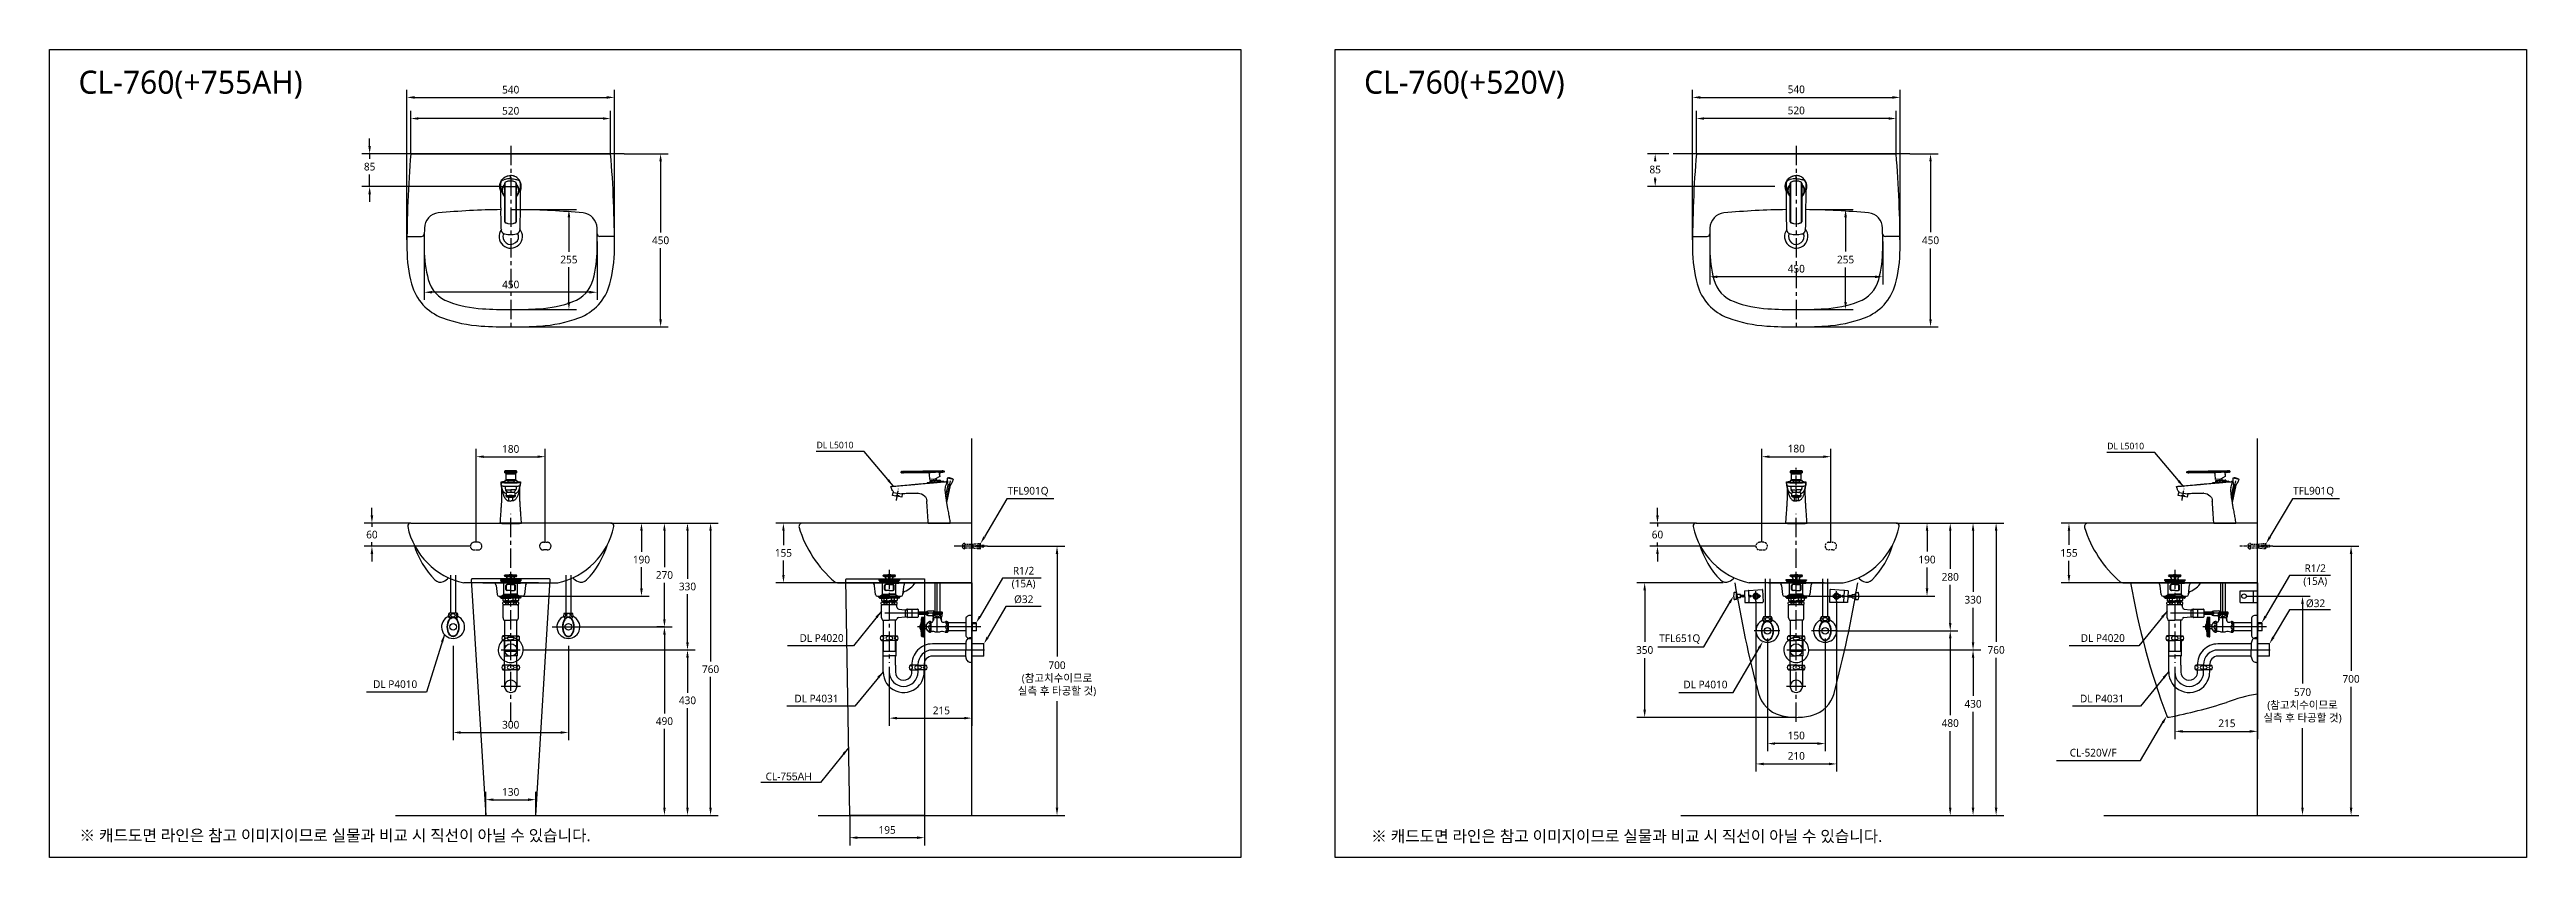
# Model space of a CAD drawing. Extents: x 6362 to 12807, y 0 to 2100.
import ezdxf

# ---------------------------------------------------------------- set-up
doc = ezdxf.new("R2010")
doc.units = 0
doc.header["$LTSCALE"] = 20
doc.header["$MEASUREMENT"] = 0
for name, pattern in [('CENTER', [2, 1.25, -0.25, 0.25, -0.25]), ('CENTER2', [1.125, 0.75, -0.125, 0.125, -0.125]), ('HIDDEN', [0.375, 0.25, -0.125]), ('HIDDEN2', [0.1875, 0.125, -0.0625])]:
    doc.linetypes.add(name, pattern=pattern)
doc.layers.get('0').update_dxf_attribs({"linetype": 'CONTINUOUS'})
doc.layers.get('DEFPOINTS').update_dxf_attribs({"linetype": 'CONTINUOUS'})
for name, color, linetype in [('1', 1, 'CONTINUOUS'), ('3', 3, 'CONTINUOUS'), ('4', 4, 'CONTINUOUS'), ('5', 5, 'CONTINUOUS'), ('6', 6, 'CONTINUOUS'), ('7', 7, 'CONTINUOUS'), ('CENTER', 2, 'CENTER')]:
    doc.layers.add(name, color=color, linetype=linetype)
doc.layers.add('30', color=7, linetype='CONTINUOUS', true_color=0xffffff)
doc.styles.add('GHS', font='txt.shx', dxfattribs={"bigfont": 'ghs.shx'})
doc.styles.get("Standard").update_dxf_attribs({"font": 'NanumGothic.ttf'})
doc.dimstyles.get("Standard").update_dxf_attribs({"dimtxt": 2.5, "dimasz": 2, "dimexe": 2, "dimexo": 1, "dimgap": 1.5, "dimtad": 1, "dimdec": 0, "dimlfac": 10, "dimrnd": 0.5, "dimzin": 0, "dimdsep": 46, "dimtxsty": 'Standard', "dimcen": 0, "dimclrt": 2, "dimadec": 0, "dimazin": 0, "dimtfac": 1, "dimtdec": 0, "dimtmove": 0, "dimatfit": 3, "dimfxl": 1, "dimtolj": 1, "dimtzin": 0, "dimarcsym": 0})

msp = doc.modelspace()

# ---------------------------------------------------------------- texts
at = {"attachment_point": 1, "style": 'GHS'}
for s, insert, char_height, width in [('{\\fNanumGothic|b0|i0|c0|p50;CL-760(+755AH)}', (6437.00918, 2045.27793), 60, 460), ('{\\fNanumGothic|b0|i0|c0|p50;CL-760(+520V)}', (9782.05446, 2045.27793), 60, 460), ('{\\fNanumGothic|b0|i0|c129|p50;※ 캐드도면 라인은 참고 이미지이므로 실물과 비교 시 직선이 아닐 수 있습니다.}', (6439.29106, 72.18577), 30, 1933.7305945), ('{\\fNanumGothic|b0|i0|c129|p50;※ 캐드도면 라인은 참고 이미지이므로 실물과 비교 시 직선이 아닐 수 있습니다.}', (9800.27033, 70.21325), 30, 1933.7305945)]:
    msp.add_mtext(s, dxfattribs=dict(at, insert=insert, char_height=char_height, width=width))
at = {"color": 2, "char_height": 17, "attachment_point": 1, "style": 'GHS'}
for insert in [(8357.71804, 1080.51223), (11715.89277, 1077.85892)]:
    msp.add_mtext_dynamic_manual_height_columns('{\\fNanumGothic|b0|i0|c129|p50;DL L5010}', width=155.8345136, gutter_width=13.505, heights=[0], dxfattribs=dict(at, insert=insert))
at = {"layer": '1', "color": 2, "char_height": 20, "attachment_point": 5}
for s, insert in [('TFL901Q', (8907.71905, 950.86134)), ('TFL901Q', (12252.76434, 950.86134)), ('R1/2\\P(15A)', (8896.11759, 726.45286)), ('R1/2\\P(15A)', (12257.09686, 732.94232)), ('%%c32', (8896.51287, 670.75124)), ('%%C32', (12257.77682, 660.24614)), ('DL P4020', (8370.54685, 570.16729)), ('TFL651Q', (10603.50267, 567.44122)), ('DL P4020', (11704.30263, 570.16729)), ('DL P4010', (7260.97695, 450.25836)), ('DL P4010', (10670.33487, 449.34609)), ('DL P4031', (8357.17732, 412.87406)), ('DL P4031', (11702.2226, 412.87406)), ('CL-520V/F', (11679.31363, 272.13486)), ('CL-{\\f??|b0|i0|c129|p49;755AH}', (8284.8756, 210.31115))]:
    msp.add_mtext(s, dxfattribs=dict(at, insert=insert))

# ---------------------------------------------------------------- blocks, each defined once
blk = doc.blocks.new('*D38')
at = {"color": 3, "lineweight": -2, "transparency": 16777216}
for p, q in [((8041.6, 869.1), (8101.6, 869.1)), ((8081.6, 849.1), (8081.6, 509.1)), ((8081.6, 129.1), (8081.6, 469.1)), ((8041.6, 109.1), (8101.6, 109.1))]:
    blk.add_line(p, q, dxfattribs=at)
at = {"color": 3, "transparency": 16777216}
for points in [[(8078.3, 849.1), (8084.9, 849.1), (8081.6, 869.1)], [(8078.3, 129.1), (8084.9, 129.1), (8081.6, 109.1)]]:
    blk.add_solid(points, dxfattribs=at)
at = {"layer": 'DEFPOINTS', "color": 0, "transparency": 16777216}
for p in [(8041.6, 869.1), (8041.6, 109.1), (8081.6, 109.1)]:
    blk.add_point(p, dxfattribs=at)
at = {"color": 2, "transparency": 16777216, "insert": (8081.6, 489.1), "char_height": 20, "attachment_point": 5}
blk.add_mtext('\\A1;760', dxfattribs=at)
blk = doc.blocks.new('*D39')
at = {"color": 3, "lineweight": -2, "transparency": 16777216}
for p, q in [((7594.1, 539.2), (8041.6, 539.2)), ((8021.6, 519.2), (8021.6, 428.2)), ((8021.6, 129.1), (8021.6, 388.2)), ((7861.6, 109.1), (8041.6, 109.1))]:
    blk.add_line(p, q, dxfattribs=at)
at = {"color": 3, "transparency": 16777216}
for points in [[(8018.3, 519.2), (8024.9, 519.2), (8021.6, 539.2)], [(8018.3, 129.1), (8024.9, 129.1), (8021.6, 109.1)]]:
    blk.add_solid(points, dxfattribs=at)
at = {"layer": 'DEFPOINTS', "color": 0, "transparency": 16777216}
for p in [(7594.1, 539.2), (7861.6, 109.1), (8021.6, 109.1)]:
    blk.add_point(p, dxfattribs=at)
at = {"color": 2, "transparency": 16777216, "insert": (8021.6, 408.2), "char_height": 20, "attachment_point": 5}
blk.add_mtext('\\A1;430', dxfattribs=at)
blk = doc.blocks.new('*D40')
at = {"color": 3, "lineweight": -2, "transparency": 16777216}
for p, q in [((7981.6, 869.1), (8041.6, 869.1)), ((8021.6, 849.1), (8021.6, 724.2)), ((8021.6, 559.2), (8021.6, 684.2)), ((7594.1, 539.2), (8041.6, 539.2))]:
    blk.add_line(p, q, dxfattribs=at)
at = {"color": 3, "transparency": 16777216}
for points in [[(8018.3, 849.1), (8024.9, 849.1), (8021.6, 869.1)], [(8018.3, 559.2), (8024.9, 559.2), (8021.6, 539.2)]]:
    blk.add_solid(points, dxfattribs=at)
at = {"layer": 'DEFPOINTS', "color": 0, "transparency": 16777216}
for p in [(7981.6, 869.1), (7594.1, 539.2), (8021.6, 539.2)]:
    blk.add_point(p, dxfattribs=at)
at = {"color": 2, "transparency": 16777216, "insert": (8021.6, 704.2), "char_height": 20, "attachment_point": 5}
blk.add_mtext('\\A1;330', dxfattribs=at)
blk = doc.blocks.new('*D41')
at = {"color": 3, "lineweight": -2, "transparency": 16777216}
for p, q in [((7921.8, 869.1), (7981.6, 869.1)), ((7961.6, 849.1), (7961.6, 754.1)), ((7961.6, 619.1), (7961.6, 714.1)), ((7669.2, 599.1), (7981.6, 599.1))]:
    blk.add_line(p, q, dxfattribs=at)
at = {"color": 3, "transparency": 16777216}
for points in [[(7958.3, 849.1), (7964.9, 849.1), (7961.6, 869.1)], [(7958.3, 619.1), (7964.9, 619.1), (7961.6, 599.1)]]:
    blk.add_solid(points, dxfattribs=at)
at = {"layer": 'DEFPOINTS', "color": 0, "transparency": 16777216}
for p in [(7921.8, 869.1), (7669.2, 599.1), (7961.6, 599.1)]:
    blk.add_point(p, dxfattribs=at)
at = {"color": 2, "transparency": 16777216, "insert": (7961.6, 734.1), "char_height": 20, "attachment_point": 5}
blk.add_mtext('\\A1;270', dxfattribs=at)
blk = doc.blocks.new('*D42')
at = {"color": 3, "lineweight": -2, "transparency": 16777216}
for p, q in [((7821.8, 869.1), (7921.8, 869.1)), ((7901.8, 849.1), (7901.8, 794.1)), ((7901.8, 699.1), (7901.8, 754.1)), ((7592.2, 679.1), (7921.8, 679.1))]:
    blk.add_line(p, q, dxfattribs=at)
at = {"color": 3, "transparency": 16777216}
for points in [[(7898.5, 849.1), (7905.2, 849.1), (7901.8, 869.1)], [(7898.5, 699.1), (7905.2, 699.1), (7901.8, 679.1)]]:
    blk.add_solid(points, dxfattribs=at)
at = {"layer": 'DEFPOINTS', "color": 0, "transparency": 16777216}
for p in [(7821.8, 869.1), (7592.2, 679.1), (7901.8, 679.1)]:
    blk.add_point(p, dxfattribs=at)
at = {"color": 2, "transparency": 16777216, "insert": (7901.8, 774.1), "char_height": 20, "attachment_point": 5}
blk.add_mtext('\\A1;190', dxfattribs=at)
blk = doc.blocks.new('*D43')
at = {"layer": '3', "color": 3, "lineweight": -2, "transparency": 16777216}
for p, q in [((7301.6, 1829.1), (7301.6, 1940.8)), ((7821.6, 1829.1), (7821.6, 1940.8)), ((7801.6, 1920.8), (7321.6, 1920.8))]:
    blk.add_line(p, q, dxfattribs=at)
at = {"layer": '3', "color": 3, "transparency": 16777216}
for points in [[(7321.6, 1924.1), (7321.6, 1917.5), (7301.6, 1920.8)], [(7801.6, 1924.1), (7801.6, 1917.5), (7821.6, 1920.8)]]:
    blk.add_solid(points, dxfattribs=at)
at = {"layer": 'DEFPOINTS', "color": 0, "transparency": 16777216}
for p in [(7301.6, 1920.8), (7301.6, 1829.1), (7821.6, 1829.1)]:
    blk.add_point(p, dxfattribs=at)
at = {"layer": '3', "color": 2, "transparency": 16777216, "insert": (7561.6, 1940.8), "char_height": 20, "attachment_point": 5}
blk.add_mtext('\\A1;520', dxfattribs=at)
blk = doc.blocks.new('*D44')
at = {"color": 3, "lineweight": -2, "transparency": 16777216}
for p, q in [((7561.6, 1684.1), (7733.1, 1684.1)), ((7713.1, 1664.1), (7713.1, 1574.1)), ((7713.1, 1444.1), (7713.1, 1534.1)), ((7561.6, 1424.1), (7733.1, 1424.1))]:
    blk.add_line(p, q, dxfattribs=at)
at = {"color": 3, "transparency": 16777216}
for points in [[(7709.8, 1664.1), (7716.4, 1664.1), (7713.1, 1684.1)], [(7709.8, 1444.1), (7716.4, 1444.1), (7713.1, 1424.1)]]:
    blk.add_solid(points, dxfattribs=at)
at = {"layer": 'DEFPOINTS', "color": 0, "transparency": 16777216}
for p in [(7561.6, 1684.1), (7561.6, 1424.1), (7713.1, 1424.1)]:
    blk.add_point(p, dxfattribs=at)
at = {"color": 2, "transparency": 16777216, "insert": (7713.1, 1554.1), "char_height": 20, "attachment_point": 5}
blk.add_mtext('\\A1;255', dxfattribs=at)
blk = doc.blocks.new('*D45')
at = {"layer": '1', "color": 3, "lineweight": -2, "transparency": 16777216}
for p, q in [((7336.6, 1601.3), (7336.6, 1449.2)), ((7786.6, 1601.3), (7786.6, 1449.2)), ((7766.6, 1469.2), (7356.6, 1469.2))]:
    blk.add_line(p, q, dxfattribs=at)
at = {"layer": '1', "color": 3, "transparency": 16777216}
for points in [[(7356.6, 1472.6), (7356.6, 1465.9), (7336.6, 1469.2)], [(7766.6, 1472.6), (7766.6, 1465.9), (7786.6, 1469.2)]]:
    blk.add_solid(points, dxfattribs=at)
at = {"layer": 'DEFPOINTS', "color": 0, "transparency": 16777216}
for p in [(7336.6, 1601.3), (7786.6, 1601.3), (7336.6, 1469.2)]:
    blk.add_point(p, dxfattribs=at)
at = {"layer": '1', "color": 2, "transparency": 16777216, "insert": (7561.6, 1489.2), "char_height": 20, "attachment_point": 5}
blk.add_mtext('\\A1;450', dxfattribs=at)
blk = doc.blocks.new('*D46')
at = {"layer": '1', "color": 3, "lineweight": -2, "transparency": 16777216}
for p, q in [((7291.6, 1605.8), (7291.6, 1995.7)), ((7311.6, 1975.7), (7811.6, 1975.7)), ((7831.6, 1601.2), (7831.6, 1995.7))]:
    blk.add_line(p, q, dxfattribs=at)
at = {"layer": '1', "color": 3, "transparency": 16777216}
for points in [[(7311.6, 1979), (7311.6, 1972.3), (7291.6, 1975.7)], [(7811.6, 1979), (7811.6, 1972.3), (7831.6, 1975.7)]]:
    blk.add_solid(points, dxfattribs=at)
at = {"layer": 'DEFPOINTS', "color": 0, "transparency": 16777216}
for p in [(7831.6, 1975.7), (7291.6, 1605.8), (7831.6, 1601.2)]:
    blk.add_point(p, dxfattribs=at)
at = {"layer": '1', "color": 2, "transparency": 16777216, "insert": (7561.6, 1995.7), "char_height": 20, "attachment_point": 5}
blk.add_mtext('\\A1;540', dxfattribs=at)
blk = doc.blocks.new('*D47')
at = {"layer": '1', "color": 3, "lineweight": -2, "transparency": 16777216}
for p, q in [((7471.6, 819.1), (7471.6, 1061.7)), ((7491.6, 1041.7), (7631.6, 1041.7)), ((7651.6, 819.1), (7651.6, 1061.7))]:
    blk.add_line(p, q, dxfattribs=at)
at = {"layer": '1', "color": 3, "transparency": 16777216}
for points in [[(7491.6, 1045), (7491.6, 1038.4), (7471.6, 1041.7)], [(7631.6, 1045), (7631.6, 1038.4), (7651.6, 1041.7)]]:
    blk.add_solid(points, dxfattribs=at)
at = {"layer": 'DEFPOINTS', "color": 0, "transparency": 16777216}
for p in [(7651.6, 1041.7), (7471.6, 819.1), (7651.6, 819.1)]:
    blk.add_point(p, dxfattribs=at)
at = {"layer": '1', "color": 2, "transparency": 16777216, "insert": (7561.6, 1061.7), "char_height": 20, "attachment_point": 5}
blk.add_mtext('\\A1;180', dxfattribs=at)
blk = doc.blocks.new('*D48')
at = {"color": 3, "lineweight": -2, "transparency": 16777216}
for p, q in [((8801.9, 809.1), (9003.1, 809.1)), ((8983.1, 789.1), (8983.1, 522.5)), ((8983.1, 129.1), (8983.1, 405.8)), ((8761.6, 109.1), (9003.1, 109.1))]:
    blk.add_line(p, q, dxfattribs=at)
at = {"color": 3, "transparency": 16777216}
for points in [[(8979.8, 789.1), (8986.4, 789.1), (8983.1, 809.1)], [(8979.8, 129.1), (8986.4, 129.1), (8983.1, 109.1)]]:
    blk.add_solid(points, dxfattribs=at)
at = {"layer": 'DEFPOINTS', "color": 0, "transparency": 16777216}
for p in [(8801.9, 809.1), (8761.6, 109.1), (8983.1, 109.1)]:
    blk.add_point(p, dxfattribs=at)
at = {"color": 2, "transparency": 16777216, "insert": (8983.1, 464.1), "char_height": 20, "attachment_point": 5}
blk.add_mtext('\\A1;700\\P(참고치수이므로\\P실측 후 타공할 것)', dxfattribs=at)
blk = doc.blocks.new('*D49')
at = {"color": 3, "lineweight": -2, "transparency": 16777216}
for p, q in [((7961.6, 599.1), (7941.6, 599.1)), ((7961.6, 579.1), (7961.6, 374.1)), ((7961.6, 129.1), (7961.6, 334.1)), ((7861.6, 109.1), (7981.6, 109.1))]:
    blk.add_line(p, q, dxfattribs=at)
at = {"color": 3, "transparency": 16777216}
for points in [[(7958.3, 579.1), (7964.9, 579.1), (7961.6, 599.1)], [(7958.3, 129.1), (7964.9, 129.1), (7961.6, 109.1)]]:
    blk.add_solid(points, dxfattribs=at)
at = {"layer": 'DEFPOINTS', "color": 0, "transparency": 16777216}
for p in [(7961.6, 599.1), (7861.6, 109.1), (7961.6, 109.1)]:
    blk.add_point(p, dxfattribs=at)
at = {"color": 2, "transparency": 16777216, "insert": (7961.6, 354.1), "char_height": 20, "attachment_point": 5}
blk.add_mtext('\\A1;490', dxfattribs=at)
blk = doc.blocks.new('*D50')
at = {"color": 3, "lineweight": -2, "transparency": 16777216}
for p, q in [((7194.5, 1849.1), (7194.5, 1869.1)), ((7241.6, 1829.1), (7174.5, 1829.1)), ((7194.5, 1829.1), (7194.5, 1815.6)), ((7532.4, 1744.1), (7174.5, 1744.1)), ((7194.5, 1744.1), (7194.5, 1775.6)), ((7194.5, 1724.1), (7194.5, 1704.1))]:
    blk.add_line(p, q, dxfattribs=at)
at = {"color": 3, "transparency": 16777216}
for points in [[(7191.2, 1849.1), (7197.8, 1849.1), (7194.5, 1829.1)], [(7191.2, 1724.1), (7197.8, 1724.1), (7194.5, 1744.1)]]:
    blk.add_solid(points, dxfattribs=at)
at = {"layer": 'DEFPOINTS', "color": 0, "transparency": 16777216}
for p in [(7194.5, 1829.1), (7241.6, 1829.1), (7532.4, 1744.1)]:
    blk.add_point(p, dxfattribs=at)
at = {"color": 2, "transparency": 16777216, "insert": (7194.5, 1795.6), "char_height": 20, "attachment_point": 5}
blk.add_mtext('\\A1;85', dxfattribs=at)
blk = doc.blocks.new('*D51')
at = {"color": 3, "lineweight": -2, "transparency": 16777216}
for p, q in [((7200.5, 889.1), (7200.5, 909.1)), ((7301.7, 869.1), (7180.5, 869.1)), ((7200.5, 869.1), (7200.5, 859.1)), ((7456.6, 809.1), (7180.5, 809.1)), ((7200.5, 809.1), (7200.5, 819.1)), ((7200.5, 789.1), (7200.5, 769.1))]:
    blk.add_line(p, q, dxfattribs=at)
at = {"color": 3, "transparency": 16777216}
for points in [[(7197.1, 889.1), (7203.8, 889.1), (7200.5, 869.1)], [(7197.1, 789.1), (7203.8, 789.1), (7200.5, 809.1)]]:
    blk.add_solid(points, dxfattribs=at)
at = {"layer": 'DEFPOINTS', "color": 0, "transparency": 16777216}
for p in [(7200.5, 869.1), (7301.7, 869.1), (7456.6, 809.1)]:
    blk.add_point(p, dxfattribs=at)
at = {"color": 2, "transparency": 16777216, "insert": (7200.5, 839.1), "char_height": 20, "attachment_point": 5}
blk.add_mtext('\\A1;60', dxfattribs=at)
blk = doc.blocks.new('*D52')
at = {"color": 3, "lineweight": -2, "transparency": 16777216}
for p, q in [((8321, 869.1), (8251.2, 869.1)), ((8271.2, 849.1), (8271.2, 811.6)), ((8451.6, 714.1), (8251.2, 714.1)), ((8271.2, 734.1), (8271.2, 771.6))]:
    blk.add_line(p, q, dxfattribs=at)
at = {"color": 3, "transparency": 16777216}
for points in [[(8267.9, 849.1), (8274.5, 849.1), (8271.2, 869.1)], [(8267.9, 734.1), (8274.5, 734.1), (8271.2, 714.1)]]:
    blk.add_solid(points, dxfattribs=at)
at = {"layer": 'DEFPOINTS', "color": 0, "transparency": 16777216}
for p in [(8321, 869.1), (8271.2, 714.1), (8451.6, 714.1)]:
    blk.add_point(p, dxfattribs=at)
at = {"color": 2, "transparency": 16777216, "insert": (8271.2, 791.6), "char_height": 20, "attachment_point": 5}
blk.add_mtext('\\A1;155', dxfattribs=at)
blk = doc.blocks.new('*D55')
at = {"color": 3, "lineweight": -2, "transparency": 16777216}
for p, q in [((7411.6, 550.1), (7411.6, 304.8)), ((7711.6, 550.1), (7711.6, 304.8)), ((7431.6, 324.8), (7691.6, 324.8))]:
    blk.add_line(p, q, dxfattribs=at)
at = {"color": 3, "transparency": 16777216}
for points in [[(7431.6, 328.1), (7431.6, 321.4), (7411.6, 324.8)], [(7691.6, 328.1), (7691.6, 321.4), (7711.6, 324.8)]]:
    blk.add_solid(points, dxfattribs=at)
at = {"layer": 'DEFPOINTS', "color": 0, "transparency": 16777216}
for p in [(7411.6, 550.1), (7711.6, 550.1), (7711.6, 324.8)]:
    blk.add_point(p, dxfattribs=at)
at = {"color": 2, "transparency": 16777216, "insert": (7561.6, 344.8), "char_height": 20, "attachment_point": 5}
blk.add_mtext('\\A1;300', dxfattribs=at)
blk = doc.blocks.new('*D56')
at = {"color": 3, "lineweight": -2, "transparency": 16777216}
for p, q in [((8546.6, 495.6), (8546.6, 342)), ((8761.6, 424.1), (8761.6, 342)), ((8566.6, 362), (8741.6, 362))]:
    blk.add_line(p, q, dxfattribs=at)
at = {"color": 3, "transparency": 16777216}
for points in [[(8566.6, 365.4), (8566.6, 358.7), (8546.6, 362)], [(8741.6, 365.4), (8741.6, 358.7), (8761.6, 362)]]:
    blk.add_solid(points, dxfattribs=at)
at = {"layer": 'DEFPOINTS', "color": 0, "transparency": 16777216}
for p in [(8546.6, 495.6), (8761.6, 424.1), (8761.6, 362)]:
    blk.add_point(p, dxfattribs=at)
at = {"color": 2, "transparency": 16777216, "insert": (8682.2, 382), "char_height": 20, "attachment_point": 5}
blk.add_mtext('\\A1;215', dxfattribs=at)
blk = doc.blocks.new('*D58')
at = {"layer": '1', "color": 3, "lineweight": -2, "transparency": 16777216}
for p, q in [((7496.6, 109.1), (7496.6, 170.1)), ((7516.6, 150.1), (7606.6, 150.1)), ((7626.6, 109.1), (7626.6, 170.1))]:
    blk.add_line(p, q, dxfattribs=at)
at = {"layer": '1', "color": 3, "transparency": 16777216}
for points in [[(7516.6, 153.4), (7516.6, 146.7), (7496.6, 150.1)], [(7606.6, 153.4), (7606.6, 146.7), (7626.6, 150.1)]]:
    blk.add_solid(points, dxfattribs=at)
at = {"layer": 'DEFPOINTS', "color": 0, "transparency": 16777216}
for p in [(7626.6, 150.1), (7496.6, 109.1), (7626.6, 109.1)]:
    blk.add_point(p, dxfattribs=at)
at = {"layer": '1', "color": 2, "transparency": 16777216, "insert": (7561.6, 170.1), "char_height": 20, "attachment_point": 5}
blk.add_mtext('\\A1;130', dxfattribs=at)
blk = doc.blocks.new('*D59')
at = {"layer": '1', "color": 3, "linetype": 'ByBlock', "lineweight": -2, "transparency": 16777216}
for p, q in [((8443.6, 109.1), (8443.6, 31.4)), ((8638.6, 109.1), (8638.6, 31.4)), ((8463.6, 51.4), (8618.6, 51.4))]:
    blk.add_line(p, q, dxfattribs=at)
at = {"layer": '1', "color": 3, "linetype": 'ByBlock', "transparency": 16777216}
for points in [[(8463.6, 54.7), (8463.6, 48), (8443.6, 51.4)], [(8618.6, 54.7), (8618.6, 48), (8638.6, 51.4)]]:
    blk.add_solid(points, dxfattribs=at)
at = {"layer": 'DEFPOINTS', "color": 0, "linetype": 'ByBlock', "transparency": 16777216}
for p in [(8443.6, 109.1), (8638.6, 109.1), (8638.6, 51.4)]:
    blk.add_point(p, dxfattribs=at)
at = {"layer": '1', "color": 2, "linetype": 'ByBlock', "transparency": 16777216, "insert": (8541.1, 71.4), "char_height": 20, "attachment_point": 5}
blk.add_mtext('\\A1;195', dxfattribs=at)
blk = doc.blocks.new('*D60')
at = {"color": 3, "lineweight": -2, "transparency": 16777216}
for p, q in [((7857.2, 1829.1), (7971.6, 1829.1)), ((7951.6, 1809.1), (7951.6, 1624.1)), ((7951.6, 1399.1), (7951.6, 1584.1)), ((7561.6, 1379.1), (7971.6, 1379.1))]:
    blk.add_line(p, q, dxfattribs=at)
at = {"color": 3, "transparency": 16777216}
for points in [[(7948.3, 1809.1), (7955, 1809.1), (7951.6, 1829.1)], [(7948.3, 1399.1), (7955, 1399.1), (7951.6, 1379.1)]]:
    blk.add_solid(points, dxfattribs=at)
at = {"layer": 'DEFPOINTS', "color": 0, "transparency": 16777216}
for p in [(7857.2, 1829.1), (7951.6, 1829.1), (7561.6, 1379.1)]:
    blk.add_point(p, dxfattribs=at)
at = {"color": 2, "transparency": 16777216, "insert": (7951.6, 1604.1), "char_height": 20, "attachment_point": 5}
blk.add_mtext('\\A1;450', dxfattribs=at)
blk = doc.blocks.new('*D84')
at = {"color": 3, "lineweight": -2, "transparency": 16777216}
for p, q in [((11386.7, 869.1), (11446.7, 869.1)), ((11426.7, 849.1), (11426.7, 560.3)), ((11426.7, 129.1), (11426.7, 518.5)), ((11386.7, 109.1), (11446.7, 109.1))]:
    blk.add_line(p, q, dxfattribs=at)
at = {"color": 3, "transparency": 16777216}
for points in [[(11423.3, 849.1), (11430, 849.1), (11426.7, 869.1)], [(11423.3, 129.1), (11430, 129.1), (11426.7, 109.1)]]:
    blk.add_solid(points, dxfattribs=at)
at = {"layer": 'DEFPOINTS', "color": 0, "transparency": 16777216}
for p in [(11386.7, 869.1), (11386.7, 109.1), (11426.7, 109.1)]:
    blk.add_point(p, dxfattribs=at)
at = {"color": 2, "transparency": 16777216, "insert": (11426.7, 539.4), "char_height": 20, "attachment_point": 5}
blk.add_mtext('\\A1;760', dxfattribs=at)
blk = doc.blocks.new('*D85')
at = {"color": 3, "lineweight": -2, "transparency": 16777216}
for p, q in [((10939.2, 539.2), (11386.7, 539.2)), ((11366.7, 519.2), (11366.7, 420.1)), ((11366.7, 129.1), (11366.7, 378.3)), ((11206.7, 109.1), (11386.7, 109.1))]:
    blk.add_line(p, q, dxfattribs=at)
at = {"color": 3, "transparency": 16777216}
for points in [[(11363.3, 519.2), (11370, 519.2), (11366.7, 539.2)], [(11363.3, 129.1), (11370, 129.1), (11366.7, 109.1)]]:
    blk.add_solid(points, dxfattribs=at)
at = {"layer": 'DEFPOINTS', "color": 0, "transparency": 16777216}
for p in [(10939.2, 539.2), (11206.7, 109.1), (11366.7, 109.1)]:
    blk.add_point(p, dxfattribs=at)
at = {"color": 2, "transparency": 16777216, "insert": (11366.7, 399.2), "char_height": 20, "attachment_point": 5}
blk.add_mtext('\\A1;430', dxfattribs=at)
blk = doc.blocks.new('*D86')
at = {"color": 3, "lineweight": -2, "transparency": 16777216}
for p, q in [((11326.7, 869.1), (11386.7, 869.1)), ((11366.7, 849.1), (11366.7, 690.7)), ((11366.7, 559.2), (11366.7, 648.9)), ((10939.2, 539.2), (11386.7, 539.2))]:
    blk.add_line(p, q, dxfattribs=at)
at = {"color": 3, "transparency": 16777216}
for points in [[(11363.3, 849.1), (11370, 849.1), (11366.7, 869.1)], [(11363.3, 559.2), (11370, 559.2), (11366.7, 539.2)]]:
    blk.add_solid(points, dxfattribs=at)
at = {"layer": 'DEFPOINTS', "color": 0, "transparency": 16777216}
for p in [(11326.7, 869.1), (10939.2, 539.2), (11366.7, 539.2)]:
    blk.add_point(p, dxfattribs=at)
at = {"color": 2, "transparency": 16777216, "insert": (11366.7, 669.8), "char_height": 20, "attachment_point": 5}
blk.add_mtext('\\A1;330', dxfattribs=at)
blk = doc.blocks.new('*D87')
at = {"color": 3, "lineweight": -2, "transparency": 16777216}
for p, q in [((11166.9, 869.1), (11266.9, 869.1)), ((11246.9, 849.1), (11246.9, 795)), ((11246.9, 699.1), (11246.9, 753.3)), ((10937.2, 679.1), (11266.9, 679.1))]:
    blk.add_line(p, q, dxfattribs=at)
at = {"color": 3, "transparency": 16777216}
for points in [[(11243.6, 849.1), (11250.2, 849.1), (11246.9, 869.1)], [(11243.6, 699.1), (11250.2, 699.1), (11246.9, 679.1)]]:
    blk.add_solid(points, dxfattribs=at)
at = {"layer": 'DEFPOINTS', "color": 0, "transparency": 16777216}
for p in [(11166.9, 869.1), (10937.2, 679.1), (11246.9, 679.1)]:
    blk.add_point(p, dxfattribs=at)
at = {"color": 2, "transparency": 16777216, "insert": (11246.9, 774.1), "char_height": 20, "attachment_point": 5}
blk.add_mtext('\\A1;190', dxfattribs=at)
blk = doc.blocks.new('*D95')
at = {"layer": '3', "color": 3, "lineweight": -2, "transparency": 16777216}
for p, q in [((10646.7, 1829.1), (10646.7, 1940.8)), ((11166.7, 1829.1), (11166.7, 1940.8)), ((11146.7, 1920.8), (10666.7, 1920.8))]:
    blk.add_line(p, q, dxfattribs=at)
at = {"layer": '3', "color": 3, "transparency": 16777216}
for points in [[(10666.7, 1924.1), (10666.7, 1917.5), (10646.7, 1920.8)], [(11146.7, 1924.1), (11146.7, 1917.5), (11166.7, 1920.8)]]:
    blk.add_solid(points, dxfattribs=at)
at = {"layer": 'DEFPOINTS', "color": 0, "transparency": 16777216}
for p in [(10646.7, 1920.8), (10646.7, 1829.1), (11166.7, 1829.1)]:
    blk.add_point(p, dxfattribs=at)
at = {"layer": '3', "color": 2, "transparency": 16777216, "insert": (10906.7, 1941.7), "char_height": 20, "attachment_point": 5}
blk.add_mtext('\\A1;520', dxfattribs=at)
blk = doc.blocks.new('*D96')
at = {"color": 3, "lineweight": -2, "transparency": 16777216}
for p, q in [((10941.5, 1684.1), (11055, 1684.1)), ((11035, 1664.1), (11035, 1575)), ((11035, 1444.1), (11035, 1533.3)), ((10906.7, 1424.1), (11055, 1424.1))]:
    blk.add_line(p, q, dxfattribs=at)
at = {"color": 3, "transparency": 16777216}
for points in [[(11031.6, 1664.1), (11038.3, 1664.1), (11035, 1684.1)], [(11031.6, 1444.1), (11038.3, 1444.1), (11035, 1424.1)]]:
    blk.add_solid(points, dxfattribs=at)
at = {"layer": 'DEFPOINTS', "color": 0, "transparency": 16777216}
for p in [(10941.5, 1684.1), (10906.7, 1424.1), (11035, 1424.1)]:
    blk.add_point(p, dxfattribs=at)
at = {"color": 2, "transparency": 16777216, "insert": (11035, 1554.1), "char_height": 20, "attachment_point": 5}
blk.add_mtext('\\A1;255', dxfattribs=at)
blk = doc.blocks.new('*D97')
at = {"layer": '1', "color": 3, "lineweight": -2, "transparency": 16777216}
for p, q in [((10681.7, 1601.3), (10681.7, 1489.4)), ((11131.7, 1601.3), (11131.7, 1489.4)), ((11111.7, 1509.4), (10701.7, 1509.4))]:
    blk.add_line(p, q, dxfattribs=at)
at = {"layer": '1', "color": 3, "transparency": 16777216}
for points in [[(10701.7, 1512.7), (10701.7, 1506), (10681.7, 1509.4)], [(11111.7, 1512.7), (11111.7, 1506), (11131.7, 1509.4)]]:
    blk.add_solid(points, dxfattribs=at)
at = {"layer": 'DEFPOINTS', "color": 0, "transparency": 16777216}
for p in [(10681.7, 1601.3), (11131.7, 1601.3), (10681.7, 1509.4)]:
    blk.add_point(p, dxfattribs=at)
at = {"layer": '1', "color": 2, "transparency": 16777216, "insert": (10906.7, 1530.2), "char_height": 20, "attachment_point": 5}
blk.add_mtext('\\A1;450', dxfattribs=at)
blk = doc.blocks.new('*D98')
at = {"layer": '1', "color": 3, "lineweight": -2, "transparency": 16777216}
for p, q in [((10636.7, 1605.8), (10636.7, 1995.7)), ((10656.7, 1975.7), (11156.7, 1975.7)), ((11176.7, 1601.2), (11176.7, 1995.7))]:
    blk.add_line(p, q, dxfattribs=at)
at = {"layer": '1', "color": 3, "transparency": 16777216}
for points in [[(10656.7, 1979), (10656.7, 1972.3), (10636.7, 1975.7)], [(11156.7, 1979), (11156.7, 1972.3), (11176.7, 1975.7)]]:
    blk.add_solid(points, dxfattribs=at)
at = {"layer": 'DEFPOINTS', "color": 0, "transparency": 16777216}
for p in [(11176.7, 1975.7), (10636.7, 1605.8), (11176.7, 1601.2)]:
    blk.add_point(p, dxfattribs=at)
at = {"layer": '1', "color": 2, "transparency": 16777216, "insert": (10906.7, 1996.5), "char_height": 20, "attachment_point": 5}
blk.add_mtext('\\A1;540', dxfattribs=at)
blk = doc.blocks.new('*D99')
at = {"layer": '1', "color": 3, "lineweight": -2, "transparency": 16777216}
for p, q in [((10816.7, 819.1), (10816.7, 1061.7)), ((10836.7, 1041.7), (10976.7, 1041.7)), ((10996.7, 819.1), (10996.7, 1061.7))]:
    blk.add_line(p, q, dxfattribs=at)
at = {"layer": '1', "color": 3, "transparency": 16777216}
for points in [[(10836.7, 1045), (10836.7, 1038.4), (10816.7, 1041.7)], [(10976.7, 1045), (10976.7, 1038.4), (10996.7, 1041.7)]]:
    blk.add_solid(points, dxfattribs=at)
at = {"layer": 'DEFPOINTS', "color": 0, "transparency": 16777216}
for p in [(10996.7, 1041.7), (10816.7, 819.1), (10996.7, 819.1)]:
    blk.add_point(p, dxfattribs=at)
at = {"layer": '1', "color": 2, "transparency": 16777216, "insert": (10906.7, 1062.6), "char_height": 20, "attachment_point": 5}
blk.add_mtext('\\A1;180', dxfattribs=at)
blk = doc.blocks.new('*D100')
at = {"color": 3, "lineweight": -2, "transparency": 16777216}
for p, q in [((12146.9, 809.1), (12370.3, 809.1)), ((12350.3, 789.1), (12350.3, 485)), ((12350.3, 129.1), (12350.3, 443.3)), ((12106.7, 109.1), (12370.3, 109.1))]:
    blk.add_line(p, q, dxfattribs=at)
at = {"color": 3, "transparency": 16777216}
for points in [[(12347, 789.1), (12353.7, 789.1), (12350.3, 809.1)], [(12347, 129.1), (12353.7, 129.1), (12350.3, 109.1)]]:
    blk.add_solid(points, dxfattribs=at)
at = {"layer": 'DEFPOINTS', "color": 0, "transparency": 16777216}
for p in [(12146.9, 809.1), (12106.7, 109.1), (12350.3, 109.1)]:
    blk.add_point(p, dxfattribs=at)
at = {"color": 2, "transparency": 16777216, "insert": (12350.3, 464.1), "char_height": 20, "attachment_point": 5}
blk.add_mtext('\\A1;700', dxfattribs=at)
blk = doc.blocks.new('*D101')
at = {"color": 3, "lineweight": -2, "transparency": 16777216}
for p, q in [((10574.9, 1829.1), (10519.6, 1829.1)), ((10539.6, 1809.1), (10539.6, 1809)), ((10850.5, 1744.1), (10519.6, 1744.1)), ((10539.6, 1764.1), (10539.6, 1767.3))]:
    blk.add_line(p, q, dxfattribs=at)
at = {"color": 3, "transparency": 16777216}
for points in [[(10536.2, 1809.1), (10542.9, 1809.1), (10539.6, 1829.1)], [(10536.2, 1764.1), (10542.9, 1764.1), (10539.6, 1744.1)]]:
    blk.add_solid(points, dxfattribs=at)
at = {"layer": 'DEFPOINTS', "color": 0, "transparency": 16777216}
for p in [(10539.6, 1829.1), (10574.9, 1829.1), (10850.5, 1744.1)]:
    blk.add_point(p, dxfattribs=at)
at = {"color": 2, "transparency": 16777216, "insert": (10539.6, 1788.1), "char_height": 20, "attachment_point": 5}
blk.add_mtext('\\A1;85', dxfattribs=at)
blk = doc.blocks.new('*D102')
at = {"color": 3, "lineweight": -2, "transparency": 16777216}
for p, q in [((10545.5, 889.1), (10545.5, 909.1)), ((10646.8, 869.1), (10525.5, 869.1)), ((10545.5, 869.1), (10545.5, 860)), ((10801.7, 809.1), (10525.5, 809.1)), ((10545.5, 809.1), (10545.5, 818.3)), ((10545.5, 789.1), (10545.5, 769.1))]:
    blk.add_line(p, q, dxfattribs=at)
at = {"color": 3, "transparency": 16777216}
for points in [[(10542.2, 889.1), (10548.9, 889.1), (10545.5, 869.1)], [(10542.2, 789.1), (10548.9, 789.1), (10545.5, 809.1)]]:
    blk.add_solid(points, dxfattribs=at)
at = {"layer": 'DEFPOINTS', "color": 0, "transparency": 16777216}
for p in [(10545.5, 869.1), (10646.8, 869.1), (10801.7, 809.1)]:
    blk.add_point(p, dxfattribs=at)
at = {"color": 2, "transparency": 16777216, "insert": (10545.5, 839.1), "char_height": 20, "attachment_point": 5}
blk.add_mtext('\\A1;60', dxfattribs=at)
blk = doc.blocks.new('*D103')
at = {"color": 3, "lineweight": -2, "transparency": 16777216}
for p, q in [((11666, 869.1), (11596.3, 869.1)), ((11616.3, 849.1), (11616.3, 812.4)), ((11796.7, 714.1), (11596.3, 714.1)), ((11616.3, 734.1), (11616.3, 770.9))]:
    blk.add_line(p, q, dxfattribs=at)
at = {"color": 3, "transparency": 16777216}
for points in [[(11612.9, 849.1), (11619.6, 849.1), (11616.3, 869.1)], [(11612.9, 734.1), (11619.6, 734.1), (11616.3, 714.1)]]:
    blk.add_solid(points, dxfattribs=at)
at = {"layer": 'DEFPOINTS', "color": 0, "transparency": 16777216}
for p in [(11666, 869.1), (11616.3, 714.1), (11796.7, 714.1)]:
    blk.add_point(p, dxfattribs=at)
at = {"color": 2, "transparency": 16777216, "insert": (11616.3, 791.6), "char_height": 20, "attachment_point": 5}
blk.add_mtext('\\A1;155', dxfattribs=at)
blk = doc.blocks.new('*D104')
at = {"color": 3, "lineweight": -2, "transparency": 16777216}
for p, q in [((11891.7, 495.6), (11891.7, 307.7)), ((12106.7, 424.1), (12106.7, 307.7)), ((11911.7, 327.7), (12086.7, 327.7))]:
    blk.add_line(p, q, dxfattribs=at)
at = {"color": 3, "transparency": 16777216}
for points in [[(11911.7, 331), (11911.7, 324.3), (11891.7, 327.7)], [(12086.7, 331), (12086.7, 324.3), (12106.7, 327.7)]]:
    blk.add_solid(points, dxfattribs=at)
at = {"layer": 'DEFPOINTS', "color": 0, "transparency": 16777216}
for p in [(11891.7, 495.6), (12106.7, 424.1), (12106.7, 327.7)]:
    blk.add_point(p, dxfattribs=at)
at = {"color": 2, "transparency": 16777216, "insert": (12027.3, 348.6), "char_height": 20, "attachment_point": 5}
blk.add_mtext('\\A1;215', dxfattribs=at)
blk = doc.blocks.new('*D92')
at = {"color": 3, "lineweight": -2, "transparency": 16777216}
for p, q in [((11266.9, 869.1), (11327.3, 869.1)), ((11307.3, 849.1), (11307.3, 750)), ((11307.3, 609.1), (11307.3, 708.3)), ((11014.3, 589.1), (11327.3, 589.1))]:
    blk.add_line(p, q, dxfattribs=at)
at = {"color": 3, "transparency": 16777216}
for points in [[(11304, 849.1), (11310.6, 849.1), (11307.3, 869.1)], [(11304, 609.1), (11310.6, 609.1), (11307.3, 589.1)]]:
    blk.add_solid(points, dxfattribs=at)
at = {"layer": 'DEFPOINTS', "color": 0, "transparency": 16777216}
for p in [(11266.9, 869.1), (11014.3, 589.1), (11307.3, 589.1)]:
    blk.add_point(p, dxfattribs=at)
at = {"color": 2, "transparency": 16777216, "insert": (11307.3, 729.1), "char_height": 20, "attachment_point": 5}
blk.add_mtext('\\A1;280', dxfattribs=at)
blk = doc.blocks.new('*D93')
at = {"color": 3, "lineweight": -2, "transparency": 16777216}
for p, q in [((10831.7, 569.1), (10831.7, 275.9)), ((10981.7, 569.1), (10981.7, 275.9)), ((10961.7, 295.9), (10851.7, 295.9))]:
    blk.add_line(p, q, dxfattribs=at)
at = {"color": 3, "transparency": 16777216}
for points in [[(10851.7, 299.3), (10851.7, 292.6), (10831.7, 295.9)], [(10961.7, 299.3), (10961.7, 292.6), (10981.7, 295.9)]]:
    blk.add_solid(points, dxfattribs=at)
at = {"layer": 'DEFPOINTS', "color": 0, "transparency": 16777216}
for p in [(10831.7, 569.1), (10981.7, 569.1), (10831.7, 295.9)]:
    blk.add_point(p, dxfattribs=at)
at = {"color": 2, "transparency": 16777216, "insert": (10906.7, 316.8), "char_height": 20, "attachment_point": 5}
blk.add_mtext('\\A1;150', dxfattribs=at)
blk = doc.blocks.new('*D94')
at = {"color": 3, "lineweight": -2, "transparency": 16777216}
for p, q in [((10716.1, 714.1), (10492.2, 714.1)), ((10512.2, 694.1), (10512.2, 560)), ((10512.2, 384.1), (10512.2, 518.2)), ((10906.7, 364.1), (10492.2, 364.1))]:
    blk.add_line(p, q, dxfattribs=at)
at = {"color": 3, "transparency": 16777216}
for points in [[(10508.8, 694.1), (10515.5, 694.1), (10512.2, 714.1)], [(10508.8, 384.1), (10515.5, 384.1), (10512.2, 364.1)]]:
    blk.add_solid(points, dxfattribs=at)
at = {"layer": 'DEFPOINTS', "color": 0, "transparency": 16777216}
for p in [(10716.1, 714.1), (10512.2, 364.1), (10906.7, 364.1)]:
    blk.add_point(p, dxfattribs=at)
at = {"color": 2, "transparency": 16777216, "insert": (10512.2, 539.1), "char_height": 20, "attachment_point": 5}
blk.add_mtext('\\A1;350', dxfattribs=at)
blk = doc.blocks.new('*D88')
at = {"layer": '1', "color": 3, "lineweight": -2, "transparency": 16777216}
for p, q in [((10801.7, 666.1), (10801.7, 223)), ((11011.7, 666.1), (11011.7, 223)), ((10821.7, 243), (10991.7, 243))]:
    blk.add_line(p, q, dxfattribs=at)
at = {"layer": '1', "color": 3, "transparency": 16777216}
for points in [[(10821.7, 246.3), (10821.7, 239.6), (10801.7, 243)], [(10991.7, 246.3), (10991.7, 239.6), (11011.7, 243)]]:
    blk.add_solid(points, dxfattribs=at)
at = {"layer": 'DEFPOINTS', "color": 0, "transparency": 16777216}
for p in [(10801.7, 666.1), (11011.7, 666.1), (11011.7, 243)]:
    blk.add_point(p, dxfattribs=at)
at = {"layer": '1', "color": 2, "transparency": 16777216, "insert": (10906.7, 263.8), "char_height": 20, "attachment_point": 5}
blk.add_mtext('\\A1;210', dxfattribs=at)
blk = doc.blocks.new('*D89')
at = {"color": 3, "lineweight": -2, "transparency": 16777216}
for p, q in [((11011.7, 589.1), (11327.3, 589.1)), ((11307.3, 569.1), (11307.3, 370)), ((11307.3, 129.1), (11307.3, 328.3)), ((11206.7, 109.1), (11327.3, 109.1))]:
    blk.add_line(p, q, dxfattribs=at)
at = {"color": 3, "transparency": 16777216}
for points in [[(11304, 569.1), (11310.6, 569.1), (11307.3, 589.1)], [(11304, 129.1), (11310.6, 129.1), (11307.3, 109.1)]]:
    blk.add_solid(points, dxfattribs=at)
at = {"layer": 'DEFPOINTS', "color": 0, "transparency": 16777216}
for p in [(11011.7, 589.1), (11206.7, 109.1), (11307.3, 109.1)]:
    blk.add_point(p, dxfattribs=at)
at = {"color": 2, "transparency": 16777216, "insert": (11307.3, 349.1), "char_height": 20, "attachment_point": 5}
blk.add_mtext('\\A1;480', dxfattribs=at)
blk = doc.blocks.new('*D90')
at = {"color": 3, "lineweight": -2, "transparency": 16777216}
for p, q in [((12077.7, 679.1), (12243.9, 679.1)), ((12223.9, 659.1), (12223.9, 452.5)), ((12223.9, 129.1), (12223.9, 335.8)), ((12106.7, 109.1), (12243.9, 109.1))]:
    blk.add_line(p, q, dxfattribs=at)
at = {"color": 3, "transparency": 16777216}
for points in [[(12220.6, 659.1), (12227.2, 659.1), (12223.9, 679.1)], [(12220.6, 129.1), (12227.2, 129.1), (12223.9, 109.1)]]:
    blk.add_solid(points, dxfattribs=at)
at = {"layer": 'DEFPOINTS', "color": 0, "transparency": 16777216}
for p in [(12077.7, 679.1), (12223.9, 679.1), (12106.7, 109.1)]:
    blk.add_point(p, dxfattribs=at)
at = {"color": 2, "transparency": 16777216, "insert": (12223.9, 394.1), "char_height": 20, "attachment_point": 5}
blk.add_mtext('\\A1;570\\P(참고치수이므로\\P실측 후 타공할 것)', dxfattribs=at)
blk = doc.blocks.new('*D91')
at = {"color": 3, "lineweight": -2, "transparency": 16777216}
for p, q in [((11202.2, 1829.1), (11276, 1829.1)), ((11256, 1809.1), (11256, 1625)), ((11256, 1399.1), (11256, 1583.3)), ((10906.7, 1379.1), (11276, 1379.1))]:
    blk.add_line(p, q, dxfattribs=at)
at = {"color": 3, "transparency": 16777216}
for points in [[(11252.7, 1809.1), (11259.3, 1809.1), (11256, 1829.1)], [(11252.7, 1399.1), (11259.3, 1399.1), (11256, 1379.1)]]:
    blk.add_solid(points, dxfattribs=at)
at = {"layer": 'DEFPOINTS', "color": 0, "transparency": 16777216}
for p in [(11202.2, 1829.1), (10906.7, 1379.1), (11256, 1379.1)]:
    blk.add_point(p, dxfattribs=at)
at = {"color": 2, "transparency": 16777216, "insert": (11256, 1604.1), "char_height": 20, "attachment_point": 5}
blk.add_mtext('\\A1;450', dxfattribs=at)

# ---------------------------------------------------------------- dimensions: what is measured, and where the dimension line sits
for base, p1, p2, picture, middle in [((7194.50612, 1829.14283), (7532.41328, 1744.14283), (7241.61722, 1829.14283), '*D50', (7194.50612, 1795.64283)), ((10539.5514, 1829.14283), (10850.49583, 1744.14283), (10574.92016, 1829.14283), '*D101', (10539.5514, 1788.14767)), ((11255.98751, 1379.14283), (11202.24781, 1829.14283), (10906.6625, 1379.14283), '*D91', (11255.98751, 1604.14283)), ((7200.47485, 869.1363), (7456.61722, 809.14283), (7301.71772, 869.1363), '*D51', (7200.47485, 839.13957)), ((10545.52013, 869.1363), (10801.6625, 809.14283), (10646.76301, 869.1363), '*D102', (10545.52013, 839.13957)), ((8271.21089, 714.14283), (8320.99386, 869.13495), (8451.61722, 714.14283), '*D52', (8271.21089, 791.64283)), ((11366.65141, 539.18161), (11326.65141, 869.14283), (10939.1625, 539.18161), '*D86', (11366.65141, 669.7994)), ((11307.31525, 589.14283), (11266.88517, 869.14283), (11014.28908, 589.14283), '*D92', (11307.31525, 729.14283)), ((11426.65141, 109.14283), (11386.65141, 869.14283), (11386.65141, 109.14283), '*D84', (11426.65141, 539.42176)), ((11616.25618, 714.14283), (11666.03915, 869.13495), (11796.6625, 714.14283), '*D103', (11616.25618, 791.64283)), ((12350.31695, 109.14283), (12146.9182, 809.14283), (12106.6625, 109.14283), '*D100', (12350.31695, 464.14283)), ((10512.16306, 364.14283), (10716.10157, 714.14283), (10906.6625, 364.14283), '*D94', (10512.16306, 539.14283)), ((8021.60612, 109.14283), (7594.11722, 539.18161), (7861.61722, 109.14283), '*D39', (8021.60612, 408.24972)), ((11366.65141, 109.14283), (10939.1625, 539.18161), (11206.6625, 109.14283), '*D85', (11366.65141, 399.23074))]:
    dim = msp.add_linear_dim(base=base, p1=p1, p2=p2, angle=90, dimstyle='Standard', override={"dimtxt": 20, "dimasz": 20, "dimexe": 20, "dimexo": 0, "dimgap": 10, "dimtih": 1, "dimtoh": 1, "dimdec": 4, "dimlfac": 1, "dimzin": 8, "dimclrd": 3, "dimclre": 3, "dimtdec": 4, "dimarcsym": 1})
    dim.commit()
    dim.dimension.update_dxf_attribs({"geometry": picture, "text_midpoint": middle, "dimtype": 160})
for base, p1, p2, picture, middle in [((7951.61722, 1829.14283), (7561.61722, 1379.14283), (7857.20253, 1829.14283), '*D60', (7951.61722, 1604.14283)), ((7901.83989, 679.14283), (7821.83989, 869.14283), (7592.16075, 679.14283), '*D42', (7901.83989, 774.14283)), ((8021.60612, 539.18161), (7981.60612, 869.14283), (7594.11722, 539.18161), '*D40', (8021.60612, 704.16222)), ((7961.60612, 599.14283), (7921.83989, 869.14283), (7669.2438, 599.14283), '*D41', (7961.60612, 734.14283)), ((8081.60612, 109.14283), (8041.60612, 869.14283), (8041.60612, 109.14283), '*D38', (8081.60612, 489.14283)), ((11246.88517, 679.14283), (11166.88517, 869.14283), (10937.20603, 679.14283), '*D87', (11246.88517, 774.14283)), ((7961.60612, 109.14283), (7961.60612, 599.14283), (7861.61722, 109.14283), '*D49', (7961.60612, 354.14283)), ((11307.31525, 109.14283), (11011.6625, 589.14283), (11206.6625, 109.14283), '*D89', (11307.31525, 349.14283))]:
    dim = msp.add_linear_dim(base=base, p1=p1, p2=p2, angle=90, dimstyle='Standard', override={"dimtxt": 20, "dimasz": 20, "dimexe": 20, "dimexo": 0, "dimgap": 10, "dimtih": 1, "dimtoh": 1, "dimdec": 4, "dimlfac": 1, "dimzin": 8, "dimclrd": 3, "dimclre": 3, "dimtdec": 4, "dimarcsym": 1})
    dim.commit()
    dim.dimension.update_dxf_attribs({"geometry": picture, "text_midpoint": middle})
for base, p1, p2, text, picture, middle in [((7713.08373, 1424.14283), (7561.61722, 1684.14283), (7561.61722, 1424.14283), '255', '*D44', (7713.08373, 1554.14283)), ((11034.98117, 1424.14283), (10941.51961, 1684.14283), (10906.6625, 1424.14283), '255', '*D96', (11034.98117, 1554.14283)), ((8983.10537, 109.14283), (8801.87292, 809.14283), (8761.61722, 109.14283), '<>\\P(참고치수이므로\\P실측 후 타공할 것)', '*D48', (8983.10537, 464.14283)), ((12223.9079, 679.14283), (12106.67859, 109.14283), (12077.67859, 679.14283), '<>\\P(참고치수이므로\\P실측 후 타공할 것)', '*D90', (12223.9079, 394.14283))]:
    dim = msp.add_linear_dim(base=base, p1=p1, p2=p2, angle=90, text=text, dimstyle='Standard', override={"dimtxt": 20, "dimasz": 20, "dimexe": 20, "dimexo": 0, "dimgap": 10, "dimtih": 1, "dimtoh": 1, "dimdec": 4, "dimlfac": 1, "dimzin": 8, "dimclrd": 3, "dimclre": 3, "dimtdec": 4, "dimarcsym": 1})
    dim.commit()
    dim.dimension.update_dxf_attribs({"geometry": picture, "text_midpoint": middle, "dimtype": 160})
for base, p1, p2, override, picture, middle in [((7711.61722, 324.76107), (7411.61722, 550.10807), (7711.61722, 550.10807), {"dimtxt": 20, "dimasz": 20, "dimexe": 20, "dimexo": 0, "dimgap": 10, "dimdec": 4, "dimlfac": 1, "dimzin": 8, "dimclrd": 3, "dimclre": 3, "dimtdec": 4, "dimarcsym": 1}, '*D55', (7561.61722, 344.76107)), ((10831.6625, 295.92532), (10981.6625, 569.14283), (10831.6625, 569.14283), {"dimtxt": 20, "dimasz": 20, "dimexe": 20, "dimexo": 0, "dimgap": 10, "dimdec": 4, "dimlfac": 1, "dimzin": 8, "dimclrd": 3, "dimclre": 3, "dimtdec": 4}, '*D93', (10906.6625, 316.78369))]:
    dim = msp.add_linear_dim(base=base, p1=p1, p2=p2, dimstyle='Standard', override=override)
    dim.commit()
    dim.dimension.update_dxf_attribs({"geometry": picture, "text_midpoint": middle})
for base, p1, p2, picture, middle in [((8761.61722, 362.04625), (8546.61722, 495.59546), (8761.61722, 424.14283), '*D56', (8682.21301, 362.04625)), ((12106.6625, 327.66797), (11891.6625, 495.59546), (12106.6625, 424.14283), '*D104', (12027.25829, 327.66797))]:
    dim = msp.add_linear_dim(base=base, p1=p1, p2=p2, dimstyle='Standard', override={"dimtxt": 20, "dimasz": 20, "dimexe": 20, "dimexo": 0, "dimgap": 10, "dimdec": 4, "dimlfac": 1, "dimzin": 8, "dimclrd": 3, "dimclre": 3, "dimtdec": 4, "dimarcsym": 1})
    dim.commit()
    dim.dimension.update_dxf_attribs({"geometry": picture, "text_midpoint": middle, "dimtype": 160})
at = {"layer": '1'}
for base, p1, p2, picture, middle in [((7831.61306, 1975.67479), (7291.61722, 1605.75976), (7831.61306, 1601.19591), '*D46', (7561.61514, 1975.67479)), ((11176.65834, 1975.67479), (10636.6625, 1605.75976), (11176.65834, 1601.19591), '*D98', (10906.66042, 1975.67479)), ((7336.62131, 1469.23514), (7786.61313, 1601.27806), (7336.62131, 1601.27806), '*D45', (7561.61722, 1469.23514)), ((10681.6666, 1509.35218), (11131.65841, 1601.27806), (10681.6666, 1601.27806), '*D97', (10906.6625, 1509.35218)), ((7626.61722, 150.06727), (7496.61722, 109.14283), (7626.61722, 109.14283), '*D58', (7561.61722, 150.06727))]:
    dim = msp.add_linear_dim(base=base, p1=p1, p2=p2, dimstyle='Standard', override={"dimtxt": 20, "dimasz": 20, "dimexe": 20, "dimexo": 0, "dimgap": 10, "dimdec": 4, "dimlfac": 1, "dimzin": 8, "dimclrd": 3, "dimclre": 3, "dimtdec": 4}, dxfattribs=at)
    dim.commit()
    dim.dimension.update_dxf_attribs({"geometry": picture, "text_midpoint": middle, "dimtype": 160})
for base, p1, p2, picture, middle in [((7651.61722, 1041.68596), (7471.61722, 819.14283), (7651.61722, 819.14283), '*D47', (7561.61722, 1061.68596)), ((10996.6625, 1041.68596), (10816.6625, 819.14283), (10996.6625, 819.14283), '*D99', (10906.6625, 1062.57294)), ((11011.6625, 242.96909), (10801.6625, 666.14283), (11011.6625, 666.14283), '*D88', (10906.6625, 263.81315))]:
    dim = msp.add_linear_dim(base=base, p1=p1, p2=p2, dimstyle='Standard', override={"dimtxt": 20, "dimasz": 20, "dimexe": 20, "dimexo": 0, "dimgap": 10, "dimdec": 4, "dimlfac": 1, "dimzin": 8, "dimclrd": 3, "dimclre": 3, "dimtdec": 4}, dxfattribs=at)
    dim.commit()
    dim.dimension.update_dxf_attribs({"geometry": picture, "text_midpoint": middle})
at = {"layer": '1', "linetype": 'ByBlock'}
dim = msp.add_linear_dim(base=(8638.61656, 51.36991), p1=(8443.61656, 109.14283), p2=(8638.61656, 109.14283), dimstyle='Standard', override={"dimtxt": 20, "dimasz": 20, "dimexe": 20, "dimexo": 0, "dimgap": 10, "dimdec": 4, "dimlfac": 1, "dimzin": 8, "dimclrd": 3, "dimclre": 3, "dimtdec": 4}, dxfattribs=at)
dim.commit()
dim.dimension.update_dxf_attribs({"geometry": '*D59', "text_midpoint": (8541.11656, 71.36991)})
at = {"layer": '3'}
for base, p1, p2, picture, middle in [((7301.61722, 1920.81192), (7821.61722, 1829.14283), (7301.61722, 1829.14283), '*D43', (7561.61722, 1920.81192)), ((10646.6625, 1920.81192), (11166.6625, 1829.14283), (10646.6625, 1829.14283), '*D95', (10906.6625, 1920.81192))]:
    dim = msp.add_linear_dim(base=base, p1=p1, p2=p2, dimstyle='Standard', override={"dimtxt": 20, "dimasz": 20, "dimexe": 20, "dimexo": 0, "dimgap": 10, "dimdec": 4, "dimlfac": 1, "dimzin": 8, "dimclrd": 3, "dimclre": 3, "dimtdec": 4}, dxfattribs=at)
    dim.commit()
    dim.dimension.update_dxf_attribs({"geometry": picture, "text_midpoint": middle, "dimtype": 160})

# ---------------------------------------------------------------- linework, layer by layer
for p, q in [((7301.61722, 1829.14283), (7821.61722, 1829.14283)), ((10646.6625, 1829.14283), (11166.6625, 1829.14283)), ((8411.61722, 714.14283), (8411.25368, 714.14283)), ((8411.61722, 714.14283), (8761.61722, 714.14283)), ((8761.61722, 714.14283), (8761.61722, 424.14283)), ((11756.6625, 714.14283), (11756.29896, 714.14283)), ((11756.6625, 714.14283), (12106.6625, 714.14283)), ((12106.6625, 714.14283), (12106.6625, 424.14283))]:
    msp.add_line(p, q)
at = {"ltscale": 0.5}
for p, q in [((7588.09155, 869.14286), (7535.13202, 869.14286)), ((7584.68678, 869.14286), (7538.54766, 869.14281)), ((7538.54766, 869.14281), (7538.54766, 867.66429)), ((7584.68678, 869.14286), (7584.68678, 867.66429)), ((8653.55311, 869.14283), (8653.55311, 867.66431)), ((8699.68133, 869.14283), (8699.68133, 867.66431)), ((10933.13683, 869.14286), (10880.1773, 869.14286)), ((10929.73206, 869.14286), (10883.59295, 869.14281)), ((10883.59295, 869.14281), (10883.59295, 867.66429)), ((10929.73206, 869.14286), (10929.73206, 867.66429)), ((11998.59839, 869.14283), (11998.59839, 867.66431)), ((12044.72662, 869.14283), (12044.72662, 867.66431))]:
    msp.add_line(p, q, dxfattribs=at)
at = {"color": 7, "linetype": 'HIDDEN'}
for p, q in [((7544.13285, 869.1429), (7544.13285, 869.14282)), ((10889.17813, 869.1429), (10889.17813, 869.14282))]:
    msp.add_line(p, q, dxfattribs=at)
at = {"linetype": 'CENTER2', "ltscale": 0.5}
for p, q in [((8801.87292, 809.14283), (8715.27245, 809.14283)), ((12146.9182, 809.14283), (12060.31773, 809.14283))]:
    msp.add_line(p, q, dxfattribs=at)
at = {"linetype": 'HIDDEN2'}
for p, q in [((8764.057, 813.64283), (8764.057, 804.64283)), ((12109.10228, 813.64283), (12109.10228, 804.64283))]:
    msp.add_line(p, q, dxfattribs=at)
at = {"color": 2}
for p, q in [((8516.07163, 679.14283), (8577.16282, 679.14283)), ((11861.11691, 679.14283), (11922.2081, 679.14283))]:
    msp.add_line(p, q, dxfattribs=at)
at = {"color": 7, "linetype": 'HIDDEN2', "ltscale": 0.8}
for points in [[(7476.61722, 799.14283, 1), (7476.61722, 819.14283), (7466.61722, 819.14283, 1), (7466.61722, 799.14283)], [(7646.61722, 799.14283, -1), (7646.61722, 819.14283), (7656.61722, 819.14283, -1), (7656.61722, 799.14283)]]:
    msp.add_lwpolyline(points, format="xyb", close=True, dxfattribs=at)
at = {"linetype": 'HIDDEN2'}
for points in [[(8743.1787, 802.05353), (8743.1787, 816.23214, 0.3163168315), (8736.508, 811.54283), (8738.29087, 811.54283), (8738.29087, 806.74283), (8736.508, 806.74283, 0.3163168315)], [(12088.22398, 802.05353), (12088.22398, 816.23214, 0.3163168315), (12081.55329, 811.54283), (12083.33616, 811.54283), (12083.33616, 806.74283), (12081.55329, 806.74283, 0.3163168315)]]:
    msp.add_lwpolyline(points, format="xyb", close=True, dxfattribs=at)
for points in [[(8743.1787, 804.64283), (8758.98488, 804.64283), (8764.057, 804.64283), (8783.67623, 802.50614), (8783.3465, 806.01099), (8764.057, 809.14283), (8783.3465, 812.53727), (8784.00597, 815.67955), (8764.057, 813.64283), (8758.98488, 813.64283), (8743.1787, 813.64283)], [(8775.14347, 807.34283), (8793.66782, 807.34283), (8793.6192, 810.94283), (8774.28583, 810.94283)], [(12088.22398, 804.64283), (12104.03016, 804.64283), (12109.10228, 804.64283), (12128.72151, 802.50614), (12128.39178, 806.01099), (12109.10228, 809.14283), (12128.39178, 812.53727), (12129.05125, 815.67955), (12109.10228, 813.64283), (12104.03016, 813.64283), (12088.22398, 813.64283)], [(12120.18875, 807.34283), (12138.7131, 807.34283), (12138.66448, 810.94283), (12119.33111, 810.94283)]]:
    msp.add_lwpolyline(points, dxfattribs=at)
at = {"color": 7, "linetype": 'HIDDEN'}
for points in [[(10821.6625, 799.14283, 1), (10821.6625, 819.14283), (10811.6625, 819.14283, 1), (10811.6625, 799.14283)], [(10991.6625, 799.14283, -1), (10991.6625, 819.14283), (11001.6625, 819.14283, -1), (11001.6625, 799.14283)]]:
    msp.add_lwpolyline(points, format="xyb", close=True, dxfattribs=at)
at = {"color": 7}
for centre, radius, start, end in [((7561.61722, 1614.14283), 30.5, 143.118744948, 39.84158025), ((7561.61722, 1614.14283), 20.5, 158.325194452, 23.435326133), ((10906.6625, 1614.14283), 30.5, 143.118744948, 39.84158025), ((10906.6625, 1614.14283), 20.5, 158.325194452, 23.435326133)]:
    msp.add_arc(centre, radius, start, end, dxfattribs=at)
for centre, radius, start, end in [((7378.5746, 735.36885), 20, 224.590160863, 293.326140433), ((7744.65984, 735.36885), 20, 246.673859567, 315.409839137), ((8411.25368, 724.14283), 10, 229.676687701, 272.079006227), ((10723.61988, 735.36885), 20, 224.590160863, 293.326140433), ((11089.70513, 735.36885), 20, 246.673859567, 315.409839137), ((11756.29896, 724.14283), 10, 229.676687701, 272.079006227)]:
    msp.add_arc(centre, radius, start, end)
at = {"layer": '1'}
for p, q in [((7857.20253, 1829.14283), (7241.61722, 1829.14283)), ((11202.24781, 1829.14283), (10586.6625, 1829.14283)), ((8761.61722, 109.14283), (8761.61722, 1089.14283)), ((12106.6625, 109.14283), (12106.6625, 1089.14283)), ((7261.61722, 109.14283), (7861.61722, 109.14283)), ((8361.61722, 109.14283), (8761.61722, 109.14283)), ((10606.6625, 109.14283), (11206.6625, 109.14283)), ((11706.6625, 109.14283), (12106.6625, 109.14283))]:
    msp.add_line(p, q, dxfattribs=at)
at = {"layer": '1', "color": 7, "linetype": 'Continuous'}
for p, q in [((7546.10612, 1752.99155), (7546.10612, 1753.03518)), ((7546.10612, 1652.51015), (7546.10612, 1752.99155)), ((7546.60612, 1752.98282), (7546.60612, 1652.50142)), ((7547.77771, 1755.72462), (7547.77771, 1755.68099)), ((7574.43454, 1755.68099), (7574.43454, 1755.72462)), ((7575.60612, 1652.50142), (7575.60612, 1752.98282)), ((7576.10612, 1753.03518), (7576.10612, 1752.99155)), ((7576.10612, 1752.99155), (7576.10612, 1652.51015)), ((10891.1514, 1752.99155), (10891.1514, 1753.03518)), ((10891.1514, 1652.51015), (10891.1514, 1752.99155)), ((10891.6514, 1752.98282), (10891.6514, 1652.50142)), ((10892.82299, 1755.72462), (10892.82299, 1755.68099)), ((10919.47982, 1755.68099), (10919.47982, 1755.72462)), ((10920.6514, 1652.50142), (10920.6514, 1752.98282)), ((10921.1514, 1753.03518), (10921.1514, 1752.99155)), ((10921.1514, 1752.99155), (10921.1514, 1652.51015)), ((7539.80613, 1734.36976), (7539.80613, 1734.19545)), ((7539.80613, 1734.02114), (7539.80613, 1733.71609)), ((7582.40612, 1734.19545), (7582.40612, 1734.36976)), ((7582.40612, 1733.71609), (7582.40612, 1734.02114)), ((10884.85141, 1734.36976), (10884.85141, 1734.19545)), ((10884.85141, 1734.02114), (10884.85141, 1733.71609)), ((10927.45141, 1734.19545), (10927.45141, 1734.36976)), ((10927.45141, 1733.71609), (10927.45141, 1734.02114)), ((7540.31178, 975.90433), (7540.31178, 973.94781)), ((7553.81755, 978.21441), (7546.02332, 979.39101)), ((7546.02332, 979.39101), (7546.02332, 974.90814)), ((7553.81755, 973.73153), (7546.02332, 974.90814)), ((7549.96185, 980.40408), (7546.50116, 979.88166)), ((7549.96187, 980.39651), (7546.60067, 979.88911)), ((7546.60067, 979.88911), (7554.10622, 978.75608)), ((7546.61178, 1002.61637), (7546.61178, 1004.37027)), ((7546.61178, 1000.11675), (7546.61178, 1002.61637)), ((7547.11178, 1004.8702), (7547.11178, 1003.11629)), ((7548.28337, 1002.56942), (7548.28337, 1000.06981)), ((7548.61178, 997.25573), (7548.61178, 983.49798)), ((7549.96178, 980.8853), (7549.96178, 979.54512)), ((7569.40601, 978.21441), (7553.81755, 978.21441)), ((7553.81755, 978.21441), (7553.81755, 973.73153)), ((7569.40601, 973.73153), (7553.81755, 973.73153)), ((7554.10622, 978.75608), (7569.11733, 978.75608)), ((7558.51178, 980.61077), (7558.51178, 982.39776)), ((7558.51178, 980.61077), (7564.71178, 980.61077)), ((7564.71178, 980.61077), (7564.71178, 982.39776)), ((7569.11733, 978.75608), (7576.62289, 979.88911)), ((7577.20024, 979.39101), (7569.40601, 978.21441)), ((7569.40601, 978.21441), (7569.40601, 973.73153)), ((7577.20024, 974.90814), (7569.40601, 973.73153)), ((7576.62289, 979.88911), (7573.26169, 980.39651)), ((7576.7224, 979.88166), (7573.26171, 980.40408)), ((7573.26178, 979.54512), (7573.26178, 980.8853)), ((7574.61178, 983.49798), (7574.61178, 997.26955)), ((7574.94019, 1000.06981), (7574.94019, 1002.56942)), ((7576.11178, 1003.11629), (7576.11178, 1004.8702)), ((7576.61178, 1004.37027), (7576.61178, 1002.61637)), ((7576.61178, 1002.61637), (7576.61178, 1000.11675)), ((7577.20024, 979.39101), (7577.20024, 974.90814)), ((7582.91178, 973.94781), (7582.91178, 975.90433)), ((8577.62093, 1002.37836), (8580.73224, 1002.43267)), ((8577.66456, 999.87874), (8577.62093, 1002.37836)), ((8580.77587, 999.93305), (8577.66456, 999.87874)), ((8578.11212, 1002.88701), (8581.17176, 1002.94042)), ((8581.23284, 999.44095), (8578.17321, 999.38754)), ((8580.73224, 1002.43267), (8583.42169, 1002.47961)), ((8580.73224, 1002.43267), (8580.77587, 999.93305)), ((8583.46532, 999.97999), (8580.77587, 999.93305)), ((8583.41296, 1002.97954), (8581.17176, 1002.94042)), ((8581.23284, 999.44095), (8583.47405, 999.48007)), ((8683.89437, 1004.73344), (8583.41296, 1002.97954)), ((8583.41296, 1002.97954), (8583.42169, 1002.47961)), ((8583.42169, 1002.47961), (8683.90309, 1004.23352)), ((8583.46532, 999.97999), (8583.42169, 1002.47961)), ((8683.94672, 1001.7339), (8583.46532, 999.97999)), ((8583.47405, 999.48007), (8583.46532, 999.97999)), ((8583.47405, 999.48007), (8653.66468, 1000.70525)), ((8687.40942, 977.76072), (8644.97152, 974.04789)), ((8644.97152, 974.04789), (8652.71302, 975.05696)), ((8645.10149, 972.56235), (8644.97152, 974.04789)), ((8652.58754, 982.2282), (8651.38149, 996.01347)), ((8652.4368, 978.21439), (8665.88543, 979.39099)), ((8652.4368, 978.21439), (8652.829, 973.73151)), ((8665.53807, 983.36123), (8652.58754, 982.2282)), ((8665.84185, 979.88909), (8652.89132, 978.75606)), ((8654.14902, 979.86992), (8677.36036, 981.90065)), ((8654.23618, 978.87372), (8654.14902, 979.86992)), ((8662.61668, 980.61075), (8662.40005, 983.08679)), ((8677.96027, 990.53319), (8665.53807, 983.36123)), ((8678.79238, 981.02212), (8665.84185, 979.88909)), ((8665.88543, 979.39099), (8679.33405, 980.56759)), ((8668.54807, 985.09904), (8668.8927, 981.15983)), ((8675.04424, 1001.07844), (8683.95545, 1001.23398)), ((8677.36036, 981.90065), (8677.44752, 980.90445)), ((8677.87506, 991.50712), (8677.96027, 990.53319)), ((8679.33405, 980.56759), (8679.72626, 976.08472)), ((8679.61031, 977.41016), (8687.40942, 977.76072)), ((8686.13557, 1004.77257), (8683.89437, 1004.73344)), ((8683.89437, 1004.73344), (8683.90309, 1004.23352)), ((8683.90309, 1004.23352), (8686.59254, 1004.28047)), ((8683.90309, 1004.23352), (8683.94672, 1001.7339)), ((8686.63617, 1001.78085), (8683.94672, 1001.7339)), ((8683.95545, 1001.23398), (8683.94672, 1001.7339)), ((8683.95545, 1001.23398), (8686.19665, 1001.2731)), ((8686.13557, 1004.77257), (8689.1952, 1004.82597)), ((8689.25629, 1001.3265), (8686.19665, 1001.2731)), ((8686.59254, 1004.28047), (8689.70385, 1004.33478)), ((8686.63617, 1001.78085), (8686.59254, 1004.28047)), ((8689.74748, 1001.83516), (8686.63617, 1001.78085)), ((8687.40942, 977.76072), (8687.53939, 976.27518)), ((8689.70385, 1004.33478), (8689.74748, 1001.83516)), ((10885.35706, 975.90433), (10885.35706, 973.94781)), ((10898.86283, 978.21441), (10891.0686, 979.39101)), ((10891.0686, 979.39101), (10891.0686, 974.90814)), ((10898.86283, 973.73153), (10891.0686, 974.90814)), ((10895.00713, 980.40408), (10891.54644, 979.88166)), ((10895.00715, 980.39651), (10891.64595, 979.88911)), ((10891.64595, 979.88911), (10899.15151, 978.75608)), ((10891.65706, 1002.61637), (10891.65706, 1004.37027)), ((10891.65706, 1000.11675), (10891.65706, 1002.61637)), ((10892.15706, 1004.8702), (10892.15706, 1003.11629)), ((10893.32865, 1002.56942), (10893.32865, 1000.06981)), ((10893.65706, 997.25573), (10893.65706, 983.49798)), ((10895.00706, 980.8853), (10895.00706, 979.54512)), ((10914.45129, 978.21441), (10898.86283, 978.21441)), ((10898.86283, 978.21441), (10898.86283, 973.73153)), ((10914.45129, 973.73153), (10898.86283, 973.73153)), ((10899.15151, 978.75608), (10914.16262, 978.75608)), ((10903.55706, 980.61077), (10903.55706, 982.39776)), ((10903.55706, 980.61077), (10909.75706, 980.61077)), ((10909.75706, 980.61077), (10909.75706, 982.39776)), ((10914.16262, 978.75608), (10921.66817, 979.88911)), ((10922.24552, 979.39101), (10914.45129, 978.21441)), ((10914.45129, 978.21441), (10914.45129, 973.73153)), ((10922.24552, 974.90814), (10914.45129, 973.73153)), ((10921.66817, 979.88911), (10918.30697, 980.39651)), ((10921.76768, 979.88166), (10918.30699, 980.40408)), ((10918.30706, 979.54512), (10918.30706, 980.8853)), ((10919.65706, 983.49798), (10919.65706, 997.26955)), ((10919.98547, 1000.06981), (10919.98547, 1002.56942)), ((10921.15706, 1003.11629), (10921.15706, 1004.8702)), ((10921.65706, 1004.37027), (10921.65706, 1002.61637)), ((10921.65706, 1002.61637), (10921.65706, 1000.11675)), ((10922.24552, 979.39101), (10922.24552, 974.90814)), ((10927.95706, 973.94781), (10927.95706, 975.90433)), ((11922.66621, 1002.37836), (11925.77753, 1002.43267)), ((11922.70984, 999.87874), (11922.66621, 1002.37836)), ((11925.82116, 999.93305), (11922.70984, 999.87874)), ((11923.15741, 1002.88701), (11926.21704, 1002.94042)), ((11926.27812, 999.44095), (11923.21849, 999.38754)), ((11925.77753, 1002.43267), (11928.46697, 1002.47961)), ((11925.77753, 1002.43267), (11925.82116, 999.93305)), ((11928.5106, 999.97999), (11925.82116, 999.93305)), ((11928.45825, 1002.97954), (11926.21704, 1002.94042)), ((11926.27812, 999.44095), (11928.51933, 999.48007)), ((12028.93965, 1004.73344), (11928.45825, 1002.97954)), ((11928.45825, 1002.97954), (11928.46697, 1002.47961)), ((11928.46697, 1002.47961), (12028.94837, 1004.23352)), ((11928.5106, 999.97999), (11928.46697, 1002.47961)), ((12028.992, 1001.7339), (11928.5106, 999.97999)), ((11928.51933, 999.48007), (11928.5106, 999.97999)), ((11928.51933, 999.48007), (11998.70996, 1000.70525)), ((12032.4547, 977.76072), (11990.01681, 974.04789)), ((11990.01681, 974.04789), (11997.7583, 975.05696)), ((11990.14677, 972.56235), (11990.01681, 974.04789)), ((11997.63282, 982.2282), (11996.42677, 996.01347)), ((11997.48208, 978.21439), (12010.93071, 979.39099)), ((11997.48208, 978.21439), (11997.87428, 973.73151)), ((12010.58335, 983.36123), (11997.63282, 982.2282)), ((12010.88713, 979.88909), (11997.9366, 978.75606)), ((11999.19431, 979.86992), (12022.40564, 981.90065)), ((11999.28146, 978.87372), (11999.19431, 979.86992)), ((12007.66196, 980.61075), (12007.44533, 983.08679)), ((12023.00555, 990.53319), (12010.58335, 983.36123)), ((12023.83766, 981.02212), (12010.88713, 979.88909)), ((12010.93071, 979.39099), (12024.37934, 980.56759)), ((12013.59335, 985.09904), (12013.93799, 981.15983)), ((12020.08952, 1001.07844), (12029.00073, 1001.23398)), ((12022.40564, 981.90065), (12022.4928, 980.90445)), ((12022.92034, 991.50712), (12023.00555, 990.53319)), ((12024.37934, 980.56759), (12024.77154, 976.08472)), ((12024.65559, 977.41016), (12032.4547, 977.76072)), ((12031.18085, 1004.77257), (12028.93965, 1004.73344)), ((12028.93965, 1004.73344), (12028.94837, 1004.23352)), ((12028.94837, 1004.23352), (12031.63782, 1004.28047)), ((12028.94837, 1004.23352), (12028.992, 1001.7339)), ((12031.68145, 1001.78085), (12028.992, 1001.7339)), ((12029.00073, 1001.23398), (12028.992, 1001.7339)), ((12029.00073, 1001.23398), (12031.24193, 1001.2731)), ((12031.18085, 1004.77257), (12034.24049, 1004.82597)), ((12034.30157, 1001.3265), (12031.24193, 1001.2731)), ((12031.63782, 1004.28047), (12034.74914, 1004.33478)), ((12031.68145, 1001.78085), (12031.63782, 1004.28047)), ((12034.79277, 1001.83516), (12031.68145, 1001.78085)), ((12032.4547, 977.76072), (12032.58467, 976.27518)), ((12034.74914, 1004.33478), (12034.79277, 1001.83516)), ((7549.61178, 946.92714), (7549.61178, 941.5107)), ((7550.11178, 939.15152), (7550.11178, 942.10594)), ((7550.11178, 937.96104), (7550.11178, 939.15152)), ((7552.11178, 939.09856), (7552.11178, 938.75018)), ((7561.61178, 955.79841), (7561.61178, 949.01105)), ((7571.11178, 938.75018), (7571.11178, 939.09856)), ((7573.11178, 942.10594), (7573.11178, 939.15152)), ((7573.11178, 939.15152), (7573.11178, 937.96104)), ((7573.61178, 941.5107), (7573.61178, 946.92714)), ((8555.37933, 940.64003), (8556.85534, 949.0109)), ((8563.82127, 939.15149), (8555.37933, 940.64003)), ((8556.85534, 949.0109), (8580.49072, 944.84334)), ((8557.64318, 948.87198), (8557.83055, 949.93459)), ((8563.82127, 939.15149), (8564.34221, 942.10592)), ((8570.57277, 937.96102), (8563.82127, 939.15149)), ((8564.34221, 942.10592), (8571.09372, 940.91544)), ((8571.09372, 940.91544), (8570.57277, 937.96102)), ((8579.01471, 936.47248), (8570.57277, 937.96102)), ((8580.49072, 944.84334), (8579.01471, 936.47248)), ((8579.78588, 945.45302), (8579.70288, 944.98227)), ((10894.65706, 946.92714), (10894.65706, 941.5107)), ((10895.15706, 939.15152), (10895.15706, 942.10594)), ((10895.15706, 937.96104), (10895.15706, 939.15152)), ((10897.15706, 939.09856), (10897.15706, 938.75018)), ((10906.65706, 955.79841), (10906.65706, 949.01105)), ((10916.15706, 938.75018), (10916.15706, 939.09856)), ((10918.15706, 942.10594), (10918.15706, 939.15152)), ((10918.15706, 939.15152), (10918.15706, 937.96104)), ((10918.65706, 941.5107), (10918.65706, 946.92714)), ((11900.42461, 940.64003), (11901.90062, 949.0109)), ((11908.86655, 939.15149), (11900.42461, 940.64003)), ((11901.90062, 949.0109), (11925.53601, 944.84334)), ((11902.68847, 948.87198), (11902.87583, 949.93459)), ((11908.86655, 939.15149), (11909.3875, 942.10592)), ((11915.61806, 937.96102), (11908.86655, 939.15149)), ((11909.3875, 942.10592), (11916.139, 940.91544)), ((11916.139, 940.91544), (11915.61806, 937.96102)), ((11924.06, 936.47248), (11915.61806, 937.96102)), ((11925.53601, 944.84334), (11924.06, 936.47248)), ((11924.83117, 945.45302), (11924.74816, 944.98227)), ((7538.54766, 867.66429), (7584.68678, 867.66429)), ((8699.68133, 867.66431), (8653.55311, 867.66431)), ((10883.59295, 867.66429), (10929.73206, 867.66429)), ((12044.72662, 867.66431), (11998.59839, 867.66431))]:
    msp.add_line(p, q, dxfattribs=at)
at = {"layer": '1', "color": 3}
for p, q in [((8852.44386, 932.57113), (8794.11104, 832.93897)), ((8975.13252, 932.57113), (8852.44386, 932.57113)), ((12197.48915, 932.57113), (12139.15632, 832.93897)), ((12320.17781, 932.57113), (12197.48915, 932.57113)), ((8840.96695, 726.13382), (8782.7223, 626.65225)), ((8942.20195, 726.13382), (8840.96695, 726.13382)), ((12189.7834, 732.57496), (12127.76758, 626.65225)), ((12296.62222, 732.57496), (12189.7834, 732.57496)), ((8849.76039, 652.46103), (8802.81424, 572.27725)), ((8942.20195, 652.46103), (8849.76039, 652.46103)), ((10665.90899, 546.99539), (10733.46479, 662.38035)), ((12189.68336, 643.71214), (12147.85953, 572.27725)), ((12297.00589, 643.71214), (12189.68336, 643.71214)), ((10546.63414, 546.99539), (10665.90899, 546.99539)), ((10742.23984, 428.90026), (10809.79564, 544.28522)), ((10601.47297, 428.90026), (10742.23984, 428.90026)), ((11802.68168, 251.68903), (11860.49086, 350.42682)), ((11583.8875, 251.68903), (11802.68168, 251.68903))]:
    msp.add_line(p, q, dxfattribs=at)
at = {"layer": '1', "color": 7, "linetype": 'Continuous'}
for centre, radius, start, end in [((8578.12085, 1002.38708), 0.5, 90.999990748, 181.000209062), ((8578.16448, 999.88746), 0.5, 181.000209062, 270.999990748), ((8646.40051, 995.5777), 5, 4.760160038, 90.999990748), ((8652.93489, 978.25797), 0.5, 95.000149246, 185.000141551), ((8678.83596, 980.52401), 0.5, 5.000141551, 95.000149246), ((8689.20393, 1004.32605), 0.5, 1.000209062, 90.999990748), ((8689.24756, 1001.82643), 0.5, 270.999990748, 1.000209062), ((11923.16613, 1002.38708), 0.5, 90.999990748, 181.000209062), ((11923.20976, 999.88746), 0.5, 181.000209062, 270.999990748), ((11991.4458, 995.5777), 5, 4.760160038, 90.999990748), ((11997.98017, 978.25797), 0.5, 95.000149246, 185.000141551), ((12023.88124, 980.52401), 0.5, 5.000141551, 95.000149246), ((12034.24921, 1004.32605), 0.5, 1.000209062, 90.999990748), ((12034.29284, 1001.82643), 0.5, 270.999990748, 1.000209062), ((8713.01106, 955.51988), 21.5, 165.645253276, 185.92846745), ((12058.05634, 955.51988), 21.5, 165.645253276, 185.92846745)]:
    msp.add_arc(centre, radius, start, end, dxfattribs=at)
at = {"layer": '1', "color": 7, "linetype": 'Continuous', "extrusion": (0, 0, -1)}
for centre in [(-8569.44129, 962.35196), (-11914.48657, 962.35196)]:
    msp.add_arc(centre, 17, 313.077505622, 337.324872617, dxfattribs=at)
at = {"layer": '1', "color": 7, "linetype": 'Continuous'}
for centre, major_axis, ratio, start_param, end_param in [((7561.10612, 1734.02114), (-21.3, 0), 0.996195, 5.4937619843, 6.2831853072), ((7561.10612, 1733.71609), (-21.3, 0), 0.996195, 5.4937619843, 6.2831853072), ((7561.10612, 1734.19545), (-21.3, 0), 0.996195, 5.8189168335, 6.2831853072), ((7549.10612, 1753.03518), (3, 0), 0.999848, 2.0295203772, 3.1415926536), ((7549.10612, 1752.99155), (-3, 0), 0.999848, 5.1711130308, 6.2831853072), ((7546.60612, 1752.99155), (0.5, 0), 0.017452, 3.1415926536, 4.7123889804), ((7549.10612, 1752.98282), (2.5, 0), 0.999848, 2.0295203772, 3.1415926536), ((7561.10612, 1728.74052), (30.1, 0), 0.999848, 1.1120722764, 2.0295203772), ((7561.10612, 1728.69689), (-30.1, 0), 0.999848, 4.25366493, 5.1711130308), ((7547.99911, 1755.23275), (-0.22138, 0.44832), 0.007728, 0.0156492517, 1.5864455785), ((7561.10612, 1728.68817), (29.6, 0), 0.999848, 1.1120722764, 2.0295203772), ((7574.21313, 1755.23275), (0.22138, 0.44832), 0.007728, 4.6967397287, 6.2675360555), ((7573.10612, 1752.98282), (2.5, 0), 0.999848, 0, 1.1120722764), ((7573.10612, 1753.03518), (3, 0), 0.999848, 0, 1.1120722764), ((7573.10612, 1752.99155), (-3, 0), 0.999848, 3.1415926536, 4.25366493), ((7575.60612, 1752.99155), (0.5, 0), 0.017452, 4.7123889804, 6.2831853072), ((7561.10612, 1733.71609), (-21.3, 0), 0.996195, 2.3520711434, 3.9310159553), ((7561.10612, 1734.02114), (-21.3, 0), 0.996195, 3.1415926325, 3.9116755375), ((7561.10612, 1734.19545), (-21.3, 0), 0.996195, 3.1415926325, 3.4862842697), ((7561.10612, 1734.36976), (-21.3, 0), 0.996195, 3.1415926325, 3.4531993677), ((10906.1514, 1734.02114), (-21.3, 0), 0.996195, 5.4937619843, 6.2831853072), ((10906.1514, 1733.71609), (-21.3, 0), 0.996195, 5.4937619843, 6.2831853072), ((10906.1514, 1734.19545), (-21.3, 0), 0.996195, 5.8189168335, 6.2831853072), ((10894.1514, 1753.03518), (3, 0), 0.999848, 2.0295203772, 3.1415926536), ((10894.1514, 1752.99155), (-3, 0), 0.999848, 5.1711130308, 6.2831853072), ((10891.6514, 1752.99155), (0.5, 0), 0.017452, 3.1415926536, 4.7123889804), ((10894.1514, 1752.98282), (2.5, 0), 0.999848, 2.0295203772, 3.1415926536), ((10906.1514, 1728.74052), (30.1, 0), 0.999848, 1.1120722764, 2.0295203772), ((10906.1514, 1728.69689), (-30.1, 0), 0.999848, 4.25366493, 5.1711130308), ((10893.04439, 1755.23275), (-0.22138, 0.44832), 0.007728, 0.0156492517, 1.5864455785), ((10906.1514, 1728.68817), (29.6, 0), 0.999848, 1.1120722764, 2.0295203772), ((10919.25841, 1755.23275), (0.22138, 0.44832), 0.007728, 4.6967397287, 6.2675360555), ((10918.1514, 1752.98282), (2.5, 0), 0.999848, 0, 1.1120722764), ((10918.1514, 1753.03518), (3, 0), 0.999848, 0, 1.1120722764), ((10918.1514, 1752.99155), (-3, 0), 0.999848, 3.1415926536, 4.25366493), ((10920.6514, 1752.99155), (0.5, 0), 0.017452, 4.7123889804, 6.2831853072), ((10906.1514, 1733.71609), (-21.3, 0), 0.996195, 2.3520711434, 3.9310159553), ((10906.1514, 1734.02114), (-21.3, 0), 0.996195, 3.1415926325, 3.9116755375), ((10906.1514, 1734.19545), (-21.3, 0), 0.996195, 3.1415926325, 3.4862842697), ((10906.1514, 1734.36976), (-21.3, 0), 0.996195, 3.1415926325, 3.4531993677), ((7561.10612, 1734.51768), (-21.4, 0), 0.996167, 6.2604087729, 6.2831853072), ((7561.10612, 1734.51768), (-21.4, 0), 0.996167, 0, 0.1433351484), ((7561.10612, 1734.36976), (-21.3, 0), 0.996195, 6.0155608798, 6.2831853072), ((7561.10612, 1733.71609), (-21.3, 0), 0.996195, 0, 0.7895214891), ((7561.10612, 1734.51768), (21.5, 0), 0.996167, 6.0138918981, 6.2831853072), ((7561.10612, 1734.51768), (-21.4, 0), 0.996167, 2.9982575117, 3.2607768367), ((10906.1514, 1734.51768), (-21.4, 0), 0.996167, 6.2604087729, 6.2831853072), ((10906.1514, 1734.51768), (-21.4, 0), 0.996167, 0, 0.1433351484), ((10906.1514, 1734.36976), (-21.3, 0), 0.996195, 6.0155608798, 6.2831853072), ((10906.1514, 1733.71609), (-21.3, 0), 0.996195, 0, 0.7895214891), ((10906.1514, 1734.51768), (21.5, 0), 0.996167, 6.0138918981, 6.2831853072), ((10906.1514, 1734.51768), (-21.4, 0), 0.996167, 2.9982575117, 3.2607768367), ((7549.10612, 1652.51015), (-3, 0), 0.999848, 0, 1.1120722764), ((7546.60612, 1652.51015), (0.5, 0), 0.017452, 3.1415926536, 4.7123889804), ((7549.10612, 1652.50142), (2.5, 0), 0.999848, 3.1415926536, 4.25366493), ((7547.99911, 1650.26894), (0.22138, 0.44832), 0.007728, 3.1259434019, 4.6967397287), ((7561.10612, 1676.8048), (-30.1, 0), 0.999848, 1.1120722764, 2.0295203772), ((7561.10612, 1676.79607), (29.6, 0), 0.999848, 4.25366493, 5.1711130308), ((7573.10612, 1652.50142), (2.5, 0), 0.999848, 5.1711130308, 6.2831853072), ((7574.21313, 1650.26894), (-0.22138, 0.44832), 0.007728, 1.5864455785, 3.1572419053), ((7573.10612, 1652.51015), (-3, 0), 0.999848, 2.0295203772, 3.1415926536), ((7575.60612, 1652.51015), (0.5, 0), 0.017452, 4.7123889804, 6.2831853072), ((10894.1514, 1652.51015), (-3, 0), 0.999848, 0, 1.1120722764), ((10891.6514, 1652.51015), (0.5, 0), 0.017452, 3.1415926536, 4.7123889804), ((10894.1514, 1652.50142), (2.5, 0), 0.999848, 3.1415926536, 4.25366493), ((10893.04439, 1650.26894), (0.22138, 0.44832), 0.007728, 3.1259434019, 4.6967397287), ((10906.1514, 1676.8048), (-30.1, 0), 0.999848, 1.1120722764, 2.0295203772), ((10906.1514, 1676.79607), (29.6, 0), 0.999848, 4.25366493, 5.1711130308), ((10918.1514, 1652.50142), (2.5, 0), 0.999848, 5.1711130308, 6.2831853072), ((10919.25841, 1650.26894), (-0.22138, 0.44832), 0.007728, 1.5864455785, 3.1572419053), ((10918.1514, 1652.51015), (-3, 0), 0.999848, 2.0295203772, 3.1415926536), ((10920.6514, 1652.51015), (0.5, 0), 0.017452, 4.7123889804, 6.2831853072), ((7561.61178, 975.90433), (21.3, 0), 0.087156, 2.3919301205, 6.2831853072), ((7546.60067, 979.39101), (0.57735, 0), 0.86273, 1.5707963268, 3.1415926536), ((7547.11178, 1004.37027), (0.5, 0), 0.999848, 1.5707963268, 3.1415926536), ((7547.11178, 1002.61637), (0.5, 0), 0.999848, 1.5707963268, 3.1415926536), ((7549.61178, 1002.61637), (3, 0), 0.017452, 3.1415926536, 4.25366493), ((7549.61178, 1000.11675), (-3, 0), 0.017452, 0, 1.1120722764), ((7549.61178, 1004.8702), (-2.5, 0), 0.017452, 5.1711130308, 6.2831853072), ((7549.61178, 1003.11629), (-2.5, 0), 0.017452, 0, 0.2650548792), ((7549.61178, 1003.11629), (-2.5, 0), 0.017452, 0.2650554042, 1.1120722764), ((7549.61178, 999.61683), (2.5, 0), 0.017452, 3.8349873542, 4.25366493), ((7548.50477, 1002.57725), (0.00431, 0.49998), 0.442737, 0.0194652081, 1.5902615349), ((7561.61178, 1003.04043), (30.1, 0), 0.017452, 4.25366493, 5.1711130308), ((7561.61178, 1000.54081), (-30.1, 0), 0.017452, 1.1120722764, 2.0295203772), ((7548.50477, 1000.07763), (0.00431, 0.49998), 0.442737, 1.5902615349, 3.1610578617), ((7561.61178, 979.88911), (12.3, 0), 0.087156, 2.8150633323, 6.2831853072), ((7561.61178, 1004.44614), (-29.6, 0), 0.017452, 4.25366493, 5.1711130308), ((7561.61178, 1003.54036), (-29.6, 0), 0.017452, 1.1120722764, 2.0295203772), ((7561.61178, 1000.04089), (29.6, 0), 0.017452, 4.25366493, 5.1711130308), ((7561.61178, 983.49798), (-13, 0), 0.087156, 0, 3.1415926536), ((7561.61178, 979.59025), (-12, 0), 0.087156, 6.0409879912, 6.2287964943), ((7547.11178, 995.84277), (-0.11889, -4.99859), 0.806122, 1.6416373884, 2.4303569003), ((7561.61178, 980.8853), (-11.65, 0), 0.087156, 4.9816823702, 6.2831853072), ((7561.61178, 980.8853), (-11.65, 0), 0.087156, 0, 1.5707963399), ((7561.61178, 996.02936), (13, 0), 0.009298, 0.6341838408, 2.5074088128), ((7554.10622, 978.25799), (0.03749, 0.49954), 0.572989, 0.1302450649, 1.7010413917), ((7561.61178, 980.8853), (-11.65, 0), 0.087156, 1.5707962876, 4.4430955634), ((7569.11733, 978.25799), (-0.03749, 0.49954), 0.572989, 4.5821439155, 6.1529402423), ((7576.11178, 995.84277), (0.11889, -4.99859), 0.806122, 3.8528284069, 4.6415479188), ((7561.61178, 979.59025), (-12, 0), 0.087156, 3.195981588, 3.3837900186), ((7561.61178, 979.88911), (12.3, 0), 0.087156, 0, 0.3265293835), ((7573.61178, 1004.8702), (-2.5, 0), 0.017452, 3.9193136524, 4.25366493), ((7573.61178, 1003.11629), (-2.5, 0), 0.017452, 2.0295203772, 2.7333577254), ((7574.71879, 1002.57725), (-0.00431, 0.49998), 0.442737, 4.6929237723, 6.2637200991), ((7574.71879, 1000.07763), (-0.00431, 0.49998), 0.442737, 3.1221274455, 4.6929237723), ((7573.61178, 999.61683), (2.5, 0), 0.017452, 5.1711130308, 5.5006862547), ((7573.61178, 1002.61637), (3, 0), 0.017452, 5.1711130308, 6.2831853072), ((7573.61178, 1000.11675), (-3, 0), 0.017452, 2.0295203772, 3.1415926536), ((7573.61178, 1004.8702), (-2.5, 0), 0.017452, 3.1415926536, 3.919313456), ((7573.61178, 1003.11629), (-2.5, 0), 0.017452, 2.7333580723, 3.1415926536), ((7576.11178, 1004.37027), (0.5, 0), 0.999848, 0, 1.5707963268), ((7576.11178, 1002.61637), (0.5, 0), 0.999848, 0, 1.5707963268), ((7576.62289, 979.39101), (0.57735, 0), 0.86273, 0, 1.5707963268), ((7561.61178, 975.90433), (21.3, 0), 0.087156, 0, 0.7496625581), ((10906.65706, 975.90433), (21.3, 0), 0.087156, 2.3919301205, 6.2831853072), ((10891.64595, 979.39101), (0.57735, 0), 0.86273, 1.5707963268, 3.1415926536), ((10892.15706, 1004.37027), (0.5, 0), 0.999848, 1.5707963268, 3.1415926536), ((10892.15706, 1002.61637), (0.5, 0), 0.999848, 1.5707963268, 3.1415926536), ((10894.65706, 1002.61637), (3, 0), 0.017452, 3.1415926536, 4.25366493), ((10894.65706, 1000.11675), (-3, 0), 0.017452, 0, 1.1120722764), ((10894.65706, 1004.8702), (-2.5, 0), 0.017452, 5.1711130308, 6.2831853072), ((10894.65706, 1003.11629), (-2.5, 0), 0.017452, 0, 0.2650548792), ((10894.65706, 1003.11629), (-2.5, 0), 0.017452, 0.2650554042, 1.1120722764), ((10894.65706, 999.61683), (2.5, 0), 0.017452, 3.8349873542, 4.25366493), ((10893.55005, 1002.57725), (0.00431, 0.49998), 0.442737, 0.0194652081, 1.5902615349), ((10906.65706, 1003.04043), (30.1, 0), 0.017452, 4.25366493, 5.1711130308), ((10906.65706, 1000.54081), (-30.1, 0), 0.017452, 1.1120722764, 2.0295203772), ((10893.55005, 1000.07763), (0.00431, 0.49998), 0.442737, 1.5902615349, 3.1610578617), ((10906.65706, 979.88911), (12.3, 0), 0.087156, 2.8150633323, 6.2831853072), ((10906.65706, 1004.44614), (-29.6, 0), 0.017452, 4.25366493, 5.1711130308), ((10906.65706, 1003.54036), (-29.6, 0), 0.017452, 1.1120722764, 2.0295203772), ((10906.65706, 1000.04089), (29.6, 0), 0.017452, 4.25366493, 5.1711130308), ((10906.65706, 983.49798), (-13, 0), 0.087156, 0, 3.1415926536), ((10906.65706, 979.59025), (-12, 0), 0.087156, 6.0409879912, 6.2287964943), ((10892.15706, 995.84277), (-0.11889, -4.99859), 0.806122, 1.6416373884, 2.4303569003), ((10906.65706, 980.8853), (-11.65, 0), 0.087156, 4.9816823702, 6.2831853072), ((10906.65706, 980.8853), (-11.65, 0), 0.087156, 0, 1.5707963399), ((10906.65706, 996.02936), (13, 0), 0.009298, 0.6341838408, 2.5074088128), ((10899.15151, 978.25799), (0.03749, 0.49954), 0.572989, 0.1302450649, 1.7010413917), ((10906.65706, 980.8853), (-11.65, 0), 0.087156, 1.5707962876, 4.4430955634), ((10914.16262, 978.25799), (-0.03749, 0.49954), 0.572989, 4.5821439155, 6.1529402423), ((10921.15706, 995.84277), (0.11889, -4.99859), 0.806122, 3.8528284069, 4.6415479188), ((10906.65706, 979.59025), (-12, 0), 0.087156, 3.195981588, 3.3837900186), ((10906.65706, 979.88911), (12.3, 0), 0.087156, 0, 0.3265293835), ((10918.65706, 1004.8702), (-2.5, 0), 0.017452, 3.9193136524, 4.25366493), ((10918.65706, 1003.11629), (-2.5, 0), 0.017452, 2.0295203772, 2.7333577254), ((10919.76407, 1002.57725), (-0.00431, 0.49998), 0.442737, 4.6929237723, 6.2637200991), ((10919.76407, 1000.07763), (-0.00431, 0.49998), 0.442737, 3.1221274455, 4.6929237723), ((10918.65706, 999.61683), (2.5, 0), 0.017452, 5.1711130308, 5.5006862547), ((10918.65706, 1002.61637), (3, 0), 0.017452, 5.1711130308, 6.2831853072), ((10918.65706, 1000.11675), (-3, 0), 0.017452, 2.0295203772, 3.1415926536), ((10918.65706, 1004.8702), (-2.5, 0), 0.017452, 3.1415926536, 3.919313456), ((10918.65706, 1003.11629), (-2.5, 0), 0.017452, 2.7333580723, 3.1415926536), ((10921.15706, 1004.37027), (0.5, 0), 0.999848, 0, 1.5707963268), ((10921.15706, 1002.61637), (0.5, 0), 0.999848, 0, 1.5707963268), ((10921.66817, 979.39101), (0.57735, 0), 0.86273, 0, 1.5707963268), ((10906.65706, 975.90433), (21.3, 0), 0.087156, 0, 0.7496625581), ((7561.61178, 941.5107), (12, 0), 0.173648, 2.8519056596, 3.4312796476), ((7561.61178, 946.92714), (-12, 0), 0.173648, 4.7123889594, 6.2831853072), ((7561.61178, 938.55628), (-12, 0), 0.173648, 3.4312796476, 5.9934983132), ((7561.61178, 938.55628), (-12, 0), 0.173648, 0.289686994, 2.8519056596), ((7551.93382, 925.36327), (1.64152, 21.43724), 0.207191, 4.7970385069, 5.2835587897), ((7561.61178, 946.92714), (-12, 0), 0.173648, 3.1415928921, 4.7123890428), ((7571.28974, 925.36327), (-1.64152, 21.43724), 0.207191, 0.9996265175, 1.4861468002), ((7561.61178, 941.5107), (12, 0), 0.173648, 5.9934983132, 6.5728723012), ((10906.65706, 941.5107), (12, 0), 0.173648, 2.8519056596, 3.4312796476), ((10906.65706, 946.92714), (-12, 0), 0.173648, 4.7123889594, 6.2831853072), ((10906.65706, 938.55628), (-12, 0), 0.173648, 3.4312796476, 5.9934983132), ((10906.65706, 938.55628), (-12, 0), 0.173648, 0.289686994, 2.8519056596), ((10896.9791, 925.36327), (1.64152, 21.43724), 0.207191, 4.7970385069, 5.2835587897), ((10906.65706, 946.92714), (-12, 0), 0.173648, 3.1415928921, 4.7123890428), ((10916.33502, 925.36327), (-1.64152, 21.43724), 0.207191, 0.9996265175, 1.4861468002), ((10906.65706, 941.5107), (12, 0), 0.173648, 5.9934983132, 6.5728723012)]:
    msp.add_ellipse(centre, major_axis=major_axis, ratio=ratio, start_param=start_param, end_param=end_param, dxfattribs=at)
at = {"layer": '1', "color": 7, "linetype": 'Continuous', "extrusion": (0, 0, -1)}
for centre, major_axis, ratio, start_param, end_param in [((8581.18048, 1002.4405), (-0.00873, 0.49992), 0.896618, 4.7123889804, 6.2831853072), ((8581.22412, 999.94087), (-0.00873, 0.49992), 0.896618, 3.1415926536, 4.7123889804), ((8682.09531, 996.20075), (-0.08726, 4.99924), 0.978413, 4.6440781189, 6.2831853072), ((8682.24638, 996.20339), (0.08726, -4.99924), 0.999997, 1.6611772169, 3.1417878888), ((8686.14429, 1004.27264), (0.00873, -0.49992), 0.896618, 3.1415926536, 4.7123889804), ((8686.18793, 1001.77302), (0.00873, -0.49992), 0.896618, 4.7123889804, 6.2831853072), ((11926.22577, 1002.4405), (-0.00873, 0.49992), 0.896618, 4.7123889804, 6.2831853072), ((11926.2694, 999.94087), (-0.00873, 0.49992), 0.896618, 3.1415926536, 4.7123889804), ((12027.14059, 996.20075), (-0.08726, 4.99924), 0.978413, 4.6440781189, 6.2831853072), ((12027.29167, 996.20339), (0.08726, -4.99924), 0.999997, 1.6611772169, 3.1417878888), ((12031.18958, 1004.27264), (0.00873, -0.49992), 0.896618, 3.1415926536, 4.7123889804), ((12031.23321, 1001.77302), (0.00873, -0.49992), 0.896618, 4.7123889804, 6.2831853072), ((8622.78324, 924.99171), (-19.98137, 7.93692), 1, 1.1534889247, 1.9893064288), ((8713.00983, 955.51545), (-20.71889, 5.74262), 0.999735, 0.0000128339, 0.0976101557), ((11967.82853, 924.99171), (-19.98137, 7.93692), 1, 1.1534889247, 1.9893064288), ((12058.05511, 955.51545), (-20.71889, 5.74262), 0.999735, 0.0000128339, 0.0976101557)]:
    msp.add_ellipse(centre, major_axis=major_axis, ratio=ratio, start_param=start_param, end_param=end_param, dxfattribs=at)
at = {"layer": '1', "color": 7, "linetype": 'Continuous'}
for centre in [(7561.61178, 938.55628), (10906.65706, 938.55628)]:
    msp.add_ellipse(centre, major_axis=(-10, 0), ratio=0.173648, dxfattribs=at)
for points, knots in [([(7535.87297, 1731.76436), (7535.81141, 1731.89488), (7535.3705, 1732.84835), (7534.64482, 1734.67297), (7534.00444, 1736.86539), (7533.61657, 1738.65641), (7533.31332, 1740.46846), (7533.00703, 1743.68454), (7533.18475, 1747.4174), (7533.90316, 1751.10187), (7534.9802, 1754.71667), (7536.99243, 1759.03427), (7540.40974, 1763.66973), (7544.71613, 1767.54515), (7548.90905, 1769.98175), (7552.06878, 1771.20529), (7553.92341, 1771.75985), (7556.74649, 1772.44462), (7559.16851, 1772.70231), (7561.10612, 1772.70231)], [0, 0, 0, 0, 0.0079032457, 0.0575080856, 0.1071129256, 0.1319153456, 0.1567177655, 0.2063226055, 0.3055322854, 0.3551371254, 0.4047419654, 0.5039516453, 0.6031613252, 0.7023710051, 0.801580685, 0.851185525, 0.875987945, 0.900790365, 1, 1, 1, 1]), ([(7536.35527, 1686.76444), (7536.31523, 1688.38803), (7536.11125, 1697.2027), (7535.87323, 1713.21666), (7535.84639, 1733.0421), (7535.97902, 1745.672), (7536.06385, 1751.10852)], [0, 0, 0, 0, 0.0757276378, 0.4111013698, 0.7464751018, 1, 1, 1, 1]), ([(7536.06385, 1751.10853), (7536.10009, 1753.43175), (7536.64953, 1755.73759), (7539.15561, 1759.66118), (7541.08478, 1761.13898), (7543.33725, 1761.77669)], [0, 0, 0, 0, 0.5, 0.5, 1, 1, 1, 1]), ([(7546.08177, 1717.83462), (7545.90146, 1718.0021), (7543.65559, 1720.16207), (7540.28555, 1725.25214), (7538.51641, 1733.84349), (7540.28555, 1742.43484), (7543.65519, 1747.5243), (7545.90042, 1749.68387), (7546.08019, 1749.85088)], [0, 0, 0, 0, 0.0205573878, 0.2602936828, 0.500029981, 0.7397662792, 0.9795025743, 1, 1, 1, 1]), ([(7546.11247, 1749.23311), (7544.69868, 1747.86158), (7541.14048, 1743.32466), (7538.60012, 1733.88729), (7540.97448, 1725.0713), (7543.94658, 1720.91514), (7544.82837, 1719.89771)], [0, 0, 0, 0, 0.1822338912, 0.5288018467, 0.8753698073, 1, 1, 1, 1]), ([(7561.01949, 1764.22727), (7560.52237, 1764.22749), (7560.02526, 1764.22199), (7555.3013, 1764.11519), (7551.08383, 1763.6049), (7545.7418, 1762.42023), (7544.53461, 1762.11569), (7543.33725, 1761.77669)], [0, 0, 0, 0, 0.0832697347, 0.0832697347, 0.7914920611, 0.7914920611, 1, 1, 1, 1]), ([(7561.01949, 1764.22727), (7561.04837, 1764.22726), (7561.07724, 1764.22725), (7561.135, 1764.22725), (7561.16388, 1764.22726), (7561.19276, 1764.22727)], [0, 0, 0, 0, 0.4999999501, 0.4999999501, 1, 1, 1, 1]), ([(7561.10612, 1764.19447), (7561.10612, 1764.21203), (7561.10612, 1764.42519), (7561.10612, 1764.83765), (7561.10612, 1766.04162), (7561.10612, 1767.90265), (7561.10612, 1769.95597), (7561.10612, 1771.52231), (7561.10612, 1772.30928), (7561.10612, 1772.70231)], [0, 0, 0, 0, 0.0063765733, 0.0773496752, 0.1483227771, 0.4322151847, 0.7161075924, 0.8580537962, 1, 1, 1, 1]), ([(7586.33928, 1731.76435), (7586.40083, 1731.89487), (7586.84176, 1732.84834), (7587.56743, 1734.67296), (7588.2078, 1736.86539), (7588.59568, 1738.6564), (7588.89893, 1740.46845), (7589.20521, 1743.68453), (7589.02749, 1747.4174), (7588.30909, 1751.10186), (7587.23205, 1754.71667), (7585.21981, 1759.03426), (7581.8025, 1763.66972), (7577.49612, 1767.54514), (7573.30319, 1769.98174), (7570.14347, 1771.20529), (7568.28883, 1771.75985), (7565.46576, 1772.44462), (7563.04374, 1772.70231), (7561.10612, 1772.70231)], [0, 0, 0, 0, 0.0079032457, 0.0575080856, 0.1071129256, 0.1319153456, 0.1567177655, 0.2063226055, 0.3055322854, 0.3551371254, 0.4047419654, 0.5039516453, 0.6031613252, 0.7023710051, 0.801580685, 0.851185525, 0.875987945, 0.900790365, 1, 1, 1, 1]), ([(7561.19276, 1764.22727), (7561.68988, 1764.22749), (7562.18699, 1764.22199), (7566.91095, 1764.11519), (7571.12842, 1763.6049), (7576.47045, 1762.42023), (7577.67764, 1762.11569), (7578.875, 1761.77669)], [0, 0, 0, 0, 0.0832697301, 0.0832697301, 0.7914920601, 0.7914920601, 1, 1, 1, 1]), ([(7576.0079, 1718.44435), (7576.23504, 1718.66263), (7580.26474, 1722.71737), (7584.3795, 1732.94669), (7580.77226, 1743.99427), (7577.0457, 1748.31018), (7576.13567, 1749.19445)], [0, 0, 0, 0, 0.0276047619, 0.5005743768, 0.8884228338, 1, 1, 1, 1]), ([(7576.13206, 1749.85088), (7576.31183, 1749.68388), (7578.55706, 1747.5243), (7581.92669, 1742.43484), (7583.69584, 1733.84349), (7581.92669, 1725.25214), (7578.55666, 1720.16207), (7576.3108, 1718.0021), (7576.13048, 1717.83462)], [0, 0, 0, 0, 0.020497447, 0.260233742, 0.4999700402, 0.7397063384, 0.9794426335, 1, 1, 1, 1]), ([(7578.875, 1761.77669), (7581.12797, 1761.13883), (7583.07263, 1759.64046), (7585.55795, 1755.74071), (7586.11217, 1753.43066), (7586.1484, 1751.10853)], [0, 0, 0, 0, 0.5, 0.5, 1, 1, 1, 1]), ([(7586.1484, 1751.10852), (7586.23323, 1745.672), (7586.36586, 1733.0421), (7586.33902, 1713.21666), (7586.10099, 1697.2027), (7585.89701, 1688.38803), (7585.85698, 1686.76444)], [0, 0, 0, 0, 0.2535248982, 0.5888986302, 0.9242723622, 1, 1, 1, 1]), ([(10880.91825, 1731.76436), (10880.8567, 1731.89488), (10880.41578, 1732.84835), (10879.6901, 1734.67297), (10879.04973, 1736.86539), (10878.66185, 1738.65641), (10878.3586, 1740.46846), (10878.05231, 1743.68454), (10878.23003, 1747.4174), (10878.94844, 1751.10187), (10880.02548, 1754.71667), (10882.03771, 1759.03427), (10885.45502, 1763.66973), (10889.76141, 1767.54515), (10893.95434, 1769.98175), (10897.11407, 1771.20529), (10898.9687, 1771.75985), (10901.79177, 1772.44462), (10904.2138, 1772.70231), (10906.1514, 1772.70231)], [0, 0, 0, 0, 0.0079032457, 0.0575080856, 0.1071129256, 0.1319153456, 0.1567177655, 0.2063226055, 0.3055322854, 0.3551371254, 0.4047419654, 0.5039516453, 0.6031613252, 0.7023710051, 0.801580685, 0.851185525, 0.875987945, 0.900790365, 1, 1, 1, 1]), ([(10881.40056, 1686.76444), (10881.36051, 1688.38803), (10881.15653, 1697.2027), (10880.91852, 1713.21666), (10880.89167, 1733.0421), (10881.0243, 1745.672), (10881.10914, 1751.10852)], [0, 0, 0, 0, 0.0757276378, 0.4111013698, 0.7464751018, 1, 1, 1, 1]), ([(10881.10914, 1751.10853), (10881.14538, 1753.43175), (10881.69482, 1755.73759), (10884.2009, 1759.66118), (10886.13006, 1761.13898), (10888.38253, 1761.77669)], [0, 0, 0, 0, 0.5, 0.5, 1, 1, 1, 1]), ([(10891.12705, 1717.83462), (10890.94674, 1718.0021), (10888.70087, 1720.16207), (10885.33083, 1725.25214), (10883.5617, 1733.84349), (10885.33083, 1742.43484), (10888.70047, 1747.5243), (10890.9457, 1749.68387), (10891.12547, 1749.85088)], [0, 0, 0, 0, 0.0205573878, 0.2602936828, 0.500029981, 0.7397662792, 0.9795025743, 1, 1, 1, 1]), ([(10891.15775, 1749.23311), (10889.74396, 1747.86158), (10886.18577, 1743.32466), (10883.6454, 1733.88729), (10886.01977, 1725.0713), (10888.99187, 1720.91514), (10889.87366, 1719.89771)], [0, 0, 0, 0, 0.1822338912, 0.5288018467, 0.8753698073, 1, 1, 1, 1]), ([(10906.06477, 1764.22727), (10905.56766, 1764.22749), (10905.07054, 1764.22199), (10900.34658, 1764.11519), (10896.12911, 1763.6049), (10890.78708, 1762.42023), (10889.57989, 1762.11569), (10888.38253, 1761.77669)], [0, 0, 0, 0, 0.0832697347, 0.0832697347, 0.7914920611, 0.7914920611, 1, 1, 1, 1]), ([(10906.06477, 1764.22727), (10906.09365, 1764.22726), (10906.12253, 1764.22725), (10906.18028, 1764.22725), (10906.20916, 1764.22726), (10906.23804, 1764.22727)], [0, 0, 0, 0, 0.4999999501, 0.4999999501, 1, 1, 1, 1]), ([(10906.1514, 1764.19447), (10906.1514, 1764.21203), (10906.1514, 1764.42519), (10906.1514, 1764.83765), (10906.1514, 1766.04162), (10906.1514, 1767.90265), (10906.1514, 1769.95597), (10906.1514, 1771.52231), (10906.1514, 1772.30928), (10906.1514, 1772.70231)], [0, 0, 0, 0, 0.0063765733, 0.0773496752, 0.1483227771, 0.4322151847, 0.7161075924, 0.8580537962, 1, 1, 1, 1]), ([(10931.38456, 1731.76435), (10931.44611, 1731.89487), (10931.88704, 1732.84834), (10932.61271, 1734.67296), (10933.25308, 1736.86539), (10933.64097, 1738.6564), (10933.94421, 1740.46845), (10934.25049, 1743.68453), (10934.07278, 1747.4174), (10933.35437, 1751.10186), (10932.27733, 1754.71667), (10930.2651, 1759.03426), (10926.84778, 1763.66972), (10922.5414, 1767.54514), (10918.34847, 1769.98174), (10915.18875, 1771.20529), (10913.33411, 1771.75985), (10910.51104, 1772.44462), (10908.08902, 1772.70231), (10906.1514, 1772.70231)], [0, 0, 0, 0, 0.0079032457, 0.0575080856, 0.1071129256, 0.1319153456, 0.1567177655, 0.2063226055, 0.3055322854, 0.3551371254, 0.4047419654, 0.5039516453, 0.6031613252, 0.7023710051, 0.801580685, 0.851185525, 0.875987945, 0.900790365, 1, 1, 1, 1]), ([(10906.23804, 1764.22727), (10906.73516, 1764.22749), (10907.23228, 1764.22199), (10911.95624, 1764.11519), (10916.1737, 1763.6049), (10921.51573, 1762.42023), (10922.72292, 1762.11569), (10923.92029, 1761.77669)], [0, 0, 0, 0, 0.0832697301, 0.0832697301, 0.7914920601, 0.7914920601, 1, 1, 1, 1]), ([(10921.05318, 1718.44435), (10921.28032, 1718.66263), (10925.31003, 1722.71737), (10929.42478, 1732.94669), (10925.81754, 1743.99427), (10922.09098, 1748.31018), (10921.18095, 1749.19445)], [0, 0, 0, 0, 0.0276047619, 0.5005743768, 0.8884228338, 1, 1, 1, 1]), ([(10921.17734, 1749.85088), (10921.35711, 1749.68388), (10923.60235, 1747.5243), (10926.97198, 1742.43484), (10928.74112, 1733.84349), (10926.97198, 1725.25214), (10923.60194, 1720.16207), (10921.35608, 1718.0021), (10921.17576, 1717.83462)], [0, 0, 0, 0, 0.020497447, 0.260233742, 0.4999700402, 0.7397063384, 0.9794426335, 1, 1, 1, 1]), ([(10923.92029, 1761.77669), (10926.17325, 1761.13883), (10928.11791, 1759.64046), (10930.60323, 1755.74071), (10931.15745, 1753.43066), (10931.19368, 1751.10853)], [0, 0, 0, 0, 0.5, 0.5, 1, 1, 1, 1]), ([(10931.19368, 1751.10852), (10931.27851, 1745.672), (10931.41114, 1733.0421), (10931.3843, 1713.21666), (10931.14628, 1697.2027), (10930.9423, 1688.38803), (10930.90226, 1686.76444)], [0, 0, 0, 0, 0.2535248982, 0.5888986302, 0.9242723622, 1, 1, 1, 1]), ([(7536.24912, 1674.67446), (7536.23925, 1675.68203), (7536.25507, 1677.69735), (7536.3027, 1679.71202), (7536.3466, 1681.72678), (7536.38676, 1683.74164), (7536.38012, 1685.75713), (7536.35527, 1686.76444)], [0, 0, 0, 0, 0.25, 0.5, 0.5, 0.75, 1, 1, 1, 1]), ([(7585.85698, 1686.76444), (7585.83213, 1685.75713), (7585.82548, 1683.74164), (7585.86565, 1681.72678), (7585.90955, 1679.71202), (7585.95718, 1677.69735), (7585.973, 1675.68203), (7585.96312, 1674.67446)], [0, 0, 0, 0, 0.25, 0.5, 0.5, 0.75, 1, 1, 1, 1]), ([(10881.2944, 1674.67446), (10881.28454, 1675.68203), (10881.30035, 1677.69735), (10881.34798, 1679.71202), (10881.39188, 1681.72678), (10881.43204, 1683.74164), (10881.42541, 1685.75713), (10881.40056, 1686.76444)], [0, 0, 0, 0, 0.25, 0.5, 0.5, 0.75, 1, 1, 1, 1]), ([(10930.90226, 1686.76444), (10930.87741, 1685.75713), (10930.87076, 1683.74164), (10930.91093, 1681.72678), (10930.95483, 1679.71202), (10931.00246, 1677.69735), (10931.01828, 1675.68203), (10931.00841, 1674.67446)], [0, 0, 0, 0, 0.25, 0.5, 0.5, 0.75, 1, 1, 1, 1]), ([(7537.25525, 1631.50601), (7537.04012, 1637.34736), (7536.63176, 1650.37856), (7536.357, 1664.77097), (7536.2624, 1673.31837), (7536.24912, 1674.67446)], [0, 0, 0, 0, 0.4061200197, 0.9057784797, 1, 1, 1, 1]), ([(7546.56897, 1619.9741), (7546.24424, 1620.04722), (7545.60106, 1620.22104), (7544.34945, 1620.67766), (7542.86818, 1621.44757), (7541.27517, 1622.65993), (7539.90756, 1624.11959), (7538.79652, 1625.78105), (7537.96547, 1627.59742), (7537.43125, 1629.52116), (7537.27967, 1630.84313), (7537.25526, 1631.50596)], [0, 0, 0, 0, 0.0624998655, 0.1250000708, 0.2500004815, 0.3750008921, 0.5000013027, 0.6250017134, 0.750002124, 0.8750025346, 1, 1, 1, 1]), ([(7584.95699, 1631.50598), (7584.93258, 1630.84315), (7584.781, 1629.52117), (7584.24678, 1627.59742), (7583.41573, 1625.78105), (7582.30469, 1624.11959), (7580.93708, 1622.65993), (7579.34407, 1621.44757), (7577.8628, 1620.67766), (7576.61119, 1620.22104), (7575.96801, 1620.04722), (7575.64328, 1619.9741)], [0, 0, 0, 0, 0.1249984036, 0.2499986802, 0.3749989568, 0.4999992334, 0.62499951, 0.7499997866, 0.8750000632, 0.9375002015, 1, 1, 1, 1]), ([(7585.96312, 1674.67446), (7585.94984, 1673.31837), (7585.85525, 1664.77097), (7585.58049, 1650.37856), (7585.17213, 1637.34736), (7584.957, 1631.50601)], [0, 0, 0, 0, 0.0942215203, 0.5938799803, 1, 1, 1, 1]), ([(10882.30054, 1631.50601), (10882.0854, 1637.34736), (10881.67704, 1650.37856), (10881.40228, 1664.77097), (10881.30768, 1673.31837), (10881.2944, 1674.67446)], [0, 0, 0, 0, 0.4061200197, 0.9057784797, 1, 1, 1, 1]), ([(10891.61425, 1619.9741), (10891.28953, 1620.04722), (10890.64634, 1620.22104), (10889.39473, 1620.67766), (10887.91346, 1621.44757), (10886.32045, 1622.65993), (10884.95284, 1624.11959), (10883.8418, 1625.78105), (10883.01075, 1627.59742), (10882.47653, 1629.52116), (10882.32496, 1630.84313), (10882.30054, 1631.50596)], [0, 0, 0, 0, 0.0624998655, 0.1250000708, 0.2500004815, 0.3750008921, 0.5000013027, 0.6250017134, 0.750002124, 0.8750025346, 1, 1, 1, 1]), ([(10930.00227, 1631.50598), (10929.97786, 1630.84315), (10929.82628, 1629.52117), (10929.29207, 1627.59742), (10928.46101, 1625.78105), (10927.34997, 1624.11959), (10925.98237, 1622.65993), (10924.38935, 1621.44757), (10922.90809, 1620.67766), (10921.65648, 1620.22104), (10921.01329, 1620.04722), (10920.68857, 1619.9741)], [0, 0, 0, 0, 0.1249984036, 0.2499986802, 0.3749989568, 0.4999992334, 0.62499951, 0.7499997866, 0.8750000632, 0.9375002015, 1, 1, 1, 1]), ([(10931.00841, 1674.67446), (10930.99512, 1673.31837), (10930.90053, 1664.77097), (10930.62577, 1650.37856), (10930.21741, 1637.34736), (10930.00228, 1631.50601)], [0, 0, 0, 0, 0.0942215203, 0.5938799803, 1, 1, 1, 1]), ([(7536.86093, 970.29969), (7536.82088, 970.44174), (7536.61691, 971.21292), (7536.37889, 972.61396), (7536.35205, 974.34846), (7536.48467, 975.45343), (7536.56951, 975.92907)], [0, 0, 0, 0, 0.0757276378, 0.4111013698, 0.7464751018, 1, 1, 1, 1]), ([(7536.40758, 972.85416), (7536.46363, 972.11003), (7536.57288, 970.98829), (7536.71973, 969.84614), (7536.7723, 969.46791)], [0, 0, 0, 0, 0.6704600588, 1, 1, 1, 1]), ([(7536.56951, 975.92907), (7536.60575, 976.13233), (7537.15519, 976.33406), (7539.57205, 976.66511), (7541.31916, 976.788), (7543.36682, 976.84939)], [0, 0, 0, 0, 0.5184568589, 0.5184568589, 1, 1, 1, 1]), ([(7537.76091, 965.46521), (7537.54577, 965.97625), (7537.13741, 967.11634), (7536.86265, 968.37552), (7536.76806, 969.12331), (7536.75478, 969.24196)], [0, 0, 0, 0, 0.4061200197, 0.9057784797, 1, 1, 1, 1]), ([(7536.78701, 969.59536), (7536.80035, 969.65384), (7536.81574, 969.71233), (7536.85225, 969.85895), (7536.8781, 969.97239), (7536.88456, 970.08583), (7536.88481, 970.11113)], [0, 0, 0, 0, 0.3402211934, 0.3402211934, 0.8528933514, 1, 1, 1, 1]), ([(7536.90916, 967.65181), (7536.95869, 967.21309), (7537.06428, 966.3735), (7537.24047, 965.20072), (7537.40987, 964.20761), (7537.55531, 963.431), (7537.71163, 962.64959), (7537.90359, 961.75707), (7538.13627, 960.76723), (7538.40203, 959.72428), (7538.69934, 958.63924), (7539.07822, 957.37664), (7539.37747, 956.42762), (7539.56407, 955.90546), (7539.58131, 955.85755)], [0, 0, 0, 0, 0.1104380914, 0.210546732, 0.2923856838, 0.355938966, 0.4012082617, 0.4793183709, 0.5689986458, 0.6455017877, 0.7392079658, 0.8528626919, 0.986475033, 1, 1, 1, 1]), ([(7582.92343, 974.8893), (7583.37586, 974.73552), (7583.98477, 974.3265), (7582.43235, 973.66693), (7577.58512, 973.02641), (7570.23594, 972.60394), (7561.61178, 972.44975), (7552.98762, 972.60394), (7545.63844, 973.02641), (7540.7912, 973.66693), (7539.23879, 974.3265), (7539.8477, 974.73552), (7540.30013, 974.8893)], [0, 0, 0, 0, 0.0682676576, 0.1762007422, 0.2841338253, 0.3920669064, 0.499999986, 0.6079330656, 0.7158661467, 0.8237992298, 0.9317323144, 1, 1, 1, 1]), ([(7548.50046, 1004.90938), (7548.39119, 1004.90844), (7548.08743, 1004.90529), (7547.64923, 1004.89853), (7547.26197, 1004.88671), (7547.13162, 1004.88015), (7547.01415, 1004.86497), (7546.9165, 1004.83455), (7546.81541, 1004.78071), (7546.70917, 1004.681), (7546.63027, 1004.53682), (7546.61233, 1004.42771), (7546.61178, 1004.37027)], [0, 0, 0, 0, 0.1082260319, 0.3161806826, 0.52548979, 0.7397676345, 0.7935715704, 0.8192768221, 0.8556930194, 0.8994895844, 0.9503185169, 1, 1, 1, 1]), ([(7546.61178, 1000.11675), (7546.61257, 1000.0514), (7546.63292, 999.94266), (7546.71076, 999.80751), (7546.80049, 999.71957), (7546.88784, 999.66597), (7546.95948, 999.63814), (7547.0101, 999.62492), (7547.05376, 999.61687), (7547.1179, 999.6091), (7547.23635, 999.60181), (7547.4297, 999.59407), (7547.6381, 999.59018), (7547.69629, 999.58922)], [0, 0, 0, 0, 0.0816888413, 0.1462651168, 0.2004051821, 0.2464901202, 0.2838176963, 0.3143999989, 0.3500436932, 0.4140213844, 0.6028319609, 0.8968362775, 1, 1, 1, 1]), ([(7548.04673, 999.58838), (7548.13121, 999.42712), (7548.31071, 999.03379), (7548.51279, 998.35531), (7548.61686, 997.73318), (7548.60373, 997.35882), (7548.59594, 997.2566)], [0, 0, 0, 0, 0.230280232, 0.5387821488, 0.8745491448, 1, 1, 1, 1]), ([(7551.13956, 996.10098), (7550.3047, 996.09042), (7549.66505, 996.4275), (7548.82793, 997.03352), (7548.61322, 997.29404), (7548.6118, 997.28498)], [0, 0, 0, 0, 0.5073597282, 0.5073597282, 1, 1, 1, 1]), ([(7574.61177, 997.28493), (7574.61114, 997.29506), (7574.39408, 997.03172), (7573.55357, 996.42463), (7572.92062, 996.0904), (7572.084, 996.10098)], [0, 0, 0, 0, 0.4927637415, 0.4927637415, 1, 1, 1, 1]), ([(7574.62537, 997.27043), (7574.61935, 997.36155), (7574.6097, 997.69105), (7574.69076, 998.23809), (7574.85709, 998.87489), (7575.0366, 999.31337), (7575.14984, 999.53945), (7575.17565, 999.58894)], [0, 0, 0, 0, 0.1125116166, 0.4081351283, 0.6799438407, 0.9288606967, 1, 1, 1, 1]), ([(7575.37759, 999.58632), (7575.4392, 999.58718), (7575.66993, 999.59076), (7575.95724, 999.60045), (7576.0922, 999.60686), (7576.20939, 999.62205), (7576.30706, 999.65248), (7576.40814, 999.70632), (7576.51439, 999.80603), (7576.59329, 999.95021), (7576.61123, 1000.05932), (7576.61178, 1000.11675)], [0, 0, 0, 0, 0.0926065265, 0.3703490722, 0.6546848794, 0.7260799673, 0.7601895296, 0.8085119723, 0.8666277877, 0.9340751974, 1, 1, 1, 1]), ([(7576.61178, 1004.37027), (7576.61099, 1004.43562), (7576.59064, 1004.54437), (7576.51279, 1004.67952), (7576.42307, 1004.76746), (7576.33571, 1004.82106), (7576.26408, 1004.84888), (7576.21346, 1004.8621), (7576.16981, 1004.87016), (7576.10553, 1004.87792), (7575.98913, 1004.88525), (7575.75412, 1004.894), (7575.49856, 1004.89879), (7575.38429, 1004.90053)], [0, 0, 0, 0, 0.0748421045, 0.1340059301, 0.1836082548, 0.2258305914, 0.2600295629, 0.2880486149, 0.3207048387, 0.3793202503, 0.5523056995, 0.8216680928, 1, 1, 1, 1]), ([(7579.90619, 976.84787), (7581.9351, 976.78575), (7583.67599, 976.66211), (7586.0636, 976.33433), (7586.61783, 976.13223), (7586.65405, 975.92907)], [0, 0, 0, 0, 0.4795384083, 0.4795384083, 1, 1, 1, 1]), ([(7583.64388, 955.86513), (7583.71461, 956.06742), (7583.88253, 956.55851), (7584.09597, 957.22665), (7584.28017, 957.82545), (7584.40737, 958.2525), (7584.51618, 958.62723), (7584.61898, 958.99043), (7584.71831, 959.35051), (7584.81427, 959.70754), (7584.90692, 960.06144), (7585.00209, 960.43486), (7585.11725, 960.90042), (7585.26565, 961.52597), (7585.45227, 962.36261), (7585.66722, 963.41121), (7585.89776, 964.67108), (7586.12429, 966.10811), (7586.25437, 967.12313), (7586.31379, 967.64884)], [0, 0, 0, 0, 0.0557514519, 0.135469658, 0.1846504068, 0.2216816452, 0.2554309986, 0.2883134464, 0.3203299457, 0.3514815517, 0.3817694279, 0.411194858, 0.4454274002, 0.496413606, 0.5645286216, 0.6497600936, 0.7520909312, 0.8714981305, 1, 1, 1, 1]), ([(7586.46878, 969.24196), (7586.4555, 969.12331), (7586.3609, 968.37552), (7586.08614, 967.11634), (7585.67778, 965.97625), (7585.46265, 965.46521)], [0, 0, 0, 0, 0.0942215203, 0.5938799803, 1, 1, 1, 1]), ([(7586.33875, 970.11111), (7586.339, 970.08583), (7586.34546, 969.97238), (7586.37131, 969.85895), (7586.40776, 969.7126), (7586.42307, 969.65438), (7586.43637, 969.59615)], [0, 0, 0, 0, 0.1473049157, 0.6607840976, 0.6607840976, 1, 1, 1, 1]), ([(7586.65405, 975.92907), (7586.73888, 975.45343), (7586.87151, 974.34846), (7586.84467, 972.61396), (7586.60665, 971.21292), (7586.40267, 970.44174), (7586.36263, 970.29969)], [0, 0, 0, 0, 0.2535248982, 0.5888986302, 0.9242723622, 1, 1, 1, 1]), ([(7586.44761, 969.4408), (7586.45759, 969.51258), (7586.60547, 970.59213), (7586.72272, 971.69372), (7586.80717, 972.74345)], [0, 0, 0, 0, 0.0665797855, 1, 1, 1, 1]), ([(8563.98039, 965.46518), (8569.82174, 965.97623), (8582.85294, 967.11632), (8597.24535, 968.37549), (8605.79275, 969.12329), (8607.14884, 969.24193)], [0, 0, 0, 0, 0.4061200197, 0.9057784797, 1, 1, 1, 1]), ([(8607.14884, 969.24193), (8608.15641, 969.33008), (8610.17173, 969.5064), (8612.1864, 969.68266), (8614.20116, 969.85893), (8616.21603, 970.03521), (8618.23151, 970.21155), (8619.23882, 970.29967)], [0, 0, 0, 0, 0.25, 0.5, 0.5, 0.75, 1, 1, 1, 1]), ([(8619.23882, 970.29967), (8620.86241, 970.44172), (8629.67708, 971.2129), (8645.69104, 972.61394), (8665.51647, 974.34844), (8678.14639, 975.45341), (8683.5829, 975.92904)], [0, 0, 0, 0, 0.0757276378, 0.4111013698, 0.7464751018, 1, 1, 1, 1]), ([(8675.04424, 1001.07844), (8673.69633, 1001.05491), (8672.3463, 1001.05271), (8669.3637, 1001.04766), (8667.73034, 1001.04646), (8665.52243, 1001.02392), (8664.94774, 1001.01624), (8663.28621, 1000.98798), (8662.19939, 1000.96173), (8659.56, 1000.88453), (8658.00753, 1000.82767), (8655.52525, 1000.74859), (8654.59465, 1000.72149), (8653.66468, 1000.70525)], [0, 0, 0, 0, 0.1894416596, 0.1894416596, 0.4184600237, 0.4184600237, 0.4990350312, 0.4990350312, 0.6514435048, 0.6514435048, 0.869303726, 0.869303726, 1, 1, 1, 1]), ([(8677.22135, 995.77434), (8677.21753, 995.56515), (8677.21861, 995.34221), (8677.23677, 994.78965), (8677.26124, 994.44721), (8677.33464, 993.79333), (8677.38392, 993.47259), (8677.49431, 992.88505), (8677.55678, 992.61072), (8677.67599, 992.13878), (8677.73396, 991.93657), (8677.82369, 991.63714), (8677.85639, 991.53605), (8677.87573, 991.47615), (8677.87839, 991.46788), (8677.87837, 991.46789)], [0, 0, 0, 0, 0.1149393739, 0.1149393739, 0.2793539959, 0.2793539959, 0.4403121121, 0.4403121121, 0.6026807466, 0.6026807466, 0.7690660539, 0.7690660539, 0.9359268291, 0.9359268291, 1, 1, 1, 1]), ([(8677.26177, 996.59469), (8677.24881, 996.43194), (8677.23717, 996.24943), (8677.22587, 995.9637), (8677.2231, 995.87022), (8677.22135, 995.77434)], [0, 0, 0, 0, 0.6854335316, 0.6854335316, 1, 1, 1, 1]), ([(8683.5829, 975.92904), (8685.90612, 976.13231), (8688.21197, 976.33404), (8692.13556, 976.6773), (8693.61335, 976.8066), (8694.25107, 976.86239)], [0, 0, 0, 0, 0.5, 0.5, 1, 1, 1, 1]), ([(8692.94906, 963.24936), (8693.80091, 965.45933), (8694.54616, 967.73111), (8695.80172, 972.34641), (8696.31302, 974.70009), (8696.70165, 977.07679)], [0, 0, 0, 0, 0.4969990268, 0.4969990268, 1, 1, 1, 1]), ([(8696.70165, 977.07679), (8696.70187, 977.07681), (8696.69637, 977.07633), (8696.58957, 977.06698), (8696.07928, 977.02234), (8694.89461, 976.91869), (8694.59007, 976.89205), (8694.25107, 976.86239)], [0, 0, 0, 0, 0.0832697347, 0.0832697347, 0.7914920611, 0.7914920611, 1, 1, 1, 1]), ([(10881.90621, 970.29969), (10881.86617, 970.44174), (10881.66219, 971.21292), (10881.42417, 972.61396), (10881.39733, 974.34846), (10881.52996, 975.45343), (10881.61479, 975.92907)], [0, 0, 0, 0, 0.0757276378, 0.4111013698, 0.7464751018, 1, 1, 1, 1]), ([(10881.45286, 972.85416), (10881.50891, 972.11003), (10881.61816, 970.98829), (10881.76501, 969.84614), (10881.81758, 969.46791)], [0, 0, 0, 0, 0.6704600588, 1, 1, 1, 1]), ([(10881.61479, 975.92907), (10881.65103, 976.13233), (10882.20047, 976.33406), (10884.61734, 976.66511), (10886.36444, 976.788), (10888.41211, 976.84939)], [0, 0, 0, 0, 0.5184568589, 0.5184568589, 1, 1, 1, 1]), ([(10882.80619, 965.46521), (10882.59106, 965.97625), (10882.1827, 967.11634), (10881.90794, 968.37552), (10881.81334, 969.12331), (10881.80006, 969.24196)], [0, 0, 0, 0, 0.4061200197, 0.9057784797, 1, 1, 1, 1]), ([(10881.83229, 969.59536), (10881.84563, 969.65384), (10881.86102, 969.71233), (10881.89753, 969.85895), (10881.92338, 969.97239), (10881.92985, 970.08583), (10881.93009, 970.11113)], [0, 0, 0, 0, 0.3402211934, 0.3402211934, 0.8528933514, 1, 1, 1, 1]), ([(10881.95444, 967.65181), (10882.00397, 967.21309), (10882.10956, 966.3735), (10882.28576, 965.20072), (10882.45516, 964.20761), (10882.60059, 963.431), (10882.75691, 962.64959), (10882.94887, 961.75707), (10883.18155, 960.76723), (10883.44731, 959.72428), (10883.74462, 958.63924), (10884.12351, 957.37664), (10884.42275, 956.42762), (10884.60935, 955.90546), (10884.62659, 955.85755)], [0, 0, 0, 0, 0.1104380914, 0.210546732, 0.2923856838, 0.355938966, 0.4012082617, 0.4793183709, 0.5689986458, 0.6455017877, 0.7392079658, 0.8528626919, 0.986475033, 1, 1, 1, 1]), ([(10927.96871, 974.8893), (10928.42114, 974.73552), (10929.03005, 974.3265), (10927.47763, 973.66693), (10922.6304, 973.02641), (10915.28123, 972.60394), (10906.65706, 972.44975), (10898.0329, 972.60394), (10890.68372, 973.02641), (10885.83649, 973.66693), (10884.28407, 974.3265), (10884.89298, 974.73552), (10885.34541, 974.8893)], [0, 0, 0, 0, 0.0682676576, 0.1762007422, 0.2841338253, 0.3920669064, 0.499999986, 0.6079330656, 0.7158661467, 0.8237992298, 0.9317323144, 1, 1, 1, 1]), ([(10893.54574, 1004.90938), (10893.43647, 1004.90844), (10893.13272, 1004.90529), (10892.69451, 1004.89853), (10892.30725, 1004.88671), (10892.17691, 1004.88015), (10892.05943, 1004.86497), (10891.96178, 1004.83455), (10891.8607, 1004.78071), (10891.75446, 1004.681), (10891.67555, 1004.53682), (10891.65761, 1004.42771), (10891.65706, 1004.37027)], [0, 0, 0, 0, 0.1082260319, 0.3161806826, 0.52548979, 0.7397676345, 0.7935715704, 0.8192768221, 0.8556930194, 0.8994895844, 0.9503185169, 1, 1, 1, 1]), ([(10891.65706, 1000.11675), (10891.65785, 1000.0514), (10891.6782, 999.94266), (10891.75605, 999.80751), (10891.84577, 999.71957), (10891.93313, 999.66597), (10892.00476, 999.63814), (10892.05538, 999.62492), (10892.09904, 999.61687), (10892.16319, 999.6091), (10892.28163, 999.60181), (10892.47498, 999.59407), (10892.68338, 999.59018), (10892.74157, 999.58922)], [0, 0, 0, 0, 0.0816888413, 0.1462651168, 0.2004051821, 0.2464901202, 0.2838176963, 0.3143999989, 0.3500436932, 0.4140213844, 0.6028319609, 0.8968362775, 1, 1, 1, 1]), ([(10893.09201, 999.58838), (10893.17649, 999.42712), (10893.35599, 999.03379), (10893.55807, 998.35531), (10893.66214, 997.73318), (10893.64901, 997.35882), (10893.64122, 997.2566)], [0, 0, 0, 0, 0.230280232, 0.5387821488, 0.8745491448, 1, 1, 1, 1]), ([(10896.18484, 996.10098), (10895.34998, 996.09042), (10894.71034, 996.4275), (10893.87321, 997.03352), (10893.6585, 997.29404), (10893.65708, 997.28498)], [0, 0, 0, 0, 0.5073597282, 0.5073597282, 1, 1, 1, 1]), ([(10919.65705, 997.28493), (10919.65642, 997.29506), (10919.43936, 997.03172), (10918.59885, 996.42463), (10917.96591, 996.0904), (10917.12928, 996.10098)], [0, 0, 0, 0, 0.4927637415, 0.4927637415, 1, 1, 1, 1]), ([(10919.67066, 997.27043), (10919.66463, 997.36155), (10919.65498, 997.69105), (10919.73604, 998.23809), (10919.90237, 998.87489), (10920.08188, 999.31337), (10920.19512, 999.53945), (10920.22094, 999.58894)], [0, 0, 0, 0, 0.1125116166, 0.4081351283, 0.6799438407, 0.9288606967, 1, 1, 1, 1]), ([(10920.42287, 999.58632), (10920.48448, 999.58718), (10920.71521, 999.59076), (10921.00253, 999.60045), (10921.13749, 999.60686), (10921.25468, 999.62205), (10921.35234, 999.65248), (10921.45342, 999.70632), (10921.55967, 999.80603), (10921.63857, 999.95021), (10921.65651, 1000.05932), (10921.65706, 1000.11675)], [0, 0, 0, 0, 0.0926065265, 0.3703490722, 0.6546848794, 0.7260799673, 0.7601895296, 0.8085119723, 0.8666277877, 0.9340751974, 1, 1, 1, 1]), ([(10921.65706, 1004.37027), (10921.65627, 1004.43562), (10921.63592, 1004.54437), (10921.55808, 1004.67952), (10921.46835, 1004.76746), (10921.381, 1004.82106), (10921.30936, 1004.84888), (10921.25874, 1004.8621), (10921.21509, 1004.87016), (10921.15081, 1004.87792), (10921.03441, 1004.88525), (10920.7994, 1004.894), (10920.54384, 1004.89879), (10920.42957, 1004.90053)], [0, 0, 0, 0, 0.0748421045, 0.1340059301, 0.1836082548, 0.2258305914, 0.2600295629, 0.2880486149, 0.3207048387, 0.3793202503, 0.5523056995, 0.8216680928, 1, 1, 1, 1]), ([(10924.95147, 976.84787), (10926.98038, 976.78575), (10928.72127, 976.66211), (10931.10888, 976.33433), (10931.66311, 976.13223), (10931.69933, 975.92907)], [0, 0, 0, 0, 0.4795384083, 0.4795384083, 1, 1, 1, 1]), ([(10928.68916, 955.86513), (10928.75989, 956.06742), (10928.92781, 956.55851), (10929.14125, 957.22665), (10929.32545, 957.82545), (10929.45265, 958.2525), (10929.56146, 958.62723), (10929.66426, 958.99043), (10929.7636, 959.35051), (10929.85956, 959.70754), (10929.9522, 960.06144), (10930.04738, 960.43486), (10930.16254, 960.90042), (10930.31093, 961.52597), (10930.49755, 962.36261), (10930.7125, 963.41121), (10930.94304, 964.67108), (10931.16957, 966.10811), (10931.29965, 967.12313), (10931.35907, 967.64884)], [0, 0, 0, 0, 0.0557514519, 0.135469658, 0.1846504068, 0.2216816452, 0.2554309986, 0.2883134464, 0.3203299457, 0.3514815517, 0.3817694279, 0.411194858, 0.4454274002, 0.496413606, 0.5645286216, 0.6497600936, 0.7520909312, 0.8714981305, 1, 1, 1, 1]), ([(10931.51406, 969.24196), (10931.50078, 969.12331), (10931.40619, 968.37552), (10931.13143, 967.11634), (10930.72306, 965.97625), (10930.50793, 965.46521)], [0, 0, 0, 0, 0.0942215203, 0.5938799803, 1, 1, 1, 1]), ([(10931.38403, 970.11111), (10931.38428, 970.08583), (10931.39074, 969.97238), (10931.41659, 969.85895), (10931.45304, 969.7126), (10931.46835, 969.65438), (10931.48165, 969.59615)], [0, 0, 0, 0, 0.1473049157, 0.6607840976, 0.6607840976, 1, 1, 1, 1]), ([(10931.69933, 975.92907), (10931.78417, 975.45343), (10931.91679, 974.34846), (10931.88995, 972.61396), (10931.65193, 971.21292), (10931.44796, 970.44174), (10931.40791, 970.29969)], [0, 0, 0, 0, 0.2535248982, 0.5888986302, 0.9242723622, 1, 1, 1, 1]), ([(10931.49289, 969.4408), (10931.50287, 969.51258), (10931.65076, 970.59213), (10931.76801, 971.69372), (10931.85245, 972.74345)], [0, 0, 0, 0, 0.0665797855, 1, 1, 1, 1]), ([(11909.02567, 965.46518), (11914.86702, 965.97623), (11927.89822, 967.11632), (11942.29063, 968.37549), (11950.83803, 969.12329), (11952.19412, 969.24193)], [0, 0, 0, 0, 0.4061200197, 0.9057784797, 1, 1, 1, 1]), ([(11952.19412, 969.24193), (11953.20169, 969.33008), (11955.21701, 969.5064), (11957.23168, 969.68266), (11959.24644, 969.85893), (11961.26131, 970.03521), (11963.27679, 970.21155), (11964.2841, 970.29967)], [0, 0, 0, 0, 0.25, 0.5, 0.5, 0.75, 1, 1, 1, 1]), ([(11964.2841, 970.29967), (11965.90769, 970.44172), (11974.72236, 971.2129), (11990.73632, 972.61394), (12010.56176, 974.34844), (12023.19167, 975.45341), (12028.62818, 975.92904)], [0, 0, 0, 0, 0.0757276378, 0.4111013698, 0.7464751018, 1, 1, 1, 1]), ([(12020.08952, 1001.07844), (12018.74162, 1001.05491), (12017.39158, 1001.05271), (12014.40899, 1001.04766), (12012.77562, 1001.04646), (12010.56771, 1001.02392), (12009.99303, 1001.01624), (12008.33149, 1000.98798), (12007.24467, 1000.96173), (12004.60528, 1000.88453), (12003.05281, 1000.82767), (12000.57053, 1000.74859), (11999.63993, 1000.72149), (11998.70996, 1000.70525)], [0, 0, 0, 0, 0.1894416596, 0.1894416596, 0.4184600237, 0.4184600237, 0.4990350312, 0.4990350312, 0.6514435048, 0.6514435048, 0.869303726, 0.869303726, 1, 1, 1, 1]), ([(12022.26663, 995.77434), (12022.26281, 995.56515), (12022.26389, 995.34221), (12022.28205, 994.78965), (12022.30653, 994.44721), (12022.37992, 993.79333), (12022.4292, 993.47259), (12022.5396, 992.88505), (12022.60206, 992.61072), (12022.72127, 992.13878), (12022.77924, 991.93657), (12022.86897, 991.63714), (12022.90168, 991.53605), (12022.92102, 991.47615), (12022.92367, 991.46788), (12022.92365, 991.46789)], [0, 0, 0, 0, 0.1149393739, 0.1149393739, 0.2793539959, 0.2793539959, 0.4403121121, 0.4403121121, 0.6026807466, 0.6026807466, 0.7690660539, 0.7690660539, 0.9359268291, 0.9359268291, 1, 1, 1, 1]), ([(12022.30705, 996.59469), (12022.29409, 996.43194), (12022.28245, 996.24943), (12022.27115, 995.9637), (12022.26839, 995.87022), (12022.26663, 995.77434)], [0, 0, 0, 0, 0.6854335316, 0.6854335316, 1, 1, 1, 1]), ([(12028.62819, 975.92904), (12030.95141, 976.13231), (12033.25725, 976.33404), (12037.18084, 976.6773), (12038.65864, 976.8066), (12039.29635, 976.86239)], [0, 0, 0, 0, 0.5, 0.5, 1, 1, 1, 1]), ([(12037.99435, 963.24936), (12038.84619, 965.45933), (12039.59144, 967.73111), (12040.84701, 972.34641), (12041.3583, 974.70009), (12041.74693, 977.07679)], [0, 0, 0, 0, 0.4969990268, 0.4969990268, 1, 1, 1, 1]), ([(12041.74693, 977.07679), (12041.74715, 977.07681), (12041.74165, 977.07633), (12041.63486, 977.06698), (12041.12456, 977.02234), (12039.9399, 976.91869), (12039.63535, 976.89205), (12039.29635, 976.86239)], [0, 0, 0, 0, 0.0832697347, 0.0832697347, 0.7914920611, 0.7914920611, 1, 1, 1, 1]), ([(7538.04409, 961.17513), (7538.04591, 960.10833), (7538.05035, 957.44404), (7538.05711, 953.34781), (7538.06209, 949.05194), (7538.07205, 945.25295), (7538.06378, 941.95094), (7538.00255, 939.14695), (7537.9293, 936.84119), (7537.86743, 935.03307), (7537.8182, 933.7081), (7537.78051, 932.74138), (7537.74999, 931.98538), (7537.71896, 931.23912), (7537.68144, 930.36388), (7537.62845, 929.17372), (7537.54487, 927.38967), (7537.41793, 924.86901), (7537.23475, 921.53849), (7536.99027, 917.48653), (7536.67757, 912.71341), (7536.29287, 907.21922), (7535.83675, 901.00367), (7535.31892, 894.06586), (7534.75448, 886.40431), (7534.19194, 878.01529), (7533.80732, 872.18105), (7533.61193, 869.14286)], [0, 0, 0, 0, 0.0347375163, 0.0867560984, 0.1333858077, 0.1746229251, 0.2104634857, 0.2409048445, 0.2659451931, 0.2855824998, 0.2998152211, 0.3091182233, 0.3170833817, 0.3244515903, 0.3334379187, 0.3456114719, 0.3632299052, 0.39156082, 0.4277361725, 0.4717585556, 0.5236317443, 0.5833601517, 0.6509486623, 0.7264017099, 0.8097234119, 0.9009201295, 1, 1, 1, 1]), ([(7539.53411, 956.096), (7539.40397, 956.52562), (7539.15096, 957.36085), (7538.69518, 959.11692), (7538.23022, 961.35066), (7537.90823, 963.63509), (7537.79731, 965.01307), (7537.76091, 965.46521)], [0, 0, 0, 0, 0.1427195544, 0.2774587853, 0.5662700699, 0.8576838219, 1, 1, 1, 1]), ([(7547.07462, 964.4563), (7546.7499, 964.46269), (7546.10671, 964.4779), (7544.8551, 964.51785), (7543.37383, 964.58521), (7541.78082, 964.69127), (7540.41321, 964.81897), (7539.30218, 964.96434), (7538.47112, 965.12325), (7537.93691, 965.29155), (7537.78533, 965.40721), (7537.76091, 965.4652)], [0, 0, 0, 0, 0.0624998655, 0.1250000708, 0.2500004815, 0.3750008921, 0.5000013027, 0.6250017134, 0.750002124, 0.8750025346, 1, 1, 1, 1]), ([(7538.35164, 960.28576), (7538.48299, 959.41243), (7538.6474, 958.39827), (7539.03275, 956.23102), (7539.25428, 955.07834), (7539.99408, 951.541), (7540.58917, 949.08006), (7541.28193, 946.60261)], [0, 0, 0, 0, 0.2458284613, 0.2458284613, 0.4972189742, 0.4972189742, 1, 1, 1, 1]), ([(7541.87628, 951.56107), (7541.7826, 951.68374), (7541.2614, 952.38723), (7540.37597, 953.80514), (7539.8129, 955.33735), (7539.53411, 956.096)], [0, 0, 0, 0, 0.0985986165, 0.5536875976, 1, 1, 1, 1]), ([(7539.53411, 956.096), (7539.53411, 956.09591), (7539.53412, 956.09571), (7539.53414, 956.09533), (7539.53417, 956.09465), (7539.53424, 956.0933), (7539.53438, 956.09059), (7539.53469, 956.08516), (7539.53541, 956.07426), (7539.53725, 956.05231), (7539.54254, 956.00784), (7539.55581, 955.93627), (7539.57247, 955.87709), (7539.58343, 955.84429)], [0, 0, 0, 0, 0.0011968382, 0.0023936762, 0.0047873517, 0.0095747008, 0.0191493905, 0.0382987373, 0.0765973018, 0.1531939287, 0.3063852779, 0.6127610181, 1, 1, 1, 1]), ([(7539.59086, 955.82307), (7539.83857, 955.09304), (7540.48959, 953.67579), (7541.28949, 952.21848), (7541.86591, 951.57756), (7541.8788, 951.56332)], [0, 0, 0, 0, 0.4898123926, 0.9886419411, 1, 1, 1, 1]), ([(7541.28193, 946.60261), (7541.63494, 945.3402), (7542.02332, 944.14671), (7542.65208, 942.27219), (7542.86802, 941.65641), (7543.31372, 940.46817), (7543.5437, 939.89129), (7544.01828, 938.75573), (7544.26233, 938.20252), (7544.76865, 937.15295), (7545.03175, 936.64989), (7545.85279, 935.16851), (7546.44373, 934.22335), (7547.72418, 932.46277), (7548.41118, 931.65163), (7549.84836, 930.18259), (7550.60531, 929.52081), (7552.1903, 928.3873), (7553.00623, 927.92202), (7554.26019, 927.38715), (7554.68008, 927.23613), (7555.56191, 926.99154), (7556.0222, 926.8984), (7556.49831, 926.83686)], [0, 0, 0, 0, 0.125, 0.125, 0.1875, 0.1875, 0.25, 0.25, 0.3125, 0.3125, 0.375, 0.375, 0.5, 0.5, 0.625, 0.625, 0.75, 0.75, 0.875, 0.875, 0.9375, 0.9375, 1, 1, 1, 1]), ([(7542.99828, 950.25252), (7542.96837, 950.28353), (7542.58622, 950.6832), (7542.21104, 951.12271), (7541.87628, 951.56107)], [0, 0, 0, 0, 0.0781724413, 1, 1, 1, 1]), ([(7542.80556, 950.48265), (7542.91812, 950.35078), (7543.39083, 949.81982), (7544.25264, 949.07729), (7545.4485, 948.18476), (7546.87261, 947.35398), (7548.28716, 946.72786), (7549.2289, 946.41758), (7549.60665, 946.3088)], [0, 0, 0, 0, 0.0679106345, 0.2819616154, 0.4964384611, 0.6991185449, 0.8803594011, 1, 1, 1, 1]), ([(7547.07462, 964.4563), (7547.10409, 964.07094), (7547.16303, 963.30028), (7547.25678, 961.77235), (7547.41109, 959.88179), (7547.70344, 958.00533), (7548.05116, 956.53688), (7548.28156, 955.81489), (7548.39285, 955.46614)], [0, 0, 0, 0, 0.1251412207, 0.2502685466, 0.5000385776, 0.7493240671, 0.8789153283, 1, 1, 1, 1]), ([(7554.78897, 948.57958), (7554.58983, 948.68525), (7554.16095, 948.92292), (7553.5153, 949.31668), (7552.85578, 949.76371), (7552.21861, 950.24492), (7551.70916, 950.6753), (7551.31623, 951.03775), (7551.02938, 951.31874), (7550.75091, 951.60894), (7550.48137, 951.90846), (7550.22127, 952.21734), (7549.8879, 952.64162), (7549.49787, 953.19514), (7549.07742, 953.89601), (7548.70904, 954.63173), (7548.4965, 955.16425), (7548.39963, 955.44609), (7548.39281, 955.46612)], [0, 0, 0, 0, 0.0714396644, 0.1552718273, 0.2391039901, 0.322936153, 0.4067683159, 0.4486843973, 0.4906004787, 0.5325165602, 0.5744326416, 0.616348723, 0.6582648044, 0.7420969673, 0.8259291302, 0.909761293, 0.9935934559, 1, 1, 1, 1]), ([(7548.39283, 955.46614), (7549.31035, 955.50711), (7551.11825, 955.58781), (7553.84336, 955.68004), (7556.50417, 955.74727), (7559.08728, 955.79001), (7560.78174, 955.79564), (7561.61178, 955.79841)], [0, 0, 0, 0, 0.2135708529, 0.4208268257, 0.6212857296, 0.8144869105, 1, 1, 1, 1]), ([(7571.11178, 938.75017), (7571.11178, 938.31829), (7570.08793, 937.88907), (7566.57065, 937.27831), (7564.09887, 937.10052), (7559.12469, 937.10052), (7556.6529, 937.27831), (7553.13562, 937.88907), (7552.11178, 938.31829), (7552.11178, 938.93761), (7552.30463, 939.12455), (7552.66669, 939.30108)], [0, 0, 0, 0, 0.2255300029, 0.2255300029, 0.4510600059, 0.4510600059, 0.6765900088, 0.6765900088, 0.9021200118, 0.9021200118, 1, 1, 1, 1]), ([(7566.72525, 926.83686), (7565.87257, 926.74002), (7564.18675, 926.54858), (7562.46344, 926.51861), (7561.61178, 926.5038)], [0, 0, 0, 0, 0.5057975282, 1, 1, 1, 1]), ([(7581.94163, 946.60261), (7581.62915, 945.56371), (7581.00494, 943.48836), (7579.91712, 940.40456), (7578.64473, 937.41497), (7577.04347, 934.55643), (7575.13067, 931.92415), (7573.02154, 929.79807), (7570.9001, 928.27092), (7568.85742, 927.25817), (7567.41657, 926.97346), (7566.72525, 926.83686)], [0, 0, 0, 0, 0.1248976473, 0.2494982816, 0.373782948, 0.4985357013, 0.6285872417, 0.7485411994, 0.8403844902, 0.923417089, 1, 1, 1, 1]), ([(7568.51838, 948.62494), (7568.80923, 948.78116), (7570.30661, 949.63826), (7572.24593, 951.16983), (7573.74849, 953.17856), (7574.44457, 954.44614), (7574.70392, 955.13121), (7574.83071, 955.46614)], [0, 0, 0, 0, 0.1058351272, 0.5521310787, 0.7752608398, 0.8901276708, 1, 1, 1, 1]), ([(7573.61149, 946.31181), (7573.75444, 946.35277), (7574.35468, 946.53397), (7575.42178, 946.92836), (7576.75519, 947.57735), (7577.99327, 948.3387), (7579.05194, 949.15212), (7579.77224, 949.7604), (7580.14746, 950.1806), (7580.18783, 950.22663)], [0, 0, 0, 0, 0.0495017029, 0.2079338544, 0.3725800369, 0.5517517993, 0.7529936817, 0.9732549693, 1, 1, 1, 1]), ([(7576.14893, 964.4563), (7576.12718, 964.17392), (7576.09546, 963.75121), (7576.05532, 963.18943), (7576.01838, 962.62895), (7575.9744, 961.93079), (7575.90903, 961.09684), (7575.83089, 960.26688), (7575.73346, 959.44128), (7575.63233, 958.75721), (7575.5494, 958.28083), (7575.4983, 958.00938), (7575.45805, 957.80619), (7575.41584, 957.60341), (7575.35686, 957.3336), (7575.24648, 956.86302), (7575.10335, 956.32916), (7574.96219, 955.86609), (7574.88334, 955.62293), (7574.84624, 955.51162), (7574.83075, 955.46612)], [0, 0, 0, 0, 0.091545092, 0.1373176379, 0.1830901839, 0.2746352759, 0.3661803678, 0.4577254598, 0.5492705517, 0.6408156437, 0.6865881896, 0.7094744626, 0.7323607356, 0.7552470086, 0.7781332816, 0.8239058276, 0.9154509195, 0.9612234655, 0.9841097385, 1, 1, 1, 1]), ([(7585.46265, 965.46521), (7585.43823, 965.40722), (7585.28665, 965.29155), (7584.75244, 965.12325), (7583.92138, 964.96434), (7582.81035, 964.81897), (7581.44274, 964.69127), (7579.84973, 964.58521), (7578.36846, 964.51785), (7577.11685, 964.4779), (7576.47366, 964.46269), (7576.14894, 964.4563)], [0, 0, 0, 0, 0.1249984036, 0.2499986802, 0.3749989568, 0.4999992334, 0.62499951, 0.7499997866, 0.8750000632, 0.9375002015, 1, 1, 1, 1]), ([(7580.18693, 950.21322), (7580.29741, 950.32654), (7580.62142, 950.66984), (7581.00513, 951.11815), (7581.27396, 951.46263), (7581.33846, 951.54718)], [0, 0, 0, 0, 0.2799666529, 0.8259269472, 1, 1, 1, 1]), ([(7581.33846, 951.54718), (7581.47627, 951.72783), (7581.8109, 952.18804), (7582.17631, 952.75781), (7582.44555, 953.22377), (7582.62092, 953.54057), (7582.91636, 954.11084), (7583.22501, 954.79773), (7583.46449, 955.42638), (7583.59193, 955.79283), (7583.65486, 955.98647), (7583.68694, 956.08787), (7583.6895, 956.09599)], [0, 0, 0, 0, 0.1448385172, 0.3574730758, 0.4106317154, 0.4637903551, 0.5701076344, 0.782742193, 0.8890594724, 0.942218112, 0.9953767517, 1, 1, 1, 1]), ([(7581.34476, 951.56332), (7581.35765, 951.57756), (7581.41407, 951.64029), (7581.46887, 951.70401), (7581.51031, 951.75377)], [0, 0, 0, 0, 0.2274447008, 1, 1, 1, 1]), ([(7584.74193, 959.44441), (7584.6111, 958.61663), (7584.26965, 956.59466), (7583.64916, 953.47693), (7582.86722, 950.03774), (7582.26865, 947.8163), (7581.94163, 946.60261)], [0, 0, 0, 0, 0.2140839566, 0.4975818409, 0.7255046906, 1, 1, 1, 1]), ([(7583.68945, 956.096), (7583.6842, 956.04535), (7583.6763, 955.96916), (7583.65526, 955.89063), (7583.647, 955.86437)], [0, 0, 0, 0, 0.6649128659, 1, 1, 1, 1]), ([(7583.6895, 956.09599), (7583.7164, 956.1812), (7583.77178, 956.36052), (7583.88311, 956.72973), (7584.07685, 957.39627), (7584.33549, 958.36438), (7584.61126, 959.53373), (7584.85237, 960.70984), (7585.05873, 961.89187), (7585.20167, 962.8811), (7585.29856, 963.67458), (7585.38381, 964.46931), (7585.43462, 965.0666), (7585.46265, 965.46521)], [0, 0, 0, 0, 0.0286099003, 0.0599450648, 0.1226153938, 0.2479560519, 0.3732967099, 0.4986373679, 0.6239780259, 0.749318684, 0.811989013, 0.874659342, 1, 1, 1, 1]), ([(7589.61163, 869.14286), (7589.44028, 871.78241), (7589.10556, 876.85347), (7588.62572, 884.14906), (7588.14455, 890.81911), (7587.69585, 896.86617), (7587.29179, 902.29142), (7586.94098, 907.09567), (7586.64599, 911.27929), (7586.40578, 914.84239), (7586.22816, 917.61086), (7586.10156, 919.67504), (7586.01571, 921.12532), (7585.95252, 922.22631), (7585.90336, 923.10349), (7585.85599, 923.96637), (7585.79914, 925.0289), (7585.72846, 926.39797), (7585.64109, 928.17446), (7585.53617, 930.46387), (7585.41606, 933.35325), (7585.29199, 936.8513), (7585.1638, 940.95799), (7585.15019, 945.67452), (7585.16498, 950.99785), (7585.17084, 956.22984), (7585.17681, 959.68727), (7585.17942, 961.16787)], [0, 0, 0, 0, 0.0860866016, 0.1653945765, 0.2379294432, 0.3036966243, 0.362699644, 0.4149414737, 0.4604252735, 0.499154161, 0.5311309369, 0.5506837788, 0.5664405677, 0.5784019245, 0.5865682886, 0.5950303054, 0.6065336895, 0.621209328, 0.6396634499, 0.6644446895, 0.6958342657, 0.7338292741, 0.7784258689, 0.8296203547, 0.887408865, 0.9517841714, 1, 1, 1, 1]), ([(8553.75529, 955.79838), (8553.57441, 956.23131), (8552.44443, 959.01464), (8551.49536, 961.86929), (8550.82811, 964.31451)], [0, 0, 0, 0, 0.1561980509, 1, 1, 1, 1]), ([(8552.44849, 964.45627), (8552.5216, 964.46267), (8552.69542, 964.47788), (8553.15205, 964.51783), (8553.92195, 964.58519), (8555.1343, 964.69125), (8556.59397, 964.81895), (8558.25543, 964.96431), (8560.0718, 965.12323), (8561.99554, 965.29153), (8563.31751, 965.40719), (8563.98034, 965.46518)], [0, 0, 0, 0, 0.0624998655, 0.1250000708, 0.2500004815, 0.3750008921, 0.5000013027, 0.6250017134, 0.750002124, 0.8750025346, 1, 1, 1, 1]), ([(8609.17949, 946.03157), (8604.0489, 945.87689), (8598.91746, 945.75034), (8589.51038, 945.56997), (8585.23421, 945.51227), (8580.95936, 945.4659)], [0, 0, 0, 0, 0.545543874, 0.545543874, 1, 1, 1, 1]), ([(8621.32529, 946.45119), (8620.31329, 946.41195), (8618.28922, 946.33551), (8616.26499, 946.2633), (8614.24069, 946.19327), (8612.21631, 946.12543), (8610.19178, 946.06209), (8609.17949, 946.03157)], [0, 0, 0, 0, 0.25, 0.5, 0.5, 0.75, 1, 1, 1, 1]), ([(8638.15559, 940.02304), (8640.01791, 938.11847), (8641.49926, 935.87451), (8643.52259, 931.20492), (8644.0689, 928.78883), (8644.23, 926.50378)], [0, 0, 0, 0, 0.5, 0.5, 1, 1, 1, 1]), ([(8648.05777, 869.14283), (8647.91514, 871.29026), (8647.62987, 875.5851), (8647.05935, 884.17479), (8646.3462, 894.91191), (8645.70431, 904.57531), (8645.27719, 911.01764), (8645.09927, 913.70194), (8644.9569, 915.84938), (8644.8141, 917.99679), (8644.57579, 921.54854), (8644.36684, 924.56299), (8644.23, 926.50378)], [0, 0, 0, 0, 0.112308708, 0.224617416, 0.4492348319, 0.6738522479, 0.7300066018, 0.7861609558, 0.8142381328, 0.8423153098, 0.8984696638, 1, 1, 1, 1]), ([(8691.62604, 953.29927), (8691.75972, 952.01191), (8691.95593, 950.16283), (8692.22036, 947.75264), (8692.3777, 946.34845), (8692.50562, 945.22534), (8692.63496, 944.10239), (8692.79935, 942.69902), (8693.00121, 941.01552), (8693.20787, 939.33262), (8693.41955, 937.65033), (8693.85339, 934.28708), (8694.54504, 929.24748), (8695.39726, 923.66012), (8696.04438, 919.75706), (8696.42877, 917.52923), (8696.81862, 915.30236), (8697.31203, 912.51984), (8698.51601, 905.84533), (8700.37703, 895.84365), (8702.43035, 884.72792), (8703.99668, 875.82161), (8704.78366, 871.36915), (8705.17669, 869.14283)], [0, 0, 0, 0, 0.0455359332, 0.0654206013, 0.0853052693, 0.0952476034, 0.1051899374, 0.1250746054, 0.1449592735, 0.1648439416, 0.1847286096, 0.2046132777, 0.2841519499, 0.3636906221, 0.4034599583, 0.4233446263, 0.4432292944, 0.4829986305, 0.5227679666, 0.6818453111, 0.8409226555, 0.9204613278, 1, 1, 1, 1]), ([(10883.08937, 961.17513), (10883.0912, 960.10833), (10883.09563, 957.44404), (10883.10239, 953.34781), (10883.10737, 949.05194), (10883.11733, 945.25295), (10883.10906, 941.95094), (10883.04783, 939.14695), (10882.97458, 936.84119), (10882.91271, 935.03307), (10882.86348, 933.7081), (10882.82579, 932.74138), (10882.79528, 931.98538), (10882.76425, 931.23912), (10882.72673, 930.36388), (10882.67374, 929.17372), (10882.59015, 927.38967), (10882.46321, 924.86901), (10882.28003, 921.53849), (10882.03556, 917.48653), (10881.72285, 912.71341), (10881.33815, 907.21922), (10880.88203, 901.00367), (10880.36421, 894.06586), (10879.79977, 886.40431), (10879.23722, 878.01529), (10878.8526, 872.18105), (10878.65721, 869.14286)], [0, 0, 0, 0, 0.0347375163, 0.0867560984, 0.1333858077, 0.1746229251, 0.2104634857, 0.2409048445, 0.2659451931, 0.2855824998, 0.2998152211, 0.3091182233, 0.3170833817, 0.3244515903, 0.3334379187, 0.3456114719, 0.3632299052, 0.39156082, 0.4277361725, 0.4717585556, 0.5236317443, 0.5833601517, 0.6509486623, 0.7264017099, 0.8097234119, 0.9009201295, 1, 1, 1, 1]), ([(10884.57939, 956.096), (10884.44925, 956.52562), (10884.19625, 957.36085), (10883.74046, 959.11692), (10883.2755, 961.35066), (10882.95352, 963.63509), (10882.84259, 965.01307), (10882.80619, 965.46521)], [0, 0, 0, 0, 0.1427195544, 0.2774587853, 0.5662700699, 0.8576838219, 1, 1, 1, 1]), ([(10892.1199, 964.4563), (10891.79518, 964.46269), (10891.15199, 964.4779), (10889.90038, 964.51785), (10888.41911, 964.58521), (10886.82611, 964.69127), (10885.45849, 964.81897), (10884.34746, 964.96434), (10883.5164, 965.12325), (10882.98219, 965.29155), (10882.83061, 965.40721), (10882.80619, 965.4652)], [0, 0, 0, 0, 0.0624998655, 0.1250000708, 0.2500004815, 0.3750008921, 0.5000013027, 0.6250017134, 0.750002124, 0.8750025346, 1, 1, 1, 1]), ([(10883.39692, 960.28576), (10883.52827, 959.41243), (10883.69268, 958.39827), (10884.07803, 956.23102), (10884.29956, 955.07834), (10885.03936, 951.541), (10885.63445, 949.08006), (10886.32721, 946.60261)], [0, 0, 0, 0, 0.2458284613, 0.2458284613, 0.4972189742, 0.4972189742, 1, 1, 1, 1]), ([(10886.92156, 951.56107), (10886.82788, 951.68374), (10886.30668, 952.38723), (10885.42125, 953.80514), (10884.85818, 955.33735), (10884.57939, 956.096)], [0, 0, 0, 0, 0.0985986165, 0.5536875976, 1, 1, 1, 1]), ([(10884.57939, 956.096), (10884.57939, 956.09591), (10884.5794, 956.09571), (10884.57942, 956.09533), (10884.57945, 956.09465), (10884.57952, 956.0933), (10884.57966, 956.09059), (10884.57997, 956.08516), (10884.58069, 956.07426), (10884.58254, 956.05231), (10884.58782, 956.00784), (10884.60109, 955.93627), (10884.61775, 955.87709), (10884.62872, 955.84429)], [0, 0, 0, 0, 0.0011968382, 0.0023936762, 0.0047873517, 0.0095747008, 0.0191493905, 0.0382987373, 0.0765973018, 0.1531939287, 0.3063852779, 0.6127610181, 1, 1, 1, 1]), ([(10884.63614, 955.82307), (10884.88385, 955.09304), (10885.53487, 953.67579), (10886.33477, 952.21848), (10886.91119, 951.57756), (10886.92408, 951.56332)], [0, 0, 0, 0, 0.4898123926, 0.9886419411, 1, 1, 1, 1]), ([(10886.32721, 946.60261), (10886.68022, 945.3402), (10887.06861, 944.14671), (10887.69737, 942.27219), (10887.9133, 941.65641), (10888.359, 940.46817), (10888.58898, 939.89129), (10889.06356, 938.75573), (10889.30762, 938.20252), (10889.81393, 937.15295), (10890.07703, 936.64989), (10890.89807, 935.16851), (10891.48902, 934.22335), (10892.76946, 932.46277), (10893.45646, 931.65163), (10894.89364, 930.18259), (10895.6506, 929.52081), (10897.23558, 928.3873), (10898.05151, 927.92202), (10899.30547, 927.38715), (10899.72536, 927.23613), (10900.6072, 926.99154), (10901.06749, 926.8984), (10901.54359, 926.83686)], [0, 0, 0, 0, 0.125, 0.125, 0.1875, 0.1875, 0.25, 0.25, 0.3125, 0.3125, 0.375, 0.375, 0.5, 0.5, 0.625, 0.625, 0.75, 0.75, 0.875, 0.875, 0.9375, 0.9375, 1, 1, 1, 1]), ([(10888.04357, 950.25252), (10888.01365, 950.28353), (10887.6315, 950.6832), (10887.25633, 951.12271), (10886.92156, 951.56107)], [0, 0, 0, 0, 0.0781724413, 1, 1, 1, 1]), ([(10887.85084, 950.48265), (10887.9634, 950.35078), (10888.43612, 949.81982), (10889.29792, 949.07729), (10890.49379, 948.18476), (10891.91789, 947.35398), (10893.33244, 946.72786), (10894.27418, 946.41758), (10894.65194, 946.3088)], [0, 0, 0, 0, 0.0679106345, 0.2819616154, 0.4964384611, 0.6991185449, 0.8803594011, 1, 1, 1, 1]), ([(10892.11991, 964.4563), (10892.14938, 964.07094), (10892.20831, 963.30028), (10892.30207, 961.77235), (10892.45638, 959.88179), (10892.74872, 958.00533), (10893.09644, 956.53688), (10893.32684, 955.81489), (10893.43813, 955.46614)], [0, 0, 0, 0, 0.1251412207, 0.2502685466, 0.5000385776, 0.7493240671, 0.8789153283, 1, 1, 1, 1]), ([(10899.83425, 948.57958), (10899.63512, 948.68525), (10899.20623, 948.92292), (10898.56058, 949.31668), (10897.90106, 949.76371), (10897.2639, 950.24492), (10896.75444, 950.6753), (10896.36151, 951.03775), (10896.07466, 951.31874), (10895.7962, 951.60894), (10895.52665, 951.90846), (10895.26656, 952.21734), (10894.93318, 952.64162), (10894.54315, 953.19514), (10894.12271, 953.89601), (10893.75433, 954.63173), (10893.54178, 955.16425), (10893.44491, 955.44609), (10893.43809, 955.46612)], [0, 0, 0, 0, 0.0714396644, 0.1552718273, 0.2391039901, 0.322936153, 0.4067683159, 0.4486843973, 0.4906004787, 0.5325165602, 0.5744326416, 0.616348723, 0.6582648044, 0.7420969673, 0.8259291302, 0.909761293, 0.9935934559, 1, 1, 1, 1]), ([(10893.43812, 955.46614), (10894.35563, 955.50711), (10896.16353, 955.58781), (10898.88864, 955.68004), (10901.54946, 955.74727), (10904.13256, 955.79001), (10905.82703, 955.79564), (10906.65706, 955.79841)], [0, 0, 0, 0, 0.2135708529, 0.4208268257, 0.6212857296, 0.8144869105, 1, 1, 1, 1]), ([(10916.15706, 938.75017), (10916.15706, 938.31829), (10915.13322, 937.88907), (10911.61593, 937.27831), (10909.14416, 937.10052), (10904.16997, 937.10052), (10901.69819, 937.27831), (10898.18091, 937.88907), (10897.15706, 938.31829), (10897.15706, 938.93761), (10897.34991, 939.12455), (10897.71197, 939.30108)], [0, 0, 0, 0, 0.2255300029, 0.2255300029, 0.4510600059, 0.4510600059, 0.6765900088, 0.6765900088, 0.9021200118, 0.9021200118, 1, 1, 1, 1]), ([(10911.77053, 926.83686), (10910.91785, 926.74002), (10909.23203, 926.54858), (10907.50872, 926.51861), (10906.65706, 926.5038)], [0, 0, 0, 0, 0.5057975282, 1, 1, 1, 1]), ([(10926.98691, 946.60261), (10926.67443, 945.56371), (10926.05022, 943.48836), (10924.96241, 940.40456), (10923.69001, 937.41497), (10922.08876, 934.55643), (10920.17595, 931.92415), (10918.06682, 929.79807), (10915.94538, 928.27092), (10913.9027, 927.25817), (10912.46185, 926.97346), (10911.77053, 926.83686)], [0, 0, 0, 0, 0.1248976473, 0.2494982816, 0.373782948, 0.4985357013, 0.6285872417, 0.7485411994, 0.8403844902, 0.923417089, 1, 1, 1, 1]), ([(10913.56366, 948.62494), (10913.85451, 948.78116), (10915.35189, 949.63826), (10917.29122, 951.16983), (10918.79378, 953.17856), (10919.48986, 954.44614), (10919.7492, 955.13121), (10919.87599, 955.46614)], [0, 0, 0, 0, 0.1058351272, 0.5521310787, 0.7752608398, 0.8901276708, 1, 1, 1, 1]), ([(10918.65677, 946.31181), (10918.79972, 946.35277), (10919.39996, 946.53397), (10920.46706, 946.92836), (10921.80048, 947.57735), (10923.03856, 948.3387), (10924.09723, 949.15212), (10924.81752, 949.7604), (10925.19274, 950.1806), (10925.23311, 950.22663)], [0, 0, 0, 0, 0.0495017029, 0.2079338544, 0.3725800369, 0.5517517993, 0.7529936817, 0.9732549693, 1, 1, 1, 1]), ([(10921.19422, 964.4563), (10921.17246, 964.17392), (10921.14075, 963.75121), (10921.1006, 963.18943), (10921.06367, 962.62895), (10921.01968, 961.93079), (10920.95431, 961.09684), (10920.87617, 960.26688), (10920.77874, 959.44128), (10920.67762, 958.75721), (10920.59468, 958.28083), (10920.54358, 958.00938), (10920.50334, 957.80619), (10920.46112, 957.60341), (10920.40215, 957.3336), (10920.29177, 956.86302), (10920.14863, 956.32916), (10920.00748, 955.86609), (10919.92863, 955.62293), (10919.89152, 955.51162), (10919.87603, 955.46612)], [0, 0, 0, 0, 0.091545092, 0.1373176379, 0.1830901839, 0.2746352759, 0.3661803678, 0.4577254598, 0.5492705517, 0.6408156437, 0.6865881896, 0.7094744626, 0.7323607356, 0.7552470086, 0.7781332816, 0.8239058276, 0.9154509195, 0.9612234655, 0.9841097385, 1, 1, 1, 1]), ([(10930.50793, 965.46521), (10930.48352, 965.40722), (10930.33194, 965.29155), (10929.79772, 965.12325), (10928.96667, 964.96434), (10927.85563, 964.81897), (10926.48802, 964.69127), (10924.89501, 964.58521), (10923.41374, 964.51785), (10922.16213, 964.4779), (10921.51894, 964.46269), (10921.19422, 964.4563)], [0, 0, 0, 0, 0.1249984036, 0.2499986802, 0.3749989568, 0.4999992334, 0.62499951, 0.7499997866, 0.8750000632, 0.9375002015, 1, 1, 1, 1]), ([(10925.23221, 950.21322), (10925.34269, 950.32654), (10925.66671, 950.66984), (10926.05042, 951.11815), (10926.31924, 951.46263), (10926.38374, 951.54718)], [0, 0, 0, 0, 0.2799666529, 0.8259269472, 1, 1, 1, 1]), ([(10926.38374, 951.54718), (10926.52155, 951.72783), (10926.85618, 952.18804), (10927.2216, 952.75781), (10927.49083, 953.22377), (10927.6662, 953.54057), (10927.96164, 954.11084), (10928.27029, 954.79773), (10928.50978, 955.42638), (10928.63722, 955.79283), (10928.70014, 955.98647), (10928.73222, 956.08787), (10928.73478, 956.09599)], [0, 0, 0, 0, 0.1448385172, 0.3574730758, 0.4106317154, 0.4637903551, 0.5701076344, 0.782742193, 0.8890594724, 0.942218112, 0.9953767517, 1, 1, 1, 1]), ([(10926.39004, 951.56332), (10926.40293, 951.57756), (10926.45935, 951.64029), (10926.51416, 951.70401), (10926.5556, 951.75377)], [0, 0, 0, 0, 0.2274447008, 1, 1, 1, 1]), ([(10929.78722, 959.44441), (10929.65638, 958.61663), (10929.31493, 956.59466), (10928.69444, 953.47693), (10927.9125, 950.03774), (10927.31394, 947.8163), (10926.98691, 946.60261)], [0, 0, 0, 0, 0.2140839566, 0.4975818409, 0.7255046906, 1, 1, 1, 1]), ([(10928.73473, 956.096), (10928.72948, 956.04535), (10928.72158, 955.96916), (10928.70055, 955.89063), (10928.69228, 955.86437)], [0, 0, 0, 0, 0.6649128659, 1, 1, 1, 1]), ([(10928.73478, 956.09599), (10928.76168, 956.1812), (10928.81706, 956.36052), (10928.92839, 956.72973), (10929.12213, 957.39627), (10929.38077, 958.36438), (10929.65655, 959.53373), (10929.89765, 960.70984), (10930.10401, 961.89187), (10930.24695, 962.8811), (10930.34385, 963.67458), (10930.42909, 964.46931), (10930.4799, 965.0666), (10930.50793, 965.46521)], [0, 0, 0, 0, 0.0286099003, 0.0599450648, 0.1226153938, 0.2479560519, 0.3732967099, 0.4986373679, 0.6239780259, 0.749318684, 0.811989013, 0.874659342, 1, 1, 1, 1]), ([(10934.65691, 869.14286), (10934.48556, 871.78241), (10934.15084, 876.85347), (10933.671, 884.14906), (10933.18983, 890.81911), (10932.74114, 896.86617), (10932.33707, 902.29142), (10931.98626, 907.09567), (10931.69127, 911.27929), (10931.45107, 914.84239), (10931.27344, 917.61086), (10931.14684, 919.67504), (10931.06099, 921.12532), (10930.9978, 922.22631), (10930.94864, 923.10349), (10930.90127, 923.96637), (10930.84443, 925.0289), (10930.77375, 926.39797), (10930.68637, 928.17446), (10930.58145, 930.46387), (10930.46134, 933.35325), (10930.33727, 936.8513), (10930.20908, 940.95799), (10930.19547, 945.67452), (10930.21027, 950.99785), (10930.21612, 956.22984), (10930.2221, 959.68727), (10930.2247, 961.16787)], [0, 0, 0, 0, 0.0860866016, 0.1653945765, 0.2379294432, 0.3036966243, 0.362699644, 0.4149414737, 0.4604252735, 0.499154161, 0.5311309369, 0.5506837788, 0.5664405677, 0.5784019245, 0.5865682886, 0.5950303054, 0.6065336895, 0.621209328, 0.6396634499, 0.6644446895, 0.6958342657, 0.7338292741, 0.7784258689, 0.8296203547, 0.887408865, 0.9517841714, 1, 1, 1, 1]), ([(11898.80057, 955.79838), (11898.61969, 956.23131), (11897.48971, 959.01464), (11896.54064, 961.86929), (11895.87339, 964.31451)], [0, 0, 0, 0, 0.1561980509, 1, 1, 1, 1]), ([(11897.49377, 964.45627), (11897.56688, 964.46267), (11897.7407, 964.47788), (11898.19733, 964.51783), (11898.96723, 964.58519), (11900.17959, 964.69125), (11901.63925, 964.81895), (11903.30071, 964.96431), (11905.11708, 965.12323), (11907.04083, 965.29153), (11908.36279, 965.40719), (11909.02562, 965.46518)], [0, 0, 0, 0, 0.0624998655, 0.1250000708, 0.2500004815, 0.3750008921, 0.5000013027, 0.6250017134, 0.750002124, 0.8750025346, 1, 1, 1, 1]), ([(11954.22477, 946.03157), (11949.09418, 945.87689), (11943.96275, 945.75034), (11934.55566, 945.56997), (11930.27949, 945.51227), (11926.00465, 945.4659)], [0, 0, 0, 0, 0.545543874, 0.545543874, 1, 1, 1, 1]), ([(11966.37057, 946.45119), (11965.35858, 946.41195), (11963.3345, 946.33551), (11961.31027, 946.2633), (11959.28597, 946.19327), (11957.26159, 946.12543), (11955.23707, 946.06209), (11954.22477, 946.03157)], [0, 0, 0, 0, 0.25, 0.5, 0.5, 0.75, 1, 1, 1, 1]), ([(11983.20088, 940.02304), (11985.06319, 938.11847), (11986.54454, 935.87451), (11988.56787, 931.20492), (11989.11418, 928.78883), (11989.27529, 926.50378)], [0, 0, 0, 0, 0.5, 0.5, 1, 1, 1, 1]), ([(11993.10305, 869.14283), (11992.96042, 871.29026), (11992.67516, 875.5851), (11992.10463, 884.17479), (11991.39148, 894.91191), (11990.7496, 904.57531), (11990.32247, 911.01764), (11990.14455, 913.70194), (11990.00218, 915.84938), (11989.85938, 917.99679), (11989.62107, 921.54854), (11989.41212, 924.56299), (11989.27529, 926.50378)], [0, 0, 0, 0, 0.112308708, 0.224617416, 0.4492348319, 0.6738522479, 0.7300066018, 0.7861609558, 0.8142381328, 0.8423153098, 0.8984696638, 1, 1, 1, 1]), ([(12036.67133, 953.29927), (12036.805, 952.01191), (12037.00121, 950.16283), (12037.26565, 947.75264), (12037.42298, 946.34845), (12037.55091, 945.22534), (12037.68024, 944.10239), (12037.84463, 942.69902), (12038.04649, 941.01552), (12038.25315, 939.33262), (12038.46483, 937.65033), (12038.89867, 934.28708), (12039.59033, 929.24748), (12040.44254, 923.66012), (12041.08966, 919.75706), (12041.47406, 917.52923), (12041.8639, 915.30236), (12042.35731, 912.51984), (12043.56129, 905.84533), (12045.42231, 895.84365), (12047.47563, 884.72792), (12049.04197, 875.82161), (12049.82894, 871.36915), (12050.22197, 869.14283)], [0, 0, 0, 0, 0.0455359332, 0.0654206013, 0.0853052693, 0.0952476034, 0.1051899374, 0.1250746054, 0.1449592735, 0.1648439416, 0.1847286096, 0.2046132777, 0.2841519499, 0.3636906221, 0.4034599583, 0.4233446263, 0.4432292944, 0.4829986305, 0.5227679666, 0.6818453111, 0.8409226555, 0.9204613278, 1, 1, 1, 1]), ([(7561.61178, 869.14286), (7560.72879, 869.14286), (7559.84579, 869.14286), (7558.0877, 869.14286), (7556.99382, 869.14286), (7555.69589, 869.14286), (7554.835, 869.14286), (7553.34126, 869.14286), (7551.25105, 869.14286), (7548.83542, 869.14286), (7546.53301, 869.14286), (7544.36498, 869.14286), (7542.34976, 869.14286), (7540.5059, 869.14286), (7538.29713, 869.14286), (7536.49474, 869.14286), (7535.15047, 869.14286), (7534.5101, 869.14286), (7534.12222, 869.14286), (7533.81928, 869.14286), (7533.68806, 869.14286), (7533.64444, 869.14286)], [0, 0, 0, 0, 0.0625078103, 0.0625078103, 0.1250156205, 0.1406425731, 0.1562695256, 0.1875234308, 0.250031241, 0.3125390513, 0.3750468615, 0.4375546718, 0.5000624821, 0.5625702923, 0.6250781026, 0.7500937231, 0.8126015333, 0.8751093436, 0.9063632487, 0.9376171539, 1, 1, 1, 1]), ([(7561.61178, 869.14286), (7562.49477, 869.14286), (7563.37776, 869.14286), (7565.13586, 869.14286), (7566.22973, 869.14286), (7567.52767, 869.14286), (7568.38856, 869.14286), (7569.8823, 869.14286), (7571.9725, 869.14286), (7574.38814, 869.14286), (7576.69054, 869.14286), (7578.85857, 869.14286), (7580.8738, 869.14286), (7582.71765, 869.14286), (7584.92643, 869.14286), (7586.72882, 869.14286), (7588.07309, 869.14286), (7588.71346, 869.14286), (7589.10134, 869.14286), (7589.40459, 869.14286), (7589.53594, 869.14286), (7589.57947, 869.14286), (7589.57951, 869.14286)], [0, 0, 0, 0, 0.0624960958, 0.0624960958, 0.1249921917, 0.1406162156, 0.1562402396, 0.1874882875, 0.2499843834, 0.3124804792, 0.374976575, 0.4374726709, 0.4999687667, 0.5624648626, 0.6249609584, 0.7499531501, 0.8124492459, 0.8749453418, 0.9061933897, 0.9374414376, 0.9999375335, 1, 1, 1, 1]), ([(8648.05776, 869.14283), (8648.05777, 869.14283), (8648.1004, 869.14283), (8648.27056, 869.14283), (8648.42997, 869.14283), (8648.69977, 869.14283), (8648.90047, 869.14283), (8649.30603, 869.14283), (8650.03885, 869.14283), (8651.15665, 869.14283), (8652.50212, 869.14283), (8654.06464, 869.14283), (8655.83042, 869.14283), (8657.78503, 869.14283), (8660.62094, 869.14283), (8663.76736, 869.14283), (8667.14735, 869.14283), (8669.33978, 869.14283), (8671.13079, 869.14283), (8672.94284, 869.14283), (8676.15892, 869.14283), (8679.89179, 869.14283), (8683.57625, 869.14283), (8687.19106, 869.14283), (8691.50866, 869.14283), (8696.14411, 869.14283), (8700.01953, 869.14283), (8702.45613, 869.14283), (8703.67967, 869.14283), (8704.23423, 869.14283), (8704.919, 869.14283), (8705.17668, 869.14283), (8705.17669, 869.14283)], [0, 0, 0, 0, 0.0312500009, 0.0312500009, 0.0625000018, 0.070312502, 0.0781250022, 0.0937500027, 0.1250000035, 0.1562500044, 0.1875000053, 0.2187500062, 0.2500000071, 0.281250008, 0.3125000088, 0.3750000106, 0.4062500115, 0.4375000124, 0.4531250128, 0.4687500133, 0.5000000141, 0.5625000159, 0.5937500168, 0.6250000177, 0.6875000194, 0.7500000212, 0.812500023, 0.8750000247, 0.9062500256, 0.9218750261, 0.9375000265, 1, 1, 1, 1]), ([(10906.65706, 869.14286), (10905.77407, 869.14286), (10904.89108, 869.14286), (10903.13298, 869.14286), (10902.03911, 869.14286), (10900.74117, 869.14286), (10899.88029, 869.14286), (10898.38654, 869.14286), (10896.29634, 869.14286), (10893.8807, 869.14286), (10891.5783, 869.14286), (10889.41027, 869.14286), (10887.39504, 869.14286), (10885.55119, 869.14286), (10883.34241, 869.14286), (10881.54002, 869.14286), (10880.19576, 869.14286), (10879.55538, 869.14286), (10879.1675, 869.14286), (10878.86456, 869.14286), (10878.73334, 869.14286), (10878.68972, 869.14286)], [0, 0, 0, 0, 0.0625078103, 0.0625078103, 0.1250156205, 0.1406425731, 0.1562695256, 0.1875234308, 0.250031241, 0.3125390513, 0.3750468615, 0.4375546718, 0.5000624821, 0.5625702923, 0.6250781026, 0.7500937231, 0.8126015333, 0.8751093436, 0.9063632487, 0.9376171539, 1, 1, 1, 1]), ([(10906.65706, 869.14286), (10907.54005, 869.14286), (10908.42305, 869.14286), (10910.18114, 869.14286), (10911.27502, 869.14286), (10912.57295, 869.14286), (10913.43384, 869.14286), (10914.92758, 869.14286), (10917.01779, 869.14286), (10919.43342, 869.14286), (10921.73582, 869.14286), (10923.90386, 869.14286), (10925.91908, 869.14286), (10927.76294, 869.14286), (10929.97172, 869.14286), (10931.7741, 869.14286), (10933.11837, 869.14286), (10933.75874, 869.14286), (10934.14662, 869.14286), (10934.44987, 869.14286), (10934.58122, 869.14286), (10934.62475, 869.14286), (10934.62479, 869.14286)], [0, 0, 0, 0, 0.0624960958, 0.0624960958, 0.1249921917, 0.1406162156, 0.1562402396, 0.1874882875, 0.2499843834, 0.3124804792, 0.374976575, 0.4374726709, 0.4999687667, 0.5624648626, 0.6249609584, 0.7499531501, 0.8124492459, 0.8749453418, 0.9061933897, 0.9374414376, 0.9999375335, 1, 1, 1, 1]), ([(11993.10304, 869.14283), (11993.10305, 869.14283), (11993.14568, 869.14283), (11993.31585, 869.14283), (11993.47525, 869.14283), (11993.74505, 869.14283), (11993.94575, 869.14283), (11994.35131, 869.14283), (11995.08414, 869.14283), (11996.20193, 869.14283), (11997.5474, 869.14283), (11999.10993, 869.14283), (12000.8757, 869.14283), (12002.83031, 869.14283), (12005.66622, 869.14283), (12008.81264, 869.14283), (12012.19263, 869.14283), (12014.38506, 869.14283), (12016.17607, 869.14283), (12017.98812, 869.14283), (12021.2042, 869.14283), (12024.93707, 869.14283), (12028.62153, 869.14283), (12032.23634, 869.14283), (12036.55394, 869.14283), (12041.18939, 869.14283), (12045.06481, 869.14283), (12047.50141, 869.14283), (12048.72495, 869.14283), (12049.27951, 869.14283), (12049.96428, 869.14283), (12050.22197, 869.14283), (12050.22198, 869.14283)], [0, 0, 0, 0, 0.0312500009, 0.0312500009, 0.0625000018, 0.070312502, 0.0781250022, 0.0937500027, 0.1250000035, 0.1562500044, 0.1875000053, 0.2187500062, 0.2500000071, 0.281250008, 0.3125000088, 0.3750000106, 0.4062500115, 0.4375000124, 0.4531250128, 0.4687500133, 0.5000000141, 0.5625000159, 0.5937500168, 0.6250000177, 0.6875000194, 0.7500000212, 0.812500023, 0.8750000247, 0.9062500256, 0.9218750261, 0.9375000265, 1, 1, 1, 1])]:
    msp.add_open_spline(points, degree=3, knots=knots, dxfattribs=at)
for points, degree in [([(7561.10612, 1618.35373), (7556.19973, 1618.35373), (7551.35434, 1618.8967), (7546.56897, 1619.9741)], 3), ([(7575.64328, 1619.9741), (7570.85791, 1618.8967), (7566.01251, 1618.35373), (7561.10612, 1618.35373)], 3), ([(10906.1514, 1618.35373), (10901.24502, 1618.35373), (10896.39962, 1618.8967), (10891.61425, 1619.9741)], 3), ([(10920.68857, 1619.9741), (10915.90319, 1618.8967), (10911.05779, 1618.35373), (10906.1514, 1618.35373)], 3), ([(7536.75478, 969.24196), (7536.74944, 969.28965), (7536.7493, 969.33736), (7536.75282, 969.38506)], 3), ([(7536.9078, 967.65199), (7536.84693, 968.18097), (7536.79593, 968.71109), (7536.75478, 969.24196)], 3), ([(7540.21631, 974.10039), (7540.17898, 974.06763), (7540.15156, 974.03479), (7540.1342, 974.00191)], 3), ([(7583.11181, 973.92116), (7583.11549, 974.0046), (7583.05173, 974.08794), (7582.92377, 974.17048)], 3), ([(7586.31572, 967.65163), (7586.41421, 968.51257), (7586.47072, 969.3853)], 2), ([(7586.3215, 967.70817), (7586.38027, 968.22141), (7586.42932, 968.73286), (7586.46878, 969.24196)], 3), ([(7586.47074, 969.38513), (7586.47426, 969.33741), (7586.47412, 969.28968), (7586.46878, 969.24196)], 3), ([(7586.8109, 972.79005), (7586.8126, 972.81141), (7586.8143, 972.83278), (7586.81598, 972.85416)], 3), ([(10881.80006, 969.24196), (10881.79472, 969.28965), (10881.79458, 969.33736), (10881.7981, 969.38506)], 3), ([(10881.95308, 967.65199), (10881.89221, 968.18097), (10881.84121, 968.71109), (10881.80006, 969.24196)], 3), ([(10885.26159, 974.10039), (10885.22426, 974.06763), (10885.19684, 974.03479), (10885.17948, 974.00191)], 3), ([(10928.15709, 973.92116), (10928.16077, 974.0046), (10928.09701, 974.08794), (10927.96906, 974.17048)], 3), ([(10931.361, 967.65163), (10931.45949, 968.51257), (10931.51601, 969.3853)], 2), ([(10931.36679, 967.70817), (10931.42555, 968.22141), (10931.4746, 968.73286), (10931.51406, 969.24196)], 3), ([(10931.51602, 969.38513), (10931.51954, 969.33741), (10931.51941, 969.28968), (10931.51406, 969.24196)], 3), ([(10931.85618, 972.79005), (10931.85789, 972.81141), (10931.85958, 972.83278), (10931.86126, 972.85416)], 3), ([(7539.58343, 955.84429), (7539.58737, 955.83252), (7539.59152, 955.82077), (7539.59588, 955.80907)], 3), ([(7542.11024, 951.25958), (7542.80556, 950.48265)], 1), ([(7561.61178, 964.31453), (7556.70539, 964.31453), (7551.85999, 964.36203), (7547.07462, 964.4563)], 3), ([(7556.49831, 926.83686), (7558.19532, 926.61755), (7559.89698, 926.50474), (7561.61178, 926.5038)], 3), ([(7576.14894, 964.4563), (7571.36357, 964.36203), (7566.51817, 964.31453), (7561.61178, 964.31453)], 3), ([(7574.83072, 955.46614), (7570.56622, 955.66686), (7566.14104, 955.79841), (7561.61178, 955.79841)], 3), ([(7570.40586, 939.36992), (7570.86507, 939.17353), (7571.11178, 938.96218), (7571.11178, 938.75017)], 3), ([(7582.82909, 953.93065), (7583.13673, 954.55516), (7583.4139, 955.17824), (7583.6327, 955.82307)], 3), ([(7583.647, 955.86437), (7583.64203, 955.84858), (7583.63662, 955.83281), (7583.63083, 955.81714)], 3), ([(8550.8281, 964.3145), (8550.82811, 964.31451), (8551.37108, 964.36201), (8552.44849, 964.45627)], 3), ([(8580.95938, 945.46462), (8580.56812, 945.46069), (8580.17699, 945.45683), (8579.78588, 945.45299)], 3), ([(8621.94059, 946.47519), (8621.73549, 946.46715), (8621.53039, 946.45915), (8621.32529, 946.45119)], 3), ([(8691.62604, 953.29928), (8691.62604, 953.29927), (8691.62589, 953.29777), (8691.62558, 953.29479)], 3), ([(8691.62604, 953.29928), (8691.62604, 953.29927), (8691.62589, 953.29777), (8691.62558, 953.29479)], 3), ([(8692.29105, 961.25845), (8692.182, 960.84907)], 1), ([(10884.62872, 955.84429), (10884.63265, 955.83252), (10884.6368, 955.82077), (10884.64116, 955.80907)], 3), ([(10887.15552, 951.25958), (10887.85084, 950.48265)], 1), ([(10906.65706, 964.31453), (10901.75068, 964.31453), (10896.90527, 964.36203), (10892.1199, 964.4563)], 3), ([(10901.54359, 926.83686), (10903.2406, 926.61755), (10904.94226, 926.50474), (10906.65706, 926.5038)], 3), ([(10921.19422, 964.4563), (10916.40885, 964.36203), (10911.56345, 964.31453), (10906.65706, 964.31453)], 3), ([(10919.87601, 955.46614), (10915.61151, 955.66686), (10911.18632, 955.79841), (10906.65706, 955.79841)], 3), ([(10915.45114, 939.36992), (10915.91036, 939.17353), (10916.15706, 938.96218), (10916.15706, 938.75017)], 3), ([(10927.87437, 953.93065), (10928.18201, 954.55516), (10928.45919, 955.17824), (10928.67798, 955.82307)], 3), ([(10928.69228, 955.86437), (10928.68731, 955.84858), (10928.6819, 955.83281), (10928.67611, 955.81714)], 3), ([(11895.87338, 964.3145), (11895.8734, 964.31451), (11896.41636, 964.36201), (11897.49377, 964.45627)], 3), ([(11926.00466, 945.46462), (11925.61341, 945.46069), (11925.22227, 945.45683), (11924.83116, 945.45299)], 3), ([(11966.98587, 946.47519), (11966.78077, 946.46715), (11966.57567, 946.45915), (11966.37057, 946.45119)], 3), ([(12036.67133, 953.29928), (12036.67133, 953.29927), (12036.67117, 953.29777), (12036.67086, 953.29479)], 3), ([(12036.67133, 953.29928), (12036.67133, 953.29927), (12036.67117, 953.29777), (12036.67086, 953.29479)], 3), ([(12037.33633, 961.25845), (12037.22728, 960.84907)], 1)]:
    msp.add_open_spline(points, degree=degree, dxfattribs=at)
at = {"layer": '1', "color": 1, "linetype": 'CENTER'}
for points, knots in [([(10906.65706, 928.03717), (10906.65706, 933.03717), (10906.65706, 1012.87004)], [0, 0, 0.1700155925, 1, 1]), ([(8565.35561, 928.11312), (8566.22386, 933.03715), (8570.69267, 958.38106)], [0, 0, 0.1626816848, 1, 1]), ([(11910.4009, 928.11312), (11911.26914, 933.03715), (11915.73795, 958.38106)], [0, 0, 0.1626816848, 1, 1])]:
    msp.add_open_spline(points, degree=1, knots=knots, dxfattribs=at)
at = {"layer": '1', "color": 3}
for points in [[(8796.98761, 831.25479), (8791.23447, 834.62315), (8784.00597, 815.67955)], [(12142.03289, 831.25479), (12136.27975, 834.62315), (12129.05125, 815.67955)], [(10730.58822, 664.06453), (10736.34136, 660.69617), (10743.56987, 679.63977)], [(8785.59887, 624.96807), (8779.84573, 628.33643), (8772.61722, 609.39283)], [(12130.64415, 624.96807), (12124.89101, 628.33643), (12117.6625, 609.39283)], [(8805.69081, 570.59307), (8799.93767, 573.96143), (8792.70917, 555.01783)], [(10806.91907, 545.9694), (10812.67221, 542.60104), (10819.90072, 561.54464)], [(12150.7361, 570.59307), (12144.98296, 573.96143), (12137.75445, 555.01783)], [(11857.61429, 352.111), (11863.36743, 348.74264), (11870.59594, 367.68624)]]:
    msp.add_solid(points, dxfattribs=at)
at = {"layer": '3'}
for p, q in [((7534.61722, 721.33724), (7534.61722, 720.73724)), ((7534.61722, 720.73724), (7561.61722, 720.73724)), ((7534.61722, 720.73724), (7536.75944, 719.23724)), ((7544.31722, 721.73724), (7535.01722, 721.73724)), ((7536.31539, 719.03724), (7536.31539, 717.73724)), ((7536.31539, 714.73724), (7536.31539, 713.43724)), ((7542.61722, 719.23724), (7536.51539, 719.23724)), ((7561.61722, 713.23724), (7536.51539, 713.23724)), ((7561.61722, 717.23724), (7536.81539, 717.23724)), ((7561.61722, 715.23724), (7536.81539, 715.23724)), ((7542.61722, 719.23724), (7561.61722, 719.23724)), ((7544.11722, 682.64283), (7544.11722, 713.23724)), ((7561.61722, 721.73724), (7544.31722, 721.73724)), ((7546.61722, 730.33724), (7545.3859, 732.46995)), ((7545.50244, 732.2681), (7561.61722, 732.2681)), ((7561.61722, 730.33724), (7546.61722, 730.33724)), ((7549.1325, 730.15295), (7559.86722, 729.45158)), ((7553.34256, 725.45795), (7550.62436, 729.31092)), ((7551.2608, 721.73724), (7552.70832, 722.57297)), ((7561.61722, 709.23724), (7551.74285, 709.23724)), ((7561.61722, 730.33724), (7559.86722, 729.45158)), ((7559.86722, 729.45158), (7559.86722, 721.73724)), ((7561.09955, 730.07525), (7560.66722, 723.66737)), ((7560.66722, 723.69157), (7561.61722, 723.69157)), ((7560.87032, 721.73724), (7560.66722, 723.69157)), ((7577.732, 732.2681), (7561.61722, 732.2681)), ((7561.61722, 730.33724), (7563.36722, 729.45158)), ((7561.61722, 730.33724), (7576.61722, 730.33724)), ((7562.56722, 723.69157), (7561.61722, 723.69157)), ((7561.61722, 721.73724), (7578.91722, 721.73724)), ((7588.61722, 720.73724), (7561.61722, 720.73724)), ((7580.61722, 719.23724), (7561.61722, 719.23724)), ((7561.61722, 717.23724), (7586.41906, 717.23724)), ((7561.61722, 715.23724), (7586.41906, 715.23724)), ((7561.61722, 713.23724), (7586.71906, 713.23724)), ((7561.61722, 709.23724), (7571.49159, 709.23724)), ((7562.1349, 730.07525), (7562.56722, 723.66737)), ((7562.36412, 721.73724), (7562.56722, 723.69157)), ((7574.10195, 730.15295), (7563.36722, 729.45158)), ((7563.36722, 729.45158), (7563.36722, 721.73724)), ((7569.89188, 725.45795), (7572.61009, 729.31092)), ((7571.97365, 721.73724), (7570.52613, 722.57297)), ((7576.61722, 730.33724), (7577.84854, 732.46995)), ((7578.91722, 721.73724), (7588.21722, 721.73724)), ((7579.11722, 682.64283), (7579.11722, 713.23724)), ((7580.61722, 719.23724), (7586.71906, 719.23724)), ((7588.61722, 720.73724), (7586.475, 719.23724)), ((7586.91906, 719.03724), (7586.91906, 717.73724)), ((7586.91906, 714.73724), (7586.91906, 713.43724)), ((7588.61722, 721.33724), (7588.61722, 720.73724)), ((8519.61722, 721.33724), (8519.61722, 720.73724)), ((8519.61722, 720.73724), (8546.61722, 720.73724)), ((8519.61722, 720.73724), (8521.75944, 719.23724)), ((8529.31722, 721.73724), (8520.01722, 721.73724)), ((8521.31539, 719.03724), (8521.31539, 717.73724)), ((8521.31539, 714.73724), (8521.31539, 713.43724)), ((8527.61722, 719.23724), (8521.51539, 719.23724)), ((8546.61722, 713.23724), (8521.51539, 713.23724)), ((8546.61722, 717.23724), (8521.81539, 717.23724)), ((8546.61722, 715.23724), (8521.81539, 715.23724)), ((8527.61722, 719.23724), (8546.61722, 719.23724)), ((8529.11722, 682.64283), (8529.11722, 713.23724)), ((8546.61722, 721.73724), (8529.31722, 721.73724)), ((8531.61722, 730.33724), (8530.3859, 732.46995)), ((8530.50244, 732.2681), (8546.61722, 732.2681)), ((8546.61722, 730.33724), (8531.61722, 730.33724)), ((8534.1325, 730.15295), (8544.86722, 729.45158)), ((8538.34256, 725.45795), (8535.62436, 729.31092)), ((8536.2608, 721.73724), (8537.70832, 722.57297)), ((8546.61722, 709.23724), (8536.74285, 709.23724)), ((8546.61722, 730.33724), (8544.86722, 729.45158)), ((8544.86722, 729.45158), (8544.86722, 721.73724)), ((8546.09955, 730.07525), (8545.66722, 723.66737)), ((8545.66722, 723.69157), (8546.61722, 723.69157)), ((8545.87032, 721.73724), (8545.66722, 723.69157)), ((8562.732, 732.2681), (8546.61722, 732.2681)), ((8546.61722, 730.33724), (8548.36722, 729.45158)), ((8546.61722, 730.33724), (8561.61722, 730.33724)), ((8547.56722, 723.69157), (8546.61722, 723.69157)), ((8546.61722, 721.73724), (8563.91722, 721.73724)), ((8573.61722, 720.73724), (8546.61722, 720.73724)), ((8565.61722, 719.23724), (8546.61722, 719.23724)), ((8546.61722, 717.23724), (8571.41906, 717.23724)), ((8546.61722, 715.23724), (8571.41906, 715.23724)), ((8546.61722, 713.23724), (8571.71906, 713.23724)), ((8546.61722, 709.23724), (8556.49159, 709.23724)), ((8547.1349, 730.07525), (8547.56722, 723.66737)), ((8547.36412, 721.73724), (8547.56722, 723.69157)), ((8559.10195, 730.15295), (8548.36722, 729.45158)), ((8548.36722, 729.45158), (8548.36722, 721.73724)), ((8554.89188, 725.45795), (8557.61009, 729.31092)), ((8556.97365, 721.73724), (8555.52613, 722.57297)), ((8561.61722, 730.33724), (8562.84854, 732.46995)), ((8563.91722, 721.73724), (8573.21722, 721.73724)), ((8564.11722, 682.64283), (8564.11722, 713.23724)), ((8565.61722, 719.23724), (8571.71906, 719.23724)), ((8573.61722, 720.73724), (8571.475, 719.23724)), ((8571.91906, 719.03724), (8571.91906, 717.73724)), ((8571.91906, 714.73724), (8571.91906, 713.43724)), ((8573.61722, 721.33724), (8573.61722, 720.73724)), ((10879.6625, 721.33724), (10879.6625, 720.73724)), ((10879.6625, 720.73724), (10906.6625, 720.73724)), ((10879.6625, 720.73724), (10881.80473, 719.23724)), ((10889.3625, 721.73724), (10880.0625, 721.73724)), ((10881.36067, 719.03724), (10881.36067, 717.73724)), ((10881.36067, 714.73724), (10881.36067, 713.43724)), ((10887.6625, 719.23724), (10881.56067, 719.23724)), ((10906.6625, 713.23724), (10881.56067, 713.23724)), ((10906.6625, 717.23724), (10881.86067, 717.23724)), ((10906.6625, 715.23724), (10881.86067, 715.23724)), ((10887.6625, 719.23724), (10906.6625, 719.23724)), ((10889.1625, 682.64283), (10889.1625, 713.23724)), ((10906.6625, 721.73724), (10889.3625, 721.73724)), ((10891.6625, 730.33724), (10890.43118, 732.46995)), ((10890.54772, 732.2681), (10906.6625, 732.2681)), ((10906.6625, 730.33724), (10891.6625, 730.33724)), ((10894.17778, 730.15295), (10904.9125, 729.45158)), ((10898.38784, 725.45795), (10895.66964, 729.31092)), ((10896.30608, 721.73724), (10897.7536, 722.57297)), ((10906.6625, 709.23724), (10896.78814, 709.23724)), ((10906.6625, 730.33724), (10904.9125, 729.45158)), ((10904.9125, 729.45158), (10904.9125, 721.73724)), ((10906.14483, 730.07525), (10905.7125, 723.66737)), ((10905.7125, 723.69157), (10906.6625, 723.69157)), ((10905.9156, 721.73724), (10905.7125, 723.69157)), ((10922.77729, 732.2681), (10906.6625, 732.2681)), ((10906.6625, 730.33724), (10908.4125, 729.45158)), ((10906.6625, 730.33724), (10921.6625, 730.33724)), ((10907.6125, 723.69157), (10906.6625, 723.69157)), ((10906.6625, 721.73724), (10923.9625, 721.73724)), ((10933.6625, 720.73724), (10906.6625, 720.73724)), ((10925.66251, 719.23724), (10906.6625, 719.23724)), ((10906.6625, 717.23724), (10931.46434, 717.23724)), ((10906.6625, 715.23724), (10931.46434, 715.23724)), ((10906.6625, 713.23724), (10931.76434, 713.23724)), ((10906.6625, 709.23724), (10916.53687, 709.23724)), ((10907.18018, 730.07525), (10907.6125, 723.66737)), ((10907.40941, 721.73724), (10907.6125, 723.69157)), ((10919.14723, 730.15295), (10908.4125, 729.45158)), ((10908.4125, 729.45158), (10908.4125, 721.73724)), ((10914.93717, 725.45795), (10917.65537, 729.31092)), ((10917.01893, 721.73724), (10915.57141, 722.57297)), ((10921.6625, 730.33724), (10922.89383, 732.46995)), ((10923.9625, 721.73724), (10933.2625, 721.73724)), ((10924.1625, 682.64283), (10924.1625, 713.23724)), ((10925.66251, 719.23724), (10931.76434, 719.23724)), ((10933.6625, 720.73724), (10931.52028, 719.23724)), ((10931.96434, 719.03724), (10931.96434, 717.73724)), ((10931.96434, 714.73724), (10931.96434, 713.43724)), ((10933.6625, 721.33724), (10933.6625, 720.73724)), ((11864.6625, 721.33724), (11864.6625, 720.73724)), ((11864.6625, 720.73724), (11891.6625, 720.73724)), ((11864.6625, 720.73724), (11866.80473, 719.23724)), ((11874.3625, 721.73724), (11865.0625, 721.73724)), ((11866.36067, 719.03724), (11866.36067, 717.73724)), ((11866.36067, 714.73724), (11866.36067, 713.43724)), ((11872.6625, 719.23724), (11866.56067, 719.23724)), ((11891.6625, 713.23724), (11866.56067, 713.23724)), ((11891.6625, 717.23724), (11866.86067, 717.23724)), ((11891.6625, 715.23724), (11866.86067, 715.23724)), ((11872.6625, 719.23724), (11891.6625, 719.23724)), ((11874.1625, 682.64283), (11874.1625, 713.23724)), ((11891.6625, 721.73724), (11874.3625, 721.73724)), ((11876.6625, 730.33724), (11875.43118, 732.46995)), ((11875.54772, 732.2681), (11891.6625, 732.2681)), ((11891.6625, 730.33724), (11876.6625, 730.33724)), ((11879.17778, 730.15295), (11889.9125, 729.45158)), ((11883.38784, 725.45795), (11880.66964, 729.31092)), ((11881.30608, 721.73724), (11882.7536, 722.57297)), ((11891.6625, 709.23724), (11881.78814, 709.23724)), ((11891.6625, 730.33724), (11889.9125, 729.45158)), ((11889.9125, 729.45158), (11889.9125, 721.73724)), ((11891.14483, 730.07525), (11890.7125, 723.66737)), ((11890.7125, 723.69157), (11891.6625, 723.69157)), ((11890.9156, 721.73724), (11890.7125, 723.69157)), ((11907.77729, 732.2681), (11891.6625, 732.2681)), ((11891.6625, 730.33724), (11893.4125, 729.45158)), ((11891.6625, 730.33724), (11906.6625, 730.33724)), ((11892.6125, 723.69157), (11891.6625, 723.69157)), ((11891.6625, 721.73724), (11908.9625, 721.73724)), ((11918.6625, 720.73724), (11891.6625, 720.73724)), ((11910.66251, 719.23724), (11891.6625, 719.23724)), ((11891.6625, 717.23724), (11916.46434, 717.23724)), ((11891.6625, 715.23724), (11916.46434, 715.23724)), ((11891.6625, 713.23724), (11916.76434, 713.23724)), ((11891.6625, 709.23724), (11901.53687, 709.23724)), ((11892.18018, 730.07525), (11892.6125, 723.66737)), ((11892.40941, 721.73724), (11892.6125, 723.69157)), ((11904.14723, 730.15295), (11893.4125, 729.45158)), ((11893.4125, 729.45158), (11893.4125, 721.73724)), ((11899.93717, 725.45795), (11902.65537, 729.31092)), ((11902.01893, 721.73724), (11900.57141, 722.57297)), ((11906.6625, 730.33724), (11907.89383, 732.46995)), ((11908.9625, 721.73724), (11918.2625, 721.73724)), ((11909.1625, 682.64283), (11909.1625, 713.23724)), ((11910.66251, 719.23724), (11916.76434, 719.23724)), ((11918.6625, 720.73724), (11916.52028, 719.23724)), ((11916.96434, 719.03724), (11916.96434, 717.73724)), ((11916.96434, 714.73724), (11916.96434, 713.43724)), ((11918.6625, 721.33724), (11918.6625, 720.73724)), ((7544.11722, 682.64283), (7534.11722, 676.64283)), ((7534.11722, 675.64283), (7534.11722, 676.64283)), ((7534.11722, 676.64283), (7561.61722, 676.64283)), ((7544.11722, 675.64283), (7534.11722, 675.64283)), ((7535.92509, 675.64283), (7535.92509, 674.34283)), ((7536.42509, 673.84283), (7541.42509, 673.84283)), ((7540.87353, 658.18062), (7540.87353, 662.29387)), ((7541.42509, 673.84283), (7541.42509, 667.72019)), ((7541.42509, 673.84283), (7561.61722, 673.84283)), ((7542.42509, 667.14283), (7541.42509, 667.72019)), ((7541.61722, 623.1349), (7541.61722, 655.73724)), ((7542.42509, 667.14283), (7543.82509, 667.14283)), ((7561.61722, 656.73724), (7542.61722, 656.73724)), ((7543.82509, 667.14283), (7561.61722, 667.14283)), ((7544.81722, 684.73724), (7544.11722, 685.94968)), ((7544.11722, 684.73724), (7561.61722, 684.73724)), ((7544.11722, 682.64283), (7561.61722, 682.64283)), ((7579.11722, 675.64283), (7544.11722, 675.64283)), ((7544.11722, 663.7316), (7544.11722, 667.14283)), ((7544.26092, 663.73724), (7561.37353, 663.73724)), ((7544.81722, 682.64283), (7544.81722, 684.73724)), ((7547.64831, 662.29387), (7547.64831, 658.18062)), ((7547.64831, 662.29387), (7555.04897, 662.29387)), ((7547.64831, 658.18062), (7555.04897, 658.18062)), ((7548.19988, 667.72019), (7548.19988, 673.84283)), ((7548.19988, 667.72019), (7555.60054, 667.72019)), ((7549.24285, 696.73724), (7549.24285, 706.73724)), ((7551.01062, 696.73724), (7551.01062, 706.73724)), ((7561.61722, 694.23724), (7551.74285, 694.23724)), ((7555.04897, 662.29387), (7555.04897, 658.18062)), ((7555.60054, 667.72019), (7555.60054, 673.84283)), ((7561.61722, 694.23724), (7571.49159, 694.23724)), ((7579.11722, 684.73724), (7561.61722, 684.73724)), ((7579.11722, 682.64283), (7561.61722, 682.64283)), ((7589.11722, 676.64283), (7561.61722, 676.64283)), ((7581.80935, 673.84283), (7561.61722, 673.84283)), ((7579.40935, 667.14283), (7561.61722, 667.14283)), ((7578.97353, 656.73724), (7561.61722, 656.73724)), ((7578.97353, 663.73724), (7561.86092, 663.73724)), ((7567.63391, 667.72019), (7567.63391, 673.84283)), ((7575.03457, 667.72019), (7567.63391, 667.72019)), ((7575.58614, 662.29387), (7568.18547, 662.29387)), ((7568.18547, 662.29387), (7568.18547, 658.18062)), ((7575.58614, 658.18062), (7568.18547, 658.18062)), ((7572.22382, 696.73724), (7572.22382, 706.73724)), ((7573.99159, 696.73724), (7573.99159, 706.73724)), ((7575.03457, 667.72019), (7575.03457, 673.84283)), ((7575.58614, 662.29387), (7575.58614, 658.18062)), ((7578.41722, 684.73724), (7579.11722, 685.94968)), ((7578.41722, 682.64283), (7578.41722, 684.73724)), ((7578.41722, 656.73724), (7578.97353, 656.73724)), ((7578.97353, 656.73724), (7579.37353, 656.73724)), ((7579.11722, 682.64283), (7589.11722, 676.64283)), ((7579.11722, 675.64283), (7589.11722, 675.64283)), ((7579.11722, 663.7316), (7579.11722, 667.14283)), ((7580.61722, 656.73724), (7579.11722, 656.73724)), ((7580.80935, 667.14283), (7579.40935, 667.14283)), ((7580.80935, 667.14283), (7581.80935, 667.72019)), ((7581.61722, 623.1349), (7581.61722, 655.73724)), ((7581.61722, 650.373), (7581.61722, 655.73724)), ((7586.80935, 673.84283), (7581.80935, 673.84283)), ((7581.80935, 673.84283), (7581.80935, 667.72019)), ((7582.36092, 658.18062), (7582.36092, 662.29387)), ((7587.30935, 675.64283), (7587.30935, 674.34283)), ((7589.11722, 675.64283), (7589.11722, 676.64283)), ((8529.11722, 682.64283), (8519.11722, 676.64283)), ((8519.11722, 675.64283), (8519.11722, 676.64283)), ((8519.11722, 676.64283), (8546.61722, 676.64283)), ((8529.11722, 675.64283), (8519.11722, 675.64283)), ((8520.92509, 675.64283), (8520.92509, 674.34283)), ((8521.42509, 673.84283), (8526.42509, 673.84283)), ((8525.87353, 658.18062), (8525.87353, 662.29387)), ((8526.42509, 673.84283), (8526.42509, 667.72019)), ((8526.42509, 673.84283), (8546.61722, 673.84283)), ((8527.42509, 667.14283), (8526.42509, 667.72019)), ((8526.61722, 623.1349), (8526.61722, 655.73724)), ((8527.42509, 667.14283), (8528.82509, 667.14283)), ((8546.61722, 656.73724), (8527.61722, 656.73724)), ((8528.82509, 667.14283), (8546.61722, 667.14283)), ((8529.81722, 684.73724), (8529.11722, 685.94968)), ((8529.11722, 684.73724), (8546.61722, 684.73724)), ((8529.11722, 682.64283), (8546.61722, 682.64283)), ((8564.11722, 675.64283), (8529.11722, 675.64283)), ((8529.11722, 663.7316), (8529.11722, 667.14283)), ((8529.26092, 663.73724), (8546.37353, 663.73724)), ((8529.81722, 682.64283), (8529.81722, 684.73724)), ((8532.64831, 662.29387), (8532.64831, 658.18062)), ((8532.64831, 662.29387), (8540.04897, 662.29387)), ((8532.64831, 658.18062), (8540.04897, 658.18062)), ((8533.19988, 667.72019), (8533.19988, 673.84283)), ((8533.19988, 667.72019), (8540.60054, 667.72019)), ((8534.24285, 696.73724), (8534.24285, 706.73724)), ((8536.01062, 696.73724), (8536.01062, 706.73724)), ((8546.61722, 694.23724), (8536.74285, 694.23724)), ((8540.04897, 662.29387), (8540.04897, 658.18062)), ((8540.60054, 667.72019), (8540.60054, 673.84283)), ((8546.61722, 694.23724), (8556.49159, 694.23724)), ((8564.11722, 684.73724), (8546.61722, 684.73724)), ((8564.11722, 682.64283), (8546.61722, 682.64283)), ((8574.11722, 676.64283), (8546.61722, 676.64283)), ((8566.80935, 673.84283), (8546.61722, 673.84283)), ((8564.40935, 667.14283), (8546.61722, 667.14283)), ((8563.97353, 656.73724), (8546.61722, 656.73724)), ((8563.97353, 663.73724), (8546.86092, 663.73724)), ((8552.63391, 667.72019), (8552.63391, 673.84283)), ((8560.03457, 667.72019), (8552.63391, 667.72019)), ((8560.58614, 662.29387), (8553.18547, 662.29387)), ((8553.18547, 662.29387), (8553.18547, 658.18062)), ((8560.58614, 658.18062), (8553.18547, 658.18062)), ((8557.22382, 696.73724), (8557.22382, 706.73724)), ((8558.99159, 696.73724), (8558.99159, 706.73724)), ((8560.03457, 667.72019), (8560.03457, 673.84283)), ((8560.58614, 662.29387), (8560.58614, 658.18062)), ((8563.41722, 684.73724), (8564.11722, 685.94968)), ((8563.41722, 682.64283), (8563.41722, 684.73724)), ((8563.41722, 656.73724), (8563.97353, 656.73724)), ((8563.97353, 656.73724), (8564.37353, 656.73724)), ((8564.11722, 682.64283), (8574.11722, 676.64283)), ((8564.11722, 675.64283), (8574.11722, 675.64283)), ((8564.11722, 663.7316), (8564.11722, 667.14283)), ((8565.61722, 656.73724), (8564.11722, 656.73724)), ((8565.80935, 667.14283), (8564.40935, 667.14283)), ((8565.80935, 667.14283), (8566.80935, 667.72019)), ((8566.61722, 650.373), (8566.61722, 655.73724)), ((8571.80935, 673.84283), (8566.80935, 673.84283)), ((8566.80935, 673.84283), (8566.80935, 667.72019)), ((8567.36092, 658.18062), (8567.36092, 662.29387)), ((8571.08456, 645.40146), (8587.11878, 643.6835)), ((8572.30935, 675.64283), (8572.30935, 674.34283)), ((8574.11722, 675.64283), (8574.11722, 676.64283)), ((8590.61722, 644.73724), (8590.61722, 643.93724)), ((8594.27843, 644.73724), (8590.61722, 644.73724)), ((8594.25302, 643.93724), (8594.25302, 644.93724)), ((8595.05302, 645.73724), (8620.25302, 645.73724)), ((10751.54987, 689.08977), (10746.60344, 689.08977)), ((10751.54987, 670.18977), (10746.60344, 670.18977)), ((10751.54987, 670.18977), (10751.54987, 689.08977)), ((10752.163, 687.17533), (10751.54987, 687.17533)), ((10752.163, 671.11033), (10751.54987, 671.11033)), ((10752.163, 683.34283), (10752.163, 687.17533)), ((10752.163, 674.94283), (10752.163, 683.34283)), ((10761.613, 683.34283), (10752.163, 683.34283)), ((10752.163, 671.11033), (10752.163, 674.94283)), ((10761.613, 674.94283), (10752.163, 674.94283)), ((10761.613, 674.94283), (10761.613, 683.34283)), ((10772.33541, 680.66533), (10761.613, 680.66533)), ((10772.46088, 677.62033), (10761.613, 677.62033)), ((10765.09826, 681.66533), (10767.53627, 676.62033)), ((10768.4302, 681.66533), (10770.8682, 676.62033)), ((10771.76213, 681.66533), (10772.3438, 680.46167)), ((10771.82088, 693.15319), (10817.88341, 696.59124)), ((10771.82088, 693.15319), (10773.07444, 662.72901)), ((10773.07444, 662.72901), (10819.26367, 663.09199)), ((10782.34549, 692.77207), (10783.53202, 663.97466)), ((10786.2958, 680.66533), (10782.84432, 680.66533)), ((10782.90054, 679.30094), (10784.19595, 676.62033)), ((10786.2958, 677.62033), (10782.96978, 677.62033)), ((10785.08988, 681.66533), (10787.52788, 676.62033)), ((10789.97144, 679.14283), (10786.2958, 680.66533)), ((10789.97144, 679.14283), (10786.2958, 677.62033)), ((10808.12291, 682.81783), (10807.97933, 682.81783)), ((10808.12291, 675.46783), (10807.97933, 675.46783)), ((10819.01067, 695.58737), (10820.30453, 664.18518)), ((10889.1625, 682.64283), (10879.1625, 676.64283)), ((10879.1625, 675.64283), (10879.1625, 676.64283)), ((10879.1625, 676.64283), (10906.6625, 676.64283)), ((10889.1625, 675.64283), (10879.1625, 675.64283)), ((10880.97038, 675.64283), (10880.97038, 674.34283)), ((10881.47038, 673.84283), (10886.47038, 673.84283)), ((10885.91881, 658.18062), (10885.91881, 662.29387)), ((10886.47038, 673.84283), (10886.47038, 667.72019)), ((10886.47038, 673.84283), (10906.6625, 673.84283)), ((10887.47038, 667.14283), (10886.47038, 667.72019)), ((10886.6625, 623.1349), (10886.6625, 655.73724)), ((10887.47038, 667.14283), (10888.87038, 667.14283)), ((10906.6625, 656.73724), (10887.6625, 656.73724)), ((10888.87038, 667.14283), (10906.6625, 667.14283)), ((10889.8625, 684.73724), (10889.1625, 685.94968)), ((10889.1625, 684.73724), (10906.6625, 684.73724)), ((10889.1625, 682.64283), (10906.6625, 682.64283)), ((10924.1625, 675.64283), (10889.1625, 675.64283)), ((10889.1625, 663.7316), (10889.1625, 667.14283)), ((10889.3062, 663.73724), (10906.41881, 663.73724)), ((10889.8625, 682.64283), (10889.8625, 684.73724)), ((10892.69359, 662.29387), (10892.69359, 658.18062)), ((10892.69359, 662.29387), (10900.09425, 662.29387)), ((10892.69359, 658.18062), (10900.09425, 658.18062)), ((10893.24516, 667.72019), (10893.24516, 673.84283)), ((10893.24516, 667.72019), (10900.64582, 667.72019)), ((10894.28814, 696.73724), (10894.28814, 706.73724)), ((10896.0559, 696.73724), (10896.0559, 706.73724)), ((10906.6625, 694.23724), (10896.78814, 694.23724)), ((10900.09425, 662.29387), (10900.09425, 658.18062)), ((10900.64582, 667.72019), (10900.64582, 673.84283)), ((10906.6625, 694.23724), (10916.53687, 694.23724)), ((10924.1625, 684.73724), (10906.6625, 684.73724)), ((10924.1625, 682.64283), (10906.6625, 682.64283)), ((10934.1625, 676.64283), (10906.6625, 676.64283)), ((10926.85463, 673.84283), (10906.6625, 673.84283)), ((10924.45463, 667.14283), (10906.6625, 667.14283)), ((10924.01881, 656.73724), (10906.6625, 656.73724)), ((10924.01881, 663.73724), (10906.9062, 663.73724)), ((10912.67919, 667.72019), (10912.67919, 673.84283)), ((10920.07985, 667.72019), (10912.67919, 667.72019)), ((10920.63142, 662.29387), (10913.23076, 662.29387)), ((10913.23076, 662.29387), (10913.23076, 658.18062)), ((10920.63142, 658.18062), (10913.23076, 658.18062)), ((10917.26911, 696.73724), (10917.26911, 706.73724)), ((10919.03687, 696.73724), (10919.03687, 706.73724)), ((10920.07985, 667.72019), (10920.07985, 673.84283)), ((10920.63142, 662.29387), (10920.63142, 658.18062)), ((10923.4625, 684.73724), (10924.1625, 685.94968)), ((10923.4625, 682.64283), (10923.4625, 684.73724)), ((10923.4625, 656.73724), (10924.01881, 656.73724)), ((10924.01881, 656.73724), (10924.41881, 656.73724)), ((10924.1625, 682.64283), (10934.1625, 676.64283)), ((10924.1625, 675.64283), (10934.1625, 675.64283)), ((10924.1625, 663.7316), (10924.1625, 667.14283)), ((10925.6625, 656.73724), (10924.1625, 656.73724)), ((10925.85463, 667.14283), (10924.45463, 667.14283)), ((10925.85463, 667.14283), (10926.85463, 667.72019)), ((10926.6625, 623.1349), (10926.6625, 655.73724)), ((10926.6625, 650.373), (10926.6625, 655.73724)), ((10931.85463, 673.84283), (10926.85463, 673.84283)), ((10926.85463, 673.84283), (10926.85463, 667.72019)), ((10927.4062, 658.18062), (10927.4062, 662.29387)), ((10932.35463, 675.64283), (10932.35463, 674.34283)), ((10934.1625, 675.64283), (10934.1625, 676.64283)), ((10994.31434, 695.58737), (10993.02048, 664.18518)), ((11040.25057, 662.72901), (10994.06134, 663.09199)), ((11041.50413, 693.15319), (10995.4416, 696.59124)), ((11005.2021, 682.81783), (11005.34568, 682.81783)), ((11005.2021, 675.46783), (11005.34568, 675.46783)), ((11018.07625, 682.81783), (11018.8521, 682.81783)), ((11018.07625, 675.46783), (11018.8521, 675.46783)), ((11023.35357, 679.14283), (11027.02921, 680.66533)), ((11023.35357, 679.14283), (11027.02921, 677.62033)), ((11028.23513, 681.66533), (11025.79713, 676.62033)), ((11027.02921, 680.66533), (11030.48069, 680.66533)), ((11027.02921, 677.62033), (11030.35523, 677.62033)), ((11030.42447, 679.30094), (11029.12906, 676.62033)), ((11030.97952, 692.77207), (11029.79298, 663.97466)), ((11041.50413, 693.15319), (11040.25057, 662.72901)), ((11040.86413, 677.62033), (11051.71201, 677.62033)), ((11041.56288, 681.66533), (11040.98121, 680.46167)), ((11040.9896, 680.66533), (11051.71201, 680.66533)), ((11044.89481, 681.66533), (11042.4568, 676.62033)), ((11048.22675, 681.66533), (11045.78874, 676.62033)), ((11051.71201, 674.94283), (11051.71201, 683.34283)), ((11051.71201, 683.34283), (11061.16201, 683.34283)), ((11051.71201, 674.94283), (11061.16201, 674.94283)), ((11061.16201, 683.34283), (11061.16201, 687.17533)), ((11061.16201, 687.17533), (11061.77514, 687.17533)), ((11061.16201, 674.94283), (11061.16201, 683.34283)), ((11061.16201, 671.11033), (11061.16201, 674.94283)), ((11061.16201, 671.11033), (11061.77514, 671.11033)), ((11061.77514, 670.18977), (11061.77514, 689.08977)), ((11061.77514, 689.08977), (11066.72157, 689.08977)), ((11061.77514, 670.18977), (11066.72157, 670.18977)), ((11874.1625, 682.64283), (11864.1625, 676.64283)), ((11864.1625, 675.64283), (11864.1625, 676.64283)), ((11864.1625, 676.64283), (11891.6625, 676.64283)), ((11874.1625, 675.64283), (11864.1625, 675.64283)), ((11865.97038, 675.64283), (11865.97038, 674.34283)), ((11866.47038, 673.84283), (11871.47038, 673.84283)), ((11870.91881, 658.18062), (11870.91881, 662.29387)), ((11871.47038, 673.84283), (11871.47038, 667.72019)), ((11871.47038, 673.84283), (11891.6625, 673.84283)), ((11872.47038, 667.14283), (11871.47038, 667.72019)), ((11871.6625, 623.1349), (11871.6625, 655.73724)), ((11872.47038, 667.14283), (11873.87038, 667.14283)), ((11891.6625, 656.73724), (11872.6625, 656.73724)), ((11873.87038, 667.14283), (11891.6625, 667.14283)), ((11874.8625, 684.73724), (11874.1625, 685.94968)), ((11874.1625, 684.73724), (11891.6625, 684.73724)), ((11874.1625, 682.64283), (11891.6625, 682.64283)), ((11909.1625, 675.64283), (11874.1625, 675.64283)), ((11874.1625, 663.7316), (11874.1625, 667.14283)), ((11874.3062, 663.73724), (11891.41881, 663.73724)), ((11874.8625, 682.64283), (11874.8625, 684.73724)), ((11877.69359, 662.29387), (11877.69359, 658.18062)), ((11877.69359, 662.29387), (11885.09425, 662.29387)), ((11877.69359, 658.18062), (11885.09425, 658.18062)), ((11878.24516, 667.72019), (11878.24516, 673.84283)), ((11878.24516, 667.72019), (11885.64582, 667.72019)), ((11879.28814, 696.73724), (11879.28814, 706.73724)), ((11881.0559, 696.73724), (11881.0559, 706.73724)), ((11891.6625, 694.23724), (11881.78814, 694.23724)), ((11885.09425, 662.29387), (11885.09425, 658.18062)), ((11885.64582, 667.72019), (11885.64582, 673.84283)), ((11891.6625, 694.23724), (11901.53687, 694.23724)), ((11909.1625, 684.73724), (11891.6625, 684.73724)), ((11909.1625, 682.64283), (11891.6625, 682.64283)), ((11919.1625, 676.64283), (11891.6625, 676.64283)), ((11911.85463, 673.84283), (11891.6625, 673.84283)), ((11909.45463, 667.14283), (11891.6625, 667.14283)), ((11909.01881, 656.73724), (11891.6625, 656.73724)), ((11909.01881, 663.73724), (11891.9062, 663.73724)), ((11897.67919, 667.72019), (11897.67919, 673.84283)), ((11905.07985, 667.72019), (11897.67919, 667.72019)), ((11905.63142, 662.29387), (11898.23076, 662.29387)), ((11898.23076, 662.29387), (11898.23076, 658.18062)), ((11905.63142, 658.18062), (11898.23076, 658.18062)), ((11902.26911, 696.73724), (11902.26911, 706.73724)), ((11904.03687, 696.73724), (11904.03687, 706.73724)), ((11905.07985, 667.72019), (11905.07985, 673.84283)), ((11905.63142, 662.29387), (11905.63142, 658.18062)), ((11908.4625, 684.73724), (11909.1625, 685.94968)), ((11908.4625, 682.64283), (11908.4625, 684.73724)), ((11908.4625, 656.73724), (11909.01881, 656.73724)), ((11909.01881, 656.73724), (11909.41881, 656.73724)), ((11909.1625, 682.64283), (11919.1625, 676.64283)), ((11909.1625, 675.64283), (11919.1625, 675.64283)), ((11909.1625, 663.7316), (11909.1625, 667.14283)), ((11910.6625, 656.73724), (11909.1625, 656.73724)), ((11910.85463, 667.14283), (11909.45463, 667.14283)), ((11910.85463, 667.14283), (11911.85463, 667.72019)), ((11911.6625, 650.373), (11911.6625, 655.73724)), ((11916.85463, 673.84283), (11911.85463, 673.84283)), ((11911.85463, 673.84283), (11911.85463, 667.72019)), ((11912.4062, 658.18062), (11912.4062, 662.29387)), ((11916.12984, 645.40146), (11932.16407, 643.6835)), ((11917.35463, 675.64283), (11917.35463, 674.34283)), ((11919.1625, 675.64283), (11919.1625, 676.64283)), ((11935.6625, 644.73724), (11935.6625, 643.93724)), ((11939.32371, 644.73724), (11935.6625, 644.73724)), ((11939.2983, 643.93724), (11939.2983, 644.93724)), ((11940.0983, 645.73724), (11965.2983, 645.73724)), ((12061.67859, 693.15319), (12106.67859, 693.15319)), ((12061.67859, 662.72901), (12061.67859, 693.15319)), ((12061.67859, 662.72901), (12106.67859, 662.72901)), ((12096.67859, 662.72901), (12096.67859, 693.15319)), ((7543.61722, 616.73724), (7561.61722, 616.73724)), ((7545.74222, 616.73724), (7545.74222, 535.73724)), ((7579.61722, 616.73724), (7561.61722, 616.73724)), ((7577.49222, 535.73724), (7577.49222, 616.73724)), ((8528.61722, 616.73724), (8546.61722, 616.73724)), ((8530.74222, 616.73724), (8530.74222, 535.73724)), ((8606.61722, 634.73724), (8535.25767, 634.73724)), ((8606.61722, 634.73724), (8538.1173, 634.63339)), ((8564.61722, 616.73724), (8546.61722, 616.73724)), ((8562.49222, 535.73724), (8562.49222, 616.73724)), ((8570.4861, 624.00891), (8587.11878, 625.79098)), ((8589.14745, 643.93724), (8594.25302, 643.93724)), ((8589.28654, 625.48724), (8589.28654, 643.98724)), ((8589.28654, 625.48724), (8594.25302, 625.48724)), ((8590.61722, 624.73724), (8590.61722, 625.53724)), ((8594.27843, 624.73724), (8590.61722, 624.73724)), ((8594.25302, 624.53724), (8594.25302, 643.93724)), ((8620.25302, 623.73724), (8595.05302, 623.73724)), ((8606.61722, 626.19933), (8606.61722, 643.63724)), ((8685.07103, 634.85619), (8606.61722, 634.73724)), ((8640.98204, 637.28935), (8621.54173, 637.25987)), ((8621.75302, 644.23724), (8621.75302, 638.46605)), ((8621.75302, 638.46605), (8621.75302, 625.23724)), ((8622.3491, 632.26109), (8646.9393, 632.29837)), ((8646.93172, 637.29837), (8640.98204, 637.28935)), ((8657.9486, 640.56508), (8646.88971, 640.54831)), ((8646.90714, 629.04832), (8658.22978, 629.06549)), ((8661.23498, 640.57006), (8657.9486, 640.56508)), ((8658.22978, 629.06549), (8661.25242, 629.07007)), ((8684.56724, 637.35543), (8661.20282, 637.32001)), ((8661.2104, 632.32001), (8684.57482, 632.35544)), ((8685.068, 636.85619), (8684.56724, 637.35543)), ((8684.57482, 632.35544), (8684.56724, 637.35543)), ((8684.57482, 632.35544), (8685.07406, 632.85619)), ((8685.07406, 632.85619), (8685.068, 636.85619)), ((10888.66251, 616.73724), (10906.6625, 616.73724)), ((10890.7875, 616.73724), (10890.7875, 535.73724)), ((10924.6625, 616.73724), (10906.6625, 616.73724)), ((10922.5375, 535.73724), (10922.5375, 616.73724)), ((11873.66251, 616.73724), (11891.6625, 616.73724)), ((11875.7875, 616.73724), (11875.7875, 535.73724)), ((11951.6625, 634.73724), (11880.30295, 634.73724)), ((11951.6625, 634.73724), (11883.16258, 634.63339)), ((11909.6625, 616.73724), (11891.6625, 616.73724)), ((11907.5375, 535.73724), (11907.5375, 616.73724)), ((11915.53139, 624.00891), (11932.16407, 625.79098)), ((11934.19274, 643.93724), (11939.2983, 643.93724)), ((11934.33182, 625.48724), (11934.33182, 643.98724)), ((11934.33182, 625.48724), (11939.2983, 625.48724)), ((11935.6625, 624.73724), (11935.6625, 625.53724)), ((11939.32371, 624.73724), (11935.6625, 624.73724)), ((11939.2983, 624.53724), (11939.2983, 643.93724)), ((11965.2983, 623.73724), (11940.0983, 623.73724)), ((11951.6625, 626.19933), (11951.6625, 643.63724)), ((12030.11631, 634.85619), (11951.6625, 634.73724)), ((11986.02732, 637.28935), (11966.58702, 637.25987)), ((11966.7983, 644.23724), (11966.7983, 638.46605)), ((11966.7983, 638.46605), (11966.7983, 625.23724)), ((11967.39439, 632.26109), (11991.98459, 632.29837)), ((11991.977, 637.29837), (11986.02732, 637.28935)), ((12002.99388, 640.56508), (11991.93499, 640.54831)), ((11991.95243, 629.04832), (12003.27506, 629.06549)), ((12006.28027, 640.57006), (12002.99388, 640.56508)), ((12003.27506, 629.06549), (12006.2977, 629.07007)), ((12029.61252, 637.35543), (12006.24811, 637.32001)), ((12006.25569, 632.32001), (12029.6201, 632.35544)), ((12030.11328, 636.85619), (12029.61252, 637.35543)), ((12029.6201, 632.35544), (12029.61252, 637.35543)), ((12029.6201, 632.35544), (12030.11934, 632.85619)), ((12030.11934, 632.85619), (12030.11328, 636.85619)), ((7545.74222, 535.73724), (7577.49222, 535.73724)), ((7577.49222, 535.73724), (7576.79222, 535.73724)), ((8530.74222, 535.73724), (8562.49222, 535.73724)), ((8562.49222, 535.73724), (8561.79222, 535.73724)), ((10890.7875, 535.73724), (10922.5375, 535.73724)), ((10922.5375, 535.73724), (10921.8375, 535.73724)), ((11875.7875, 535.73724), (11907.5375, 535.73724)), ((11907.5375, 535.73724), (11906.8375, 535.73724))]:
    msp.add_line(p, q, dxfattribs=at)
for points in [[(10801.63828, 672.48843), (10795.8875, 675.80864), (10795.8875, 682.47703), (10801.63828, 685.79724)], [(10801.63828, 672.48843), (10807.38905, 675.80864), (10807.38905, 682.47703), (10801.63828, 685.79724)], [(11011.68673, 672.48843), (11005.93596, 675.80864), (11005.93596, 682.47703), (11011.68673, 685.79724)], [(11011.68673, 672.48843), (11017.4375, 675.80864), (11017.4375, 682.47703), (11011.68673, 685.79724)]]:
    msp.add_lwpolyline(points, dxfattribs=at)
for points in [[(8645.55841, 637.29629, -0.0442380887), (8645.81011, 637.57607, -0.1892733446), (8646.24438, 637.74733, -0.1892733446), (8646.67917, 637.57738, -0.1010586224), (8647.17645, 636.8847, -0.0593015348), (8647.45349, 635.9977, -0.0457215357), (8647.56514, 634.79933, -0.0457215357)], [(8647.56514, 634.79933, -0.0457215357), (8647.45713, 633.60062, -0.0593015348), (8647.18277, 632.71278, -0.1010586224), (8646.6876, 632.01859, -0.1892733446), (8646.25333, 631.84733, -0.1892733446), (8645.81854, 632.01728, -0.0442380887), (8645.56599, 632.29629, -0.0593015348)], [(8662.57614, 637.32209, 0.0442380887), (8662.32359, 637.6011, 0.1892733446), (8661.8888, 637.77105, 0.1892733446), (8661.45453, 637.59979, 0.1010586224), (8660.95936, 636.9056, 0.0593015348), (8660.685, 636.01776, 0.0457215357), (8660.57699, 634.81905, 0.0457215357)], [(8660.57699, 634.81905, 0.0457215357), (8660.68863, 633.62068, 0.0593015348), (8660.96568, 632.73368, 0.1010586224), (8661.46296, 632.041, 0.1892733446), (8661.89774, 631.87105, 0.1892733446), (8662.33202, 632.04231, 0.0442380887), (8662.58372, 632.32209, 0.0593015348)], [(11990.60369, 637.29629, -0.0442380887), (11990.85539, 637.57607, -0.1892733446), (11991.28967, 637.74733, -0.1892733446), (11991.72445, 637.57738, -0.1010586224), (11992.22173, 636.8847, -0.0593015348), (11992.49878, 635.9977, -0.0457215357), (11992.61042, 634.79933, -0.0457215357)], [(11992.61042, 634.79933, -0.0457215357), (11992.50241, 633.60062, -0.0593015348), (11992.22805, 632.71278, -0.1010586224), (11991.73288, 632.01859, -0.1892733446), (11991.29861, 631.84733, -0.1892733446), (11990.86382, 632.01728, -0.0442380887), (11990.61127, 632.29629, -0.0593015348)], [(12007.62142, 637.32209, 0.0442380887), (12007.36887, 637.6011, 0.1892733446), (12006.93408, 637.77105, 0.1892733446), (12006.49981, 637.59979, 0.1010586224), (12006.00464, 636.9056, 0.0593015348), (12005.73028, 636.01776, 0.0457215357), (12005.62227, 634.81905, 0.0457215357)], [(12005.62227, 634.81905, 0.0457215357), (12005.73392, 633.62068, 0.0593015348), (12006.01096, 632.73368, 0.1010586224), (12006.50824, 632.041, 0.1892733446), (12006.94303, 631.87105, 0.1892733446), (12007.3773, 632.04231, 0.0442380887), (12007.629, 632.32209, 0.0593015348)]]:
    msp.add_lwpolyline(points, format="xyb", dxfattribs=at)
for centre, radius, start, end in [((7535.01722, 721.33724), 0.4, 90, 180), ((7536.51539, 719.03724), 0.2, 90, 180), ((7536.81539, 717.73724), 0.5, 180, 270), ((7536.81539, 714.73724), 0.5, 90, 180), ((7536.51539, 713.43724), 0.2, 180, 270), ((7540.11722, 716.23724), 1, 270, 90), ((7546.46722, 732.2681), 1.1, 97.320413666, 169.426198978), ((7561.61722, 614.33724), 120, 90, 97.320413666), ((7548.99011, 728.15799), 2, 35.202325067, 86.261809488), ((7551.74285, 706.73724), 2.5, 90, 180), ((7553.51062, 706.73724), 2.5, 90, 180), ((7551.70832, 724.30502), 2, 300, 35.202325067), ((7561.61722, 614.33724), 120, 82.679586334, 90), ((7571.52613, 724.30502), 2, 144.797674933, 240), ((7569.72382, 706.73724), 2.5, 0, 90), ((7571.49159, 706.73724), 2.5, 0, 90), ((7574.24433, 728.15799), 2, 93.738190512, 144.797674933), ((7576.76722, 732.2681), 1.1, 10.573801022, 82.679586334), ((7583.11722, 716.23724), 1, 90, 270), ((7586.41906, 717.73724), 0.5, 270, 0), ((7586.41906, 714.73724), 0.5, 0, 90), ((7586.71906, 719.03724), 0.2, 0, 90), ((7586.71906, 713.43724), 0.2, 270, 0), ((7588.21722, 721.33724), 0.4, 0, 90), ((8520.01722, 721.33724), 0.4, 90, 180), ((8521.51539, 719.03724), 0.2, 90, 180), ((8521.81539, 717.73724), 0.5, 180, 270), ((8521.81539, 714.73724), 0.5, 90, 180), ((8521.51539, 713.43724), 0.2, 180, 270), ((8525.11722, 716.23724), 1, 270, 90), ((8531.46722, 732.2681), 1.1, 97.320413666, 169.426198978), ((8546.61722, 614.33724), 120, 90, 97.320413666), ((8533.99011, 728.15799), 2, 35.202325067, 86.261809488), ((8536.74285, 706.73724), 2.5, 90, 180), ((8538.51062, 706.73724), 2.5, 90, 180), ((8536.70832, 724.30502), 2, 300, 35.202325067), ((8546.61722, 614.33724), 120, 82.679586334, 90), ((8556.52613, 724.30502), 2, 144.797674933, 240), ((8554.72382, 706.73724), 2.5, 0, 90), ((8556.49159, 706.73724), 2.5, 0, 90), ((8559.24433, 728.15799), 2, 93.738190512, 144.797674933), ((8561.76722, 732.2681), 1.1, 10.573801022, 82.679586334), ((8568.11722, 716.23724), 1, 90, 270), ((8571.41906, 717.73724), 0.5, 270, 0), ((8571.41906, 714.73724), 0.5, 0, 90), ((8571.71906, 719.03724), 0.2, 0, 90), ((8571.71906, 713.43724), 0.2, 270, 0), ((8573.21722, 721.33724), 0.4, 0, 90), ((10880.0625, 721.33724), 0.4, 90, 180), ((10881.56067, 719.03724), 0.2, 90, 180), ((10881.86067, 717.73724), 0.5, 180, 270), ((10881.86067, 714.73724), 0.5, 90, 180), ((10881.56067, 713.43724), 0.2, 180, 270), ((10885.1625, 716.23724), 1, 270, 90), ((10891.5125, 732.2681), 1.1, 97.320413666, 169.426198978), ((10906.6625, 614.33724), 120, 90, 97.320413666), ((10894.03539, 728.15799), 2, 35.202325067, 86.261809488), ((10896.78814, 706.73724), 2.5, 90, 180), ((10898.5559, 706.73724), 2.5, 90, 180), ((10896.7536, 724.30502), 2, 300, 35.202325067), ((10906.6625, 614.33724), 120, 82.679586334, 90), ((10916.57141, 724.30502), 2, 144.797674933, 240), ((10914.76911, 706.73724), 2.5, 0, 90), ((10916.53687, 706.73724), 2.5, 0, 90), ((10919.28961, 728.15799), 2, 93.738190512, 144.797674933), ((10921.8125, 732.2681), 1.1, 10.573801022, 82.679586334), ((10928.1625, 716.23724), 1, 90, 270), ((10931.46434, 717.73724), 0.5, 270, 0), ((10931.46434, 714.73724), 0.5, 0, 90), ((10931.76434, 719.03724), 0.2, 0, 90), ((10931.76434, 713.43724), 0.2, 270, 0), ((10933.2625, 721.33724), 0.4, 0, 90), ((11865.0625, 721.33724), 0.4, 90, 180), ((11866.56067, 719.03724), 0.2, 90, 180), ((11866.86067, 717.73724), 0.5, 180, 270), ((11866.86067, 714.73724), 0.5, 90, 180), ((11866.56067, 713.43724), 0.2, 180, 270), ((11870.1625, 716.23724), 1, 270, 90), ((11876.5125, 732.2681), 1.1, 97.320413666, 169.426198978), ((11891.6625, 614.33724), 120, 90, 97.320413666), ((11879.03539, 728.15799), 2, 35.202325067, 86.261809488), ((11881.78814, 706.73724), 2.5, 90, 180), ((11883.5559, 706.73724), 2.5, 90, 180), ((11881.7536, 724.30502), 2, 300, 35.202325067), ((11891.6625, 614.33724), 120, 82.679586334, 90), ((11901.57141, 724.30502), 2, 144.797674933, 240), ((11899.76911, 706.73724), 2.5, 0, 90), ((11901.53687, 706.73724), 2.5, 0, 90), ((11904.28961, 728.15799), 2, 93.738190512, 144.797674933), ((11906.8125, 732.2681), 1.1, 10.573801022, 82.679586334), ((11913.1625, 716.23724), 1, 90, 270), ((11916.46434, 717.73724), 0.5, 270, 0), ((11916.46434, 714.73724), 0.5, 0, 90), ((11916.76434, 719.03724), 0.2, 0, 90), ((11916.76434, 713.43724), 0.2, 270, 0), ((11918.2625, 721.33724), 0.4, 0, 90), ((7536.42509, 674.34283), 0.5, 180, 270), ((7544.26092, 659.02944), 4.70435, 43.940937319, 136.059062681), ((7544.26092, 661.44504), 4.70435, 223.940937319, 316.059062681), ((7544.81248, 677.32204), 10.18185, 250.567925016, 289.432074984), ((7542.61722, 655.73724), 1, 90, 180), ((7551.74285, 696.73724), 2.5, 180, 270), ((7553.51062, 696.73724), 2.5, 180, 270), ((7561.15133, 650.13276), 13.60629, 89.064295323, 116.647186611), ((7561.15133, 670.34172), 13.60629, 243.352813389, 270.935704677), ((7561.42508, 696.59517), 29.45658, 258.595566171, 270.373735398), ((7561.80936, 696.59517), 29.45658, 269.626264602, 281.404433829), ((7562.08311, 650.13276), 13.60629, 63.352813389, 90.935704677), ((7562.08311, 670.34172), 13.60629, 269.064295323, 296.647186611), ((7569.72382, 696.73724), 2.5, 270, 0), ((7571.49159, 696.73724), 2.5, 270, 0), ((7578.42196, 677.32204), 10.18185, 250.567925016, 289.432074984), ((7578.97353, 659.02944), 4.70435, 43.940937319, 136.059062681), ((7578.97353, 661.44504), 4.70435, 223.940937319, 316.059062681), ((7580.61722, 655.73724), 1, 0, 90), ((7586.80935, 674.34283), 0.5, 270, 0), ((8521.42509, 674.34283), 0.5, 180, 270), ((8529.26092, 659.02944), 4.70435, 43.940937319, 136.059062681), ((8529.26092, 661.44504), 4.70435, 223.940937319, 316.059062681), ((8529.81248, 677.32204), 10.18185, 250.567925016, 289.432074984), ((8527.61722, 655.73724), 1, 90, 180), ((8536.74285, 696.73724), 2.5, 180, 270), ((8538.51062, 696.73724), 2.5, 180, 270), ((8546.15133, 650.13276), 13.60629, 89.064295323, 116.647186611), ((8546.15133, 670.34172), 13.60629, 243.352813389, 270.935704677), ((8546.42508, 696.59517), 29.45658, 258.595566171, 270.373735398), ((8546.80936, 696.59517), 29.45658, 269.626264602, 281.404433829), ((8547.08311, 650.13276), 13.60629, 63.352813389, 90.935704677), ((8547.08311, 670.34172), 13.60629, 269.064295323, 296.647186611), ((8554.72382, 696.73724), 2.5, 270, 0), ((8556.49159, 696.73724), 2.5, 270, 0), ((8563.42196, 677.32204), 10.18185, 250.567925016, 289.432074984), ((8563.97353, 659.02944), 4.70435, 43.940937319, 136.059062681), ((8563.97353, 661.44504), 4.70435, 223.940937319, 316.059062681), ((8565.61722, 655.73724), 1, 0, 90), ((8571.61722, 650.373), 5, 180, 263.884496434), ((8571.80935, 674.34283), 0.5, 270, 0), ((8587.52568, 648.66692), 5, 265.332164679, 308.192719725), ((8595.05302, 644.93724), 0.8, 90, 180), ((8620.25302, 644.23724), 1.5, 0, 90), ((10775.06987, 679.63977), 31.5, 165.522487814, 194.477512186), ((10746.60344, 686.98977), 2.1, 90, 165.522487814), ((10746.60344, 672.28977), 2.1, 194.477512186, 270), ((10781.29638, 692.72884), 1.05, 2.359411671, 93.791507855), ((10782.48291, 663.93143), 1.05, 270.927315487, 2.359411671), ((10801.6625, 679.14283), 7.35, 90.188870304, 269.811129696), ((10801.6625, 679.14283), 4.9875, 90.278335775, 269.721664225), ((10801.61405, 679.14283), 7.35, 270.188870304, 89.811129696), ((10801.61405, 679.14283), 4.9875, 270.278335775, 89.721664225), ((10808.12291, 679.14283), 3.675, 270, 90), ((10817.96156, 695.54415), 1.05, 2.359411671, 94.268564104), ((10819.25542, 664.14196), 1.05, 270.450259238, 2.359411671), ((10881.47038, 674.34283), 0.5, 180, 270), ((10889.3062, 659.02944), 4.70435, 43.940937319, 136.059062681), ((10889.3062, 661.44504), 4.70435, 223.940937319, 316.059062681), ((10889.85777, 677.32204), 10.18185, 250.567925016, 289.432074984), ((10887.6625, 655.73724), 1, 90, 180), ((10896.78814, 696.73724), 2.5, 180, 270), ((10898.5559, 696.73724), 2.5, 180, 270), ((10906.19661, 650.13276), 13.60629, 89.064295323, 116.647186611), ((10906.19661, 670.34172), 13.60629, 243.352813389, 270.935704677), ((10906.47036, 696.59517), 29.45658, 258.595566171, 270.373735398), ((10906.85465, 696.59517), 29.45658, 269.626264602, 281.404433828), ((10907.1284, 650.13276), 13.60629, 63.352813389, 90.935704677), ((10907.1284, 670.34172), 13.60629, 269.064295323, 296.647186611), ((10914.76911, 696.73724), 2.5, 270, 0), ((10916.53687, 696.73724), 2.5, 270, 0), ((10923.46724, 677.32204), 10.18185, 250.567925016, 289.432074984), ((10924.01881, 659.02944), 4.70435, 43.940937319, 136.059062681), ((10924.01881, 661.44504), 4.70435, 223.940937319, 316.059062681), ((10925.6625, 655.73724), 1, 0, 90), ((10931.85463, 674.34283), 0.5, 270, 0), ((10994.06959, 664.14196), 1.05, 177.640588329, 269.549740762), ((10995.36345, 695.54415), 1.05, 85.731435896, 177.640588329), ((11005.2021, 679.14283), 3.675, 90, 270), ((11011.71096, 679.14283), 7.35, 90.188870304, 269.811129696), ((11011.71096, 679.14283), 4.9875, 90.278335775, 269.721664225), ((11011.6625, 679.14283), 7.35, 270.188870304, 89.811129696), ((11011.6625, 679.14283), 4.9875, 270.278335775, 89.721664225), ((11018.8521, 679.14283), 3.675, 0, 90), ((11018.8521, 679.14283), 3.675, 270, 0), ((11030.84209, 663.93143), 1.05, 177.640588329, 269.072684513), ((11032.02863, 692.72884), 1.05, 86.208492145, 177.640588329), ((11066.72157, 686.98977), 2.1, 14.477512186, 90), ((11066.72157, 672.28977), 2.1, 270, 345.522487814), ((11038.25514, 679.63977), 31.5, 345.522487814, 14.477512186), ((11866.47038, 674.34283), 0.5, 180, 270), ((11874.3062, 659.02944), 4.70435, 43.940937319, 136.059062681), ((11874.3062, 661.44504), 4.70435, 223.940937319, 316.059062681), ((11874.85777, 677.32204), 10.18185, 250.567925016, 289.432074984), ((11872.6625, 655.73724), 1, 90, 180), ((11881.78814, 696.73724), 2.5, 180, 270), ((11883.5559, 696.73724), 2.5, 180, 270), ((11891.19661, 650.13276), 13.60629, 89.064295323, 116.647186611), ((11891.19661, 670.34172), 13.60629, 243.352813389, 270.935704677), ((11891.47036, 696.59517), 29.45658, 258.595566171, 270.373735398), ((11891.85465, 696.59517), 29.45658, 269.626264602, 281.404433828), ((11892.1284, 650.13276), 13.60629, 63.352813389, 90.935704677), ((11892.1284, 670.34172), 13.60629, 269.064295323, 296.647186611), ((11899.76911, 696.73724), 2.5, 270, 0), ((11901.53687, 696.73724), 2.5, 270, 0), ((11908.46724, 677.32204), 10.18185, 250.567925016, 289.432074984), ((11909.01881, 659.02944), 4.70435, 43.940937319, 136.059062681), ((11909.01881, 661.44504), 4.70435, 223.940937319, 316.059062681), ((11910.6625, 655.73724), 1, 0, 90), ((11916.6625, 650.373), 5, 180, 263.884496434), ((11916.85463, 674.34283), 0.5, 270, 0), ((11932.57096, 648.66692), 5, 265.332164679, 308.192719725), ((11940.0983, 644.93724), 0.8, 90, 180), ((11965.2983, 644.23724), 1.5, 0, 90), ((7554.60563, 623.68383), 13, 182.420043415, 212.300008157), ((7568.62882, 623.68383), 13, 327.699991843, 357.579956585), ((8539.60563, 623.68383), 13, 182.420043415, 212.300008157), ((8553.62882, 623.68383), 13, 327.699991843, 345.040465998), ((8571.01877, 619.03736), 5, 96.115475813, 165.040464317), ((8587.52568, 620.80757), 5, 51.807280275, 94.667835321), ((8595.05302, 624.53724), 0.8, 180, 270), ((8620.25302, 625.23724), 1.5, 270, 0), ((8646.89729, 635.54831), 5, 90.086869706, 159.599554591), ((8646.89956, 634.04832), 5, 200.574184821, 270.086869706), ((8661.24256, 635.57006), 5, 20.574184821, 90.086869706), ((8661.24484, 634.07007), 5, 270.086869706, 339.599554591), ((10899.65091, 623.68383), 13, 182.420043415, 212.300008157), ((10913.6741, 623.68383), 13, 327.699991843, 357.579956585), ((11884.65091, 623.68383), 13, 182.420043415, 212.300008157), ((11898.6741, 623.68383), 13, 327.699991843, 345.040465998), ((11916.06405, 619.03736), 5, 96.115475813, 165.040464317), ((11932.57096, 620.80757), 5, 51.807280275, 94.667835321), ((11940.0983, 624.53724), 0.8, 180, 270), ((11965.2983, 625.23724), 1.5, 270, 0), ((11991.94257, 635.54831), 5, 90.086869706, 159.599554591), ((11991.94485, 634.04832), 5, 200.574184821, 270.086869706), ((12006.28785, 635.57006), 5, 20.574184821, 90.086869706), ((12006.29012, 634.07007), 5, 270.086869706, 339.599554591)]:
    msp.add_arc(centre, radius, start, end, dxfattribs=at)
at = {"layer": '30', "color": 7, "linetype": 'Continuous'}
for p, q in [((7576.82783, 869.14286), (7546.39573, 869.14286)), ((10921.87311, 869.14286), (10891.44101, 869.14286))]:
    msp.add_line(p, q, dxfattribs=at)
at = {"layer": '4'}
for p, q in [((7586.39226, 539.14283), (7536.84218, 539.14283)), ((7545.36722, 576.18161), (7541.07572, 576.18161)), ((7541.46722, 564.18161), (7541.07572, 564.18161)), ((7541.46722, 564.18161), (7561.61722, 564.18161)), ((7544.81722, 564.18161), (7544.81722, 524.40148)), ((7544.81722, 524.40148), (7561.61722, 524.40148)), ((7561.61722, 576.18161), (7545.36722, 576.18161)), ((7545.74222, 499.57741), (7545.74222, 522.7566)), ((7561.61722, 576.18161), (7577.86722, 576.18161)), ((7581.76722, 564.18161), (7561.61722, 564.18161)), ((7578.41722, 524.40148), (7561.61722, 524.40148)), ((7577.49222, 499.57741), (7577.49222, 522.7566)), ((7577.86722, 576.18161), (7582.15872, 576.18161)), ((7578.41722, 564.18161), (7578.41722, 524.40148)), ((7581.76722, 564.18161), (7582.15872, 564.18161)), ((8530.36722, 576.14283), (8526.07572, 576.14283)), ((8530.36722, 576.14283), (8526.07572, 576.14283)), ((8526.46722, 564.14283), (8526.07572, 564.14283)), ((8526.46722, 564.14283), (8546.61722, 564.14283)), ((8529.81722, 564.14283), (8529.81722, 524.36271)), ((8529.81722, 524.36271), (8546.61722, 524.36271)), ((8546.61722, 576.14283), (8530.36722, 576.14283)), ((8546.61722, 576.14283), (8530.36722, 576.14283)), ((8530.74222, 482.14283), (8530.74222, 522.71783)), ((8546.61722, 576.14283), (8562.86722, 576.14283)), ((8546.61722, 576.14283), (8562.86722, 576.14283)), ((8566.76722, 564.14283), (8546.61722, 564.14283)), ((8563.41722, 524.36271), (8546.61722, 524.36271)), ((8562.49222, 499.53864), (8562.49222, 522.71783)), ((8562.86722, 576.14283), (8567.15872, 576.14283)), ((8562.86722, 576.14283), (8567.15872, 576.14283)), ((8563.41722, 564.14283), (8563.41722, 524.36271)), ((8566.76722, 564.14283), (8567.15872, 564.14283)), ((8745.63725, 555.01783), (8658.84624, 555.01783)), ((8794.70917, 539.14283), (8658.84624, 539.14283)), ((8745.63725, 523.26783), (8658.84624, 523.26783)), ((8745.63725, 556.53757), (8745.63725, 539.14283)), ((8745.63725, 521.7481), (8745.63725, 539.14283)), ((8761.61722, 539.14283), (8761.61722, 571.64283)), ((8792.70917, 555.01783), (8761.61722, 555.01783)), ((8761.61722, 539.14283), (8761.61722, 506.64283)), ((8792.70917, 523.26783), (8761.61722, 523.26783)), ((8792.70917, 523.26783), (8792.70917, 555.01783)), ((10931.43754, 539.14283), (10881.88747, 539.14283)), ((10890.4125, 576.18161), (10886.121, 576.18161)), ((10886.5125, 564.18161), (10886.121, 564.18161)), ((10886.5125, 564.18161), (10906.6625, 564.18161)), ((10889.8625, 564.18161), (10889.8625, 524.40148)), ((10889.8625, 524.40148), (10906.6625, 524.40148)), ((10906.6625, 576.18161), (10890.4125, 576.18161)), ((10890.7875, 499.57741), (10890.7875, 522.7566)), ((10906.6625, 576.18161), (10922.9125, 576.18161)), ((10926.8125, 564.18161), (10906.6625, 564.18161)), ((10923.4625, 524.40148), (10906.6625, 524.40148)), ((10922.5375, 499.57741), (10922.5375, 522.7566)), ((10922.9125, 576.18161), (10927.20401, 576.18161)), ((10923.4625, 564.18161), (10923.4625, 524.40148)), ((10926.8125, 564.18161), (10927.20401, 564.18161)), ((11875.4125, 576.14283), (11871.121, 576.14283)), ((11875.4125, 576.14283), (11871.121, 576.14283)), ((11871.5125, 564.14283), (11871.121, 564.14283)), ((11871.5125, 564.14283), (11891.6625, 564.14283)), ((11874.8625, 564.14283), (11874.8625, 524.36271)), ((11874.8625, 524.36271), (11891.6625, 524.36271)), ((11891.6625, 576.14283), (11875.4125, 576.14283)), ((11891.6625, 576.14283), (11875.4125, 576.14283)), ((11875.7875, 482.14283), (11875.7875, 522.71783)), ((11891.6625, 576.14283), (11907.9125, 576.14283)), ((11891.6625, 576.14283), (11907.9125, 576.14283)), ((11911.8125, 564.14283), (11891.6625, 564.14283)), ((11908.4625, 524.36271), (11891.6625, 524.36271)), ((11907.5375, 499.53864), (11907.5375, 522.71783)), ((11907.9125, 576.14283), (11912.20401, 576.14283)), ((11907.9125, 576.14283), (11912.20401, 576.14283)), ((11908.4625, 564.14283), (11908.4625, 524.36271)), ((11911.8125, 564.14283), (11912.20401, 564.14283)), ((12090.68253, 555.01783), (12003.89153, 555.01783)), ((12139.75445, 539.14283), (12003.89153, 539.14283)), ((12090.68253, 523.26783), (12003.89153, 523.26783)), ((12090.68253, 556.53757), (12090.68253, 539.14283)), ((12090.68253, 521.7481), (12090.68253, 539.14283)), ((12106.6625, 539.14283), (12106.6625, 571.64283)), ((12137.75445, 555.01783), (12106.6625, 555.01783)), ((12106.6625, 539.14283), (12106.6625, 506.64283)), ((12137.75445, 523.26783), (12106.6625, 523.26783)), ((12137.75445, 523.26783), (12137.75445, 555.01783)), ((7545.74222, 499.88161), (7540.99777, 499.88161)), ((7540.99777, 487.88161), (7545.74222, 487.88161)), ((7561.53927, 499.88161), (7545.74222, 499.88161)), ((7545.74222, 499.57741), (7545.74222, 444.68161)), ((7545.74222, 487.88161), (7561.53927, 487.88161)), ((7561.53927, 499.88161), (7561.61722, 499.88161)), ((7561.69517, 499.88161), (7561.61722, 499.88161)), ((7561.69517, 499.88161), (7577.49222, 499.88161)), ((7577.49222, 487.88161), (7561.69517, 487.88161)), ((7577.49222, 499.88161), (7582.23667, 499.88161)), ((7577.49222, 499.57741), (7577.49222, 444.68161)), ((7577.49222, 487.88161), (7582.23667, 487.88161)), ((8562.49222, 499.53864), (8562.49222, 482.14283)), ((8605.28927, 499.84283), (8600.99777, 499.84283)), ((8601.38927, 487.84283), (8621.53927, 487.84283)), ((8604.81722, 487.84283), (8604.81722, 487.14283)), ((8621.53927, 499.84283), (8605.28927, 499.84283)), ((8605.74222, 482.14283), (8605.74222, 485.58866)), ((8621.53927, 499.84283), (8621.61722, 499.84283)), ((8621.61722, 482.14283), (8621.61722, 500.80606)), ((8621.69517, 499.84283), (8621.61722, 499.84283)), ((8621.69517, 499.84283), (8637.94517, 499.84283)), ((8641.84517, 487.84283), (8621.69517, 487.84283)), ((8637.49222, 482.14283), (8637.49222, 487.84283)), ((8637.94517, 499.84283), (8642.23667, 499.84283)), ((10890.7875, 499.88161), (10886.04305, 499.88161)), ((10886.04305, 487.88161), (10890.7875, 487.88161)), ((10906.58456, 499.88161), (10890.7875, 499.88161)), ((10890.7875, 499.57741), (10890.7875, 444.68161)), ((10890.7875, 487.88161), (10906.58456, 487.88161)), ((10906.58456, 499.88161), (10906.6625, 499.88161)), ((10906.74045, 499.88161), (10906.6625, 499.88161)), ((10906.74045, 499.88161), (10922.5375, 499.88161)), ((10922.5375, 487.88161), (10906.74045, 487.88161)), ((10922.5375, 499.88161), (10927.28196, 499.88161)), ((10922.5375, 499.57741), (10922.5375, 444.68161)), ((10922.5375, 487.88161), (10927.28196, 487.88161)), ((11907.5375, 499.53864), (11907.5375, 482.14283)), ((11950.33456, 499.84283), (11946.04305, 499.84283)), ((11946.43456, 487.84283), (11966.58456, 487.84283)), ((11949.8625, 487.84283), (11949.8625, 487.14283)), ((11966.58456, 499.84283), (11950.33456, 499.84283)), ((11950.7875, 482.14283), (11950.7875, 485.58866)), ((11966.58456, 499.84283), (11966.6625, 499.84283)), ((11966.6625, 482.14283), (11966.6625, 500.80606)), ((11966.74045, 499.84283), (11966.6625, 499.84283)), ((11966.74045, 499.84283), (11982.99045, 499.84283)), ((11986.89045, 487.84283), (11966.74045, 487.84283)), ((11982.5375, 482.14283), (11982.5375, 487.84283)), ((11982.99045, 499.84283), (11987.28196, 499.84283)), ((7586.79069, 444.68161), (7536.44375, 444.68161)), ((10931.83597, 444.68161), (10881.48904, 444.68161))]:
    msp.add_line(p, q, dxfattribs=at)
for points in [[(7547.42239, 570.18161, 0.1552173896), (7546.8319, 572.03793, 0.1067472438), (7544.7702, 573.92861, 0.0730430096), (7542.00033, 575.04662, 0.0285110883), (7540.27158, 575.36264, 0.05952259)], [(7540.27158, 565.00057, 0.0285110883), (7542.00033, 565.31659, 0.0730430096), (7544.7702, 566.4346, 0.1067472438), (7546.8319, 568.32528, 0.1552173896), (7547.42239, 570.18161, 0.1552173896)], [(7553.33692, 571.92054, 0.3272904533), (7553.33692, 568.44267, 0.1063733853), (7555.35973, 566.64607, 0.0712191074), (7558.05968, 565.59235, 0.0575374245), (7561.61722, 565.18161, 0.0575374245)], [(7561.61722, 575.18161, 0.0575374245), (7558.05968, 574.77086, 0.0712191074), (7555.35973, 573.71714, 0.1063733648), (7553.33692, 571.92054, 0.159482965)], [(7561.61722, 575.18161, -0.0575374245), (7565.17477, 574.77086, -0.0712191074), (7567.87472, 573.71714, -0.1063733648), (7569.89752, 571.92054, -0.159482965)], [(7569.89752, 571.92054, -0.3272904533), (7569.89752, 568.44267, -0.1063733853), (7567.87472, 566.64607, -0.0712191074), (7565.17477, 565.59235, -0.0575374245), (7561.61722, 565.18161, -0.0575374245)], [(7575.81205, 570.18161, -0.1552173896), (7576.40255, 572.03793, -0.1067472438), (7578.46425, 573.92861, -0.0730430096), (7581.23411, 575.04662, -0.0285110883), (7582.96287, 575.36264, -0.05952259)], [(7582.96287, 565.00057, -0.0285110883), (7581.23411, 565.31659, -0.0730430096), (7578.46425, 566.4346, -0.1067472438), (7576.40255, 568.32528, -0.1552173896), (7575.81205, 570.18161, -0.1552173896)], [(8532.42239, 570.14283, 0.1552173896), (8531.8319, 571.99916, 0.1067472438), (8529.7702, 573.88984, 0.0730430096), (8527.00033, 575.00785, 0.0285110883), (8525.27158, 575.32387, 0.05952259)], [(8525.27158, 564.9618, 0.0285110883), (8527.00033, 565.27782, 0.0730430096), (8529.7702, 566.39583, 0.1067472438), (8531.8319, 568.28651, 0.1552173896), (8532.42239, 570.14283, 0.1552173896)], [(8538.33692, 571.88177, 0.3272904533), (8538.33692, 568.4039, 0.1063733853), (8540.35973, 566.6073, 0.0712191074), (8543.05968, 565.55358, 0.0575374245), (8546.61722, 565.14283, 0.0575374245)], [(8546.61722, 575.14283, 0.0575374245), (8543.05968, 574.73209, 0.0712191074), (8540.35973, 573.67837, 0.1063733648), (8538.33692, 571.88177, 0.159482965)], [(8546.61722, 575.14283, 0.0575374245), (8543.05968, 574.73209, 0.0712191074), (8540.35973, 573.67837, 0.1063733648), (8538.33692, 571.88177, 0.159482965)], [(8546.61722, 575.14283, -0.0575374245), (8550.17477, 574.73209, -0.0712191074), (8552.87472, 573.67837, -0.1063733648), (8554.89752, 571.88177, -0.159482965)], [(8546.61722, 575.14283, -0.0575374245), (8550.17477, 574.73209, -0.0712191074), (8552.87472, 573.67837, -0.1063733648), (8554.89752, 571.88177, -0.159482965)], [(8554.89752, 571.88177, -0.3272904533), (8554.89752, 568.4039, -0.1063733853), (8552.87472, 566.6073, -0.0712191074), (8550.17477, 565.55358, -0.0575374245), (8546.61722, 565.14283, -0.0575374245)], [(8560.81205, 570.14283, -0.1552173896), (8561.40255, 571.99916, -0.1067472438), (8563.46425, 573.88984, -0.0730430096), (8566.23411, 575.00785, -0.0285110883), (8567.96287, 575.32387, -0.05952259)], [(8567.96287, 564.9618, -0.0285110883), (8566.23411, 565.27782, -0.0730430096), (8563.46425, 566.39583, -0.1067472438), (8561.40255, 568.28651, -0.1552173896), (8560.81205, 570.14283, -0.1552173896)], [(10892.46768, 570.18161, 0.1552173896), (10891.87718, 572.03793, 0.1067472438), (10889.81548, 573.92861, 0.0730430096), (10887.04561, 575.04662, 0.0285110883), (10885.31686, 575.36264, 0.05952259)], [(10885.31686, 565.00057, 0.0285110883), (10887.04561, 565.31659, 0.0730430096), (10889.81548, 566.4346, 0.1067472438), (10891.87718, 568.32528, 0.1552173896), (10892.46768, 570.18161, 0.1552173896)], [(10898.38221, 571.92054, 0.3272904533), (10898.38221, 568.44267, 0.1063733853), (10900.40501, 566.64607, 0.0712191074), (10903.10496, 565.59235, 0.0575374245), (10906.6625, 565.18161, 0.0575374245)], [(10906.6625, 575.18161, 0.0575374245), (10903.10496, 574.77086, 0.0712191074), (10900.40501, 573.71714, 0.1063733648), (10898.38221, 571.92054, 0.159482965)], [(10906.6625, 575.18161, -0.0575374245), (10910.22005, 574.77086, -0.0712191074), (10912.92, 573.71714, -0.1063733648), (10914.9428, 571.92054, -0.159482965)], [(10914.9428, 571.92054, -0.3272904533), (10914.9428, 568.44267, -0.1063733853), (10912.92, 566.64607, -0.0712191074), (10910.22005, 565.59235, -0.0575374245), (10906.6625, 565.18161, -0.0575374245)], [(10920.85733, 570.18161, -0.1552173896), (10921.44783, 572.03793, -0.1067472438), (10923.50953, 573.92861, -0.0730430096), (10926.2794, 575.04662, -0.0285110883), (10928.00815, 575.36264, -0.05952259)], [(10928.00815, 565.00057, -0.0285110883), (10926.2794, 565.31659, -0.0730430096), (10923.50953, 566.4346, -0.1067472438), (10921.44783, 568.32528, -0.1552173896), (10920.85733, 570.18161, -0.1552173896)], [(11877.46768, 570.14283, 0.1552173896), (11876.87718, 571.99916, 0.1067472438), (11874.81548, 573.88984, 0.0730430096), (11872.04561, 575.00785, 0.0285110883), (11870.31686, 575.32387, 0.05952259)], [(11870.31686, 564.9618, 0.0285110883), (11872.04561, 565.27782, 0.0730430096), (11874.81548, 566.39583, 0.1067472438), (11876.87718, 568.28651, 0.1552173896), (11877.46768, 570.14283, 0.1552173896)], [(11883.38221, 571.88177, 0.3272904533), (11883.38221, 568.4039, 0.1063733853), (11885.40501, 566.6073, 0.0712191074), (11888.10496, 565.55358, 0.0575374245), (11891.6625, 565.14283, 0.0575374245)], [(11891.6625, 575.14283, 0.0575374245), (11888.10496, 574.73209, 0.0712191074), (11885.40501, 573.67837, 0.1063733648), (11883.38221, 571.88177, 0.159482965)], [(11891.6625, 575.14283, 0.0575374245), (11888.10496, 574.73209, 0.0712191074), (11885.40501, 573.67837, 0.1063733648), (11883.38221, 571.88177, 0.159482965)], [(11891.6625, 575.14283, -0.0575374245), (11895.22005, 574.73209, -0.0712191074), (11897.92, 573.67837, -0.1063733648), (11899.9428, 571.88177, -0.159482965)], [(11891.6625, 575.14283, -0.0575374245), (11895.22005, 574.73209, -0.0712191074), (11897.92, 573.67837, -0.1063733648), (11899.9428, 571.88177, -0.159482965)], [(11899.9428, 571.88177, -0.3272904533), (11899.9428, 568.4039, -0.1063733853), (11897.92, 566.6073, -0.0712191074), (11895.22005, 565.55358, -0.0575374245), (11891.6625, 565.14283, -0.0575374245)], [(11905.85733, 570.14283, -0.1552173896), (11906.44783, 571.99916, -0.1067472438), (11908.50953, 573.88984, -0.0730430096), (11911.2794, 575.00785, -0.0285110883), (11913.00815, 575.32387, -0.05952259)], [(11913.00815, 564.9618, -0.0285110883), (11911.2794, 565.27782, -0.0730430096), (11908.50953, 566.39583, -0.1067472438), (11906.44783, 568.28651, -0.1552173896), (11905.85733, 570.14283, -0.1552173896)], [(7545.74222, 496.86707, 0.0490560615), (7544.69225, 497.62861, 0.0730430096), (7541.92238, 498.74662, 0.0285110883), (7540.19363, 499.06264)], [(7540.19363, 488.70057, 0.0285110883), (7541.92238, 489.01659, 0.0730430096), (7544.69225, 490.1346, 0.0490560615), (7545.74222, 490.89614, 0.0490560615)], [(7547.34444, 493.88161, 0.1552173896), (7546.75395, 495.73793, 0.0544112033), (7545.80081, 496.81449, 0.0544112033)], [(7545.80257, 490.95033, 0.0543209027), (7546.75395, 492.02528, 0.1552173896), (7547.34444, 493.88161)], [(7553.25898, 495.62054, 0.3272904533), (7553.25898, 492.14267, 0.1063733853), (7555.28178, 490.34607, 0.0712191074), (7557.98173, 489.29235, 0.0575374245), (7561.53927, 488.88161, 0.0575374245)], [(7561.61722, 498.88141, 0.0587898964), (7557.98173, 498.47086, 0.0712191074), (7555.28178, 497.41714, 0.1063733648), (7553.25898, 495.62054, 0.159482965)], [(7561.61722, 498.88141, -0.0587898964), (7565.25271, 498.47086, -0.0712191074), (7567.95267, 497.41714, -0.1063733648), (7569.97547, 495.62054, -0.159482965)], [(7569.97547, 495.62054, -0.3272904533), (7569.97547, 492.14267, -0.1063733853), (7567.95267, 490.34607, -0.0712191074), (7565.25271, 489.29235, -0.0575374245), (7561.69517, 488.88161, -0.0575374245)], [(7575.89, 493.88161, -0.1552173896), (7576.48049, 495.73793, -0.0549498642), (7577.44419, 496.82405, -0.0549498642)], [(7577.43614, 490.94645, -0.0545390364), (7576.48049, 492.02528, -0.1552173896), (7575.89, 493.88161)], [(7577.49222, 496.86707, -0.0490560615), (7578.5422, 497.62861, -0.0730430096), (7581.31206, 498.74662, -0.0285110883), (7583.04082, 499.06264)], [(7583.04082, 488.70057, -0.0285110883), (7581.31206, 489.01659, -0.0730430096), (7578.5422, 490.1346, -0.0490560615), (7577.49222, 490.89614, -0.0490560615)], [(8607.34444, 493.84283, 0.1552173896), (8606.75395, 495.69916, 0.1067472438), (8604.69225, 497.58984, 0.0730430096), (8601.92238, 498.70785, 0.0285110883), (8600.19363, 499.02387, 0.05952259)], [(8600.19363, 488.6618, 0.0285110883), (8601.92238, 488.97782, 0.0730430096), (8604.69225, 490.09583, 0.1067472438), (8606.75395, 491.98651, 0.1552173896), (8607.34444, 493.84283, 0.1552173896)], [(8613.25898, 495.58177, 0.3272904533), (8613.25898, 492.1039, 0.1063733853), (8615.28178, 490.3073, 0.0712191074), (8617.98173, 489.25358, 0.0575374245), (8621.53927, 488.84283, 0.0575374245)], [(8621.61722, 498.84264, 0.0587898964), (8617.98173, 498.43209, 0.0712191074), (8615.28178, 497.37837, 0.1063733648), (8613.25898, 495.58177, 0.159482965)], [(8621.61722, 498.84264, -0.0587898964), (8625.25271, 498.43209, -0.0712191074), (8627.95267, 497.37837, -0.1063733648), (8629.97547, 495.58177, -0.159482965)], [(8629.97547, 495.58177, -0.3272904533), (8629.97547, 492.1039, -0.1063733853), (8627.95267, 490.3073, -0.0712191074), (8625.25271, 489.25358, -0.0575374245), (8621.69517, 488.84283, -0.0575374245)], [(8635.89, 493.84283, -0.1552173896), (8636.48049, 495.69916, -0.1067472438), (8638.5422, 497.58984, -0.0730430096), (8641.31206, 498.70785, -0.0285110883), (8643.04082, 499.02387, -0.05952259)], [(8643.04082, 488.6618, -0.0285110883), (8641.31206, 488.97782, -0.0730430096), (8638.5422, 490.09583, -0.1067472438), (8636.48049, 491.98651, -0.1552173896), (8635.89, 493.84283, -0.1552173896)], [(10890.7875, 496.86707, 0.0490560615), (10889.73753, 497.62861, 0.0730430096), (10886.96766, 498.74662, 0.0285110883), (10885.23891, 499.06264)], [(10885.23891, 488.70057, 0.0285110883), (10886.96766, 489.01659, 0.0730430096), (10889.73753, 490.1346, 0.0490560615), (10890.7875, 490.89614, 0.0490560615)], [(10892.38973, 493.88161, 0.1552173896), (10891.79923, 495.73793, 0.0544112033), (10890.84609, 496.81449, 0.0544112033)], [(10890.84785, 490.95033, 0.0543209027), (10891.79923, 492.02528, 0.1552173896), (10892.38973, 493.88161)], [(10898.30426, 495.62054, 0.3272904533), (10898.30426, 492.14267, 0.1063733853), (10900.32706, 490.34607, 0.0712191074), (10903.02701, 489.29235, 0.0575374245), (10906.58456, 488.88161, 0.0575374245)], [(10906.6625, 498.88141, 0.0587898964), (10903.02701, 498.47086, 0.0712191074), (10900.32706, 497.41714, 0.1063733648), (10898.30426, 495.62054, 0.159482965)], [(10906.6625, 498.88141, -0.0587898964), (10910.298, 498.47086, -0.0712191074), (10912.99795, 497.41714, -0.1063733648), (10915.02075, 495.62054, -0.159482965)], [(10915.02075, 495.62054, -0.3272904533), (10915.02075, 492.14267, -0.1063733853), (10912.99795, 490.34607, -0.0712191074), (10910.298, 489.29235, -0.0575374245), (10906.74045, 488.88161, -0.0575374245)], [(10920.93528, 493.88161, -0.1552173896), (10921.52578, 495.73793, -0.0549498642), (10922.48947, 496.82405, -0.0549498642)], [(10922.48142, 490.94645, -0.0545390364), (10921.52578, 492.02528, -0.1552173896), (10920.93528, 493.88161)], [(10922.5375, 496.86707, -0.0490560615), (10923.58748, 497.62861, -0.0730430096), (10926.35735, 498.74662, -0.0285110883), (10928.0861, 499.06264)], [(10928.0861, 488.70057, -0.0285110883), (10926.35735, 489.01659, -0.0730430096), (10923.58748, 490.1346, -0.0490560615), (10922.5375, 490.89614, -0.0490560615)], [(11952.38973, 493.84283, 0.1552173896), (11951.79923, 495.69916, 0.1067472438), (11949.73753, 497.58984, 0.0730430096), (11946.96766, 498.70785, 0.0285110883), (11945.23891, 499.02387, 0.05952259)], [(11945.23891, 488.6618, 0.0285110883), (11946.96766, 488.97782, 0.0730430096), (11949.73753, 490.09583, 0.1067472438), (11951.79923, 491.98651, 0.1552173896), (11952.38973, 493.84283, 0.1552173896)], [(11958.30426, 495.58177, 0.3272904533), (11958.30426, 492.1039, 0.1063733853), (11960.32706, 490.3073, 0.0712191074), (11963.02701, 489.25358, 0.0575374245), (11966.58456, 488.84283, 0.0575374245)], [(11966.6625, 498.84264, 0.0587898964), (11963.02701, 498.43209, 0.0712191074), (11960.32706, 497.37837, 0.1063733648), (11958.30426, 495.58177, 0.159482965)], [(11966.6625, 498.84264, -0.0587898964), (11970.298, 498.43209, -0.0712191074), (11972.99795, 497.37837, -0.1063733648), (11975.02075, 495.58177, -0.159482965)], [(11975.02075, 495.58177, -0.3272904533), (11975.02075, 492.1039, -0.1063733853), (11972.99795, 490.3073, -0.0712191074), (11970.298, 489.25358, -0.0575374245), (11966.74045, 488.84283, -0.0575374245)], [(11980.93528, 493.84283, -0.1552173896), (11981.52578, 495.69916, -0.1067472438), (11983.58748, 497.58984, -0.0730430096), (11986.35735, 498.70785, -0.0285110883), (11988.0861, 499.02387, -0.05952259)], [(11988.0861, 488.6618, -0.0285110883), (11986.35735, 488.97782, -0.0730430096), (11983.58748, 490.09583, -0.1067472438), (11981.52578, 491.98651, -0.1552173896), (11980.93528, 493.84283, -0.1552173896)]]:
    msp.add_lwpolyline(points, format="xyb", dxfattribs=at)
for centre in [(7561.61722, 539.18161), (10906.6625, 539.18161)]:
    msp.add_circle(centre, 16, dxfattribs=at)
for centre, radius, start, end in [((7561.61722, 539.18161), 32.5, 129.447079232, 240.760486972), ((7546.36722, 570.18161), 8, 131.409622109, 228.590377891), ((7561.61722, 539.18161), 32.5, 50.552920768, 129.447079232), ((7544.81722, 522.75661), 0.925, 0, 58.70258778), ((7561.61722, 539.18161), 32.5, 299.239513028, 50.552920768), ((7578.41722, 522.75661), 0.925, 121.29741222, 180), ((7577.41722, 524.40148), 1, 301.29741222, 0), ((7576.86722, 570.18161), 8, 311.409622109, 48.590377891), ((8531.36722, 570.14283), 8, 131.409622109, 228.590377891), ((8530.81722, 524.36271), 1, 180, 238.70258778), ((8529.81722, 522.71783), 0.925, 0, 58.70258778), ((8563.41722, 522.71783), 0.925, 121.29741222, 180), ((8562.41722, 524.36271), 1, 301.29741222, 0), ((8561.86722, 570.14283), 8, 311.409622109, 48.590377891), ((8658.84624, 501.64283), 53.375, 90, 181.932589445), ((8658.84624, 501.64283), 37.5, 90, 180.653978115), ((8658.84624, 501.64283), 21.625, 90, 184.774652779), ((8765.61722, 555.64283), 20, 146.207711633, 177.435911985), ((8765.61722, 522.64283), 20, 182.564088015, 213.792288367), ((8756.9617, 560.721), 10, 111.192676898, 142.803450808), ((8763.11722, 541.68036), 30, 92.865983983, 109.007136119), ((10906.6625, 539.18161), 32.5, 129.447079232, 240.760486972), ((10891.4125, 570.18161), 8, 131.409622109, 228.590377891), ((10906.6625, 539.18161), 32.5, 50.552920768, 129.447079232), ((10889.8625, 522.75661), 0.925, 0, 58.70258778), ((10906.6625, 539.18161), 32.5, 299.239513028, 50.552920768), ((10923.4625, 522.75661), 0.925, 121.29741222, 180), ((10922.4625, 524.40148), 1, 301.29741222, 0), ((10921.9125, 570.18161), 8, 311.409622109, 48.590377891), ((11876.4125, 570.14283), 8, 131.409622109, 228.590377891), ((11875.8625, 524.36271), 1, 180, 238.70258778), ((11874.8625, 522.71783), 0.925, 0, 58.70258778), ((11908.4625, 522.71783), 0.925, 121.29741222, 180), ((11907.4625, 524.36271), 1, 301.29741222, 0), ((11906.9125, 570.14283), 8, 311.409622109, 48.590377891), ((12003.89153, 501.64283), 53.375, 90, 181.932589445), ((12003.89153, 501.64283), 37.5, 90, 180.653978115), ((12003.89153, 501.64283), 21.625, 90, 184.774652779), ((12110.6625, 555.64283), 20, 146.207711633, 177.435911985), ((12110.6625, 522.64283), 20, 182.564088015, 213.792288367), ((12102.00698, 560.721), 10, 111.192676898, 142.803450808), ((12108.1625, 541.68036), 30, 92.865983983, 109.007136119), ((7546.28927, 493.88161), 8, 131.409622109, 228.590377891), ((7561.61722, 444.80661), 16, 7.166643397, 180), ((7561.61722, 539.18161), 32.5, 240.760486972, 299.239513028), ((7576.94517, 493.88161), 8, 311.409622109, 48.590377891), ((8584.11722, 482.14283), 53.375, 180, 314.94029898), ((8584.11722, 482.14283), 37.5, 180, 0), ((8584.11722, 482.14283), 21.625, 180, 320.795968098), ((8606.28927, 493.84283), 8, 131.409622109, 228.590377891), ((8584.11722, 482.14283), 21.625, 320.795968098, 0), ((8588.77844, 476.54467), 19.22404, 28.063654776, 33.456083908), ((8584.11722, 482.14283), 53.375, 314.94029898, 0), ((8636.94517, 493.84283), 8, 311.409622109, 48.590377891), ((8756.9617, 517.56467), 10, 217.196549192, 248.807323102), ((8763.11722, 536.60531), 30, 250.992863881, 267.134016017), ((10891.33456, 493.88161), 8, 131.409622109, 228.590377891), ((10906.6625, 444.80661), 16, 7.166643397, 180), ((10906.6625, 539.18161), 32.5, 240.760486972, 299.239513028), ((10921.99045, 493.88161), 8, 311.409622109, 48.590377891), ((11929.1625, 482.14283), 53.375, 180, 314.94029898), ((11929.1625, 482.14283), 37.5, 180, 0), ((11929.1625, 482.14283), 21.625, 180, 320.795968098), ((11951.33456, 493.84283), 8, 131.409622109, 228.590377891), ((11929.1625, 482.14283), 21.625, 320.795968098, 0), ((11933.82373, 476.54467), 19.22404, 28.063654776, 33.456083908), ((11929.1625, 482.14283), 53.375, 314.94029898, 0), ((11981.99045, 493.84283), 8, 311.409622109, 48.590377891), ((12102.00698, 517.56467), 10, 217.196549192, 248.807323101), ((12108.1625, 536.60531), 30, 250.992863881, 267.134016017), ((7561.61722, 444.80661), 16, 172.833356603, 7.166643397), ((10906.6625, 444.80661), 16, 172.833356603, 7.166643397)]:
    msp.add_arc(centre, radius, start, end, dxfattribs=at)
at = {"layer": '5', "color": 212}
for points in [[(6361.61722, 2100), (9461.61722, 2100), (9461.61722, 0), (6361.61722, 0)], [(9706.6625, 2100), (12806.6625, 2100), (12806.6625, 0), (9706.6625, 0)]]:
    msp.add_lwpolyline(points, close=True, dxfattribs=at)
at = {"layer": '6'}
for p, q in [((7405.26722, 734.14283), (7405.26722, 635.14283)), ((7417.96722, 734.14283), (7417.96722, 635.14283)), ((7705.26722, 734.14283), (7705.26722, 635.14283)), ((7717.96722, 734.14283), (7717.96722, 635.14283)), ((8665.26722, 714.14283), (8665.26722, 635.14283)), ((8671.61722, 584.43029), (8671.61722, 714.14283)), ((8677.96722, 714.14283), (8677.96722, 635.14283)), ((10825.3125, 724.14283), (10825.3125, 625.14283)), ((10838.0125, 724.14283), (10838.0125, 625.14283)), ((10975.3125, 724.14283), (10975.3125, 625.14283)), ((10988.0125, 724.14283), (10988.0125, 625.14283)), ((12010.3125, 714.14283), (12010.3125, 635.14283)), ((12016.6625, 584.43029), (12016.6625, 714.14283)), ((12023.0125, 714.14283), (12023.0125, 635.14283)), ((7417.96722, 635.14283), (7401.11722, 635.14283)), ((7422.11722, 623.14283), (7401.11722, 623.14283)), ((7422.11722, 635.14283), (7417.96722, 635.14283)), ((7701.11722, 635.14283), (7705.26722, 635.14283)), ((7701.11722, 623.14283), (7706.47703, 623.14283)), ((7705.26722, 635.14283), (7722.11722, 635.14283)), ((7716.75742, 623.14283), (7722.11722, 623.14283)), ((8785.15276, 599.14283), (8619.73514, 599.14283)), ((8630.70204, 623.14283), (8630.70204, 599.14283)), ((8630.70204, 575.14283), (8630.70204, 599.14283)), ((8631.29347, 623.64283), (8632.11722, 623.64283)), ((8632.11722, 623.64283), (8632.61722, 624.14283)), ((8632.11722, 623.64283), (8632.11722, 599.14283)), ((8632.11722, 574.64283), (8632.11722, 599.14283)), ((8632.61722, 624.14283), (8635.81722, 624.14283)), ((8632.61722, 624.14283), (8632.61722, 599.14283)), ((8632.61722, 623.73135), (8636.11722, 623.73135)), ((8632.61722, 622.73135), (8636.11722, 622.73135)), ((8632.61722, 621.73135), (8636.11722, 621.73135)), ((8632.61722, 620.73135), (8636.11722, 620.73135)), ((8632.61722, 619.73135), (8636.11722, 619.73135)), ((8632.61722, 618.73135), (8636.11722, 618.73135)), ((8632.61722, 617.73135), (8636.11722, 617.73135)), ((8632.61722, 616.73135), (8636.11722, 616.73135)), ((8632.61722, 615.73135), (8636.11722, 615.73135)), ((8632.61722, 614.73135), (8636.11722, 614.73135)), ((8632.61722, 613.73135), (8636.11722, 613.73135)), ((8632.61722, 612.73135), (8636.11722, 612.73135)), ((8632.61722, 611.73135), (8636.11722, 611.73135)), ((8632.61722, 610.73135), (8636.11722, 610.73135)), ((8632.61722, 609.73135), (8636.11722, 609.73135)), ((8632.61722, 608.73135), (8636.11722, 608.73135)), ((8632.61722, 607.73135), (8636.11722, 607.73135)), ((8632.61722, 606.73135), (8636.11722, 606.73135)), ((8632.61722, 605.73135), (8636.11722, 605.73135)), ((8632.61722, 604.73135), (8636.11722, 604.73135)), ((8632.61722, 603.73135), (8636.11722, 603.73135)), ((8632.61722, 602.73135), (8636.11722, 602.73135)), ((8632.61722, 601.73135), (8636.11722, 601.73135)), ((8632.61722, 600.73135), (8636.11722, 600.73135)), ((8632.61722, 599.73135), (8636.11722, 599.73135)), ((8632.61722, 574.14283), (8632.61722, 599.14283)), ((8632.61722, 598.55432), (8636.11722, 598.55432)), ((8632.61722, 597.55432), (8636.11722, 597.55432)), ((8632.61722, 596.55432), (8636.11722, 596.55432)), ((8632.61722, 595.55432), (8636.11722, 595.55432)), ((8632.61722, 594.55432), (8636.11722, 594.55432)), ((8632.61722, 593.55432), (8636.11722, 593.55432)), ((8632.61722, 592.55432), (8636.11722, 592.55432)), ((8632.61722, 591.55432), (8636.11722, 591.55432)), ((8632.61722, 590.55432), (8636.11722, 590.55432)), ((8632.61722, 589.55432), (8636.11722, 589.55432)), ((8632.61722, 588.55432), (8636.11722, 588.55432)), ((8632.61722, 587.55432), (8636.11722, 587.55432)), ((8632.61722, 586.55432), (8636.11722, 586.55432)), ((8632.61722, 585.55432), (8636.11722, 585.55432)), ((8632.61722, 584.55432), (8636.11722, 584.55432)), ((8632.61722, 583.55432), (8636.11722, 583.55432)), ((8632.61722, 582.55432), (8636.11722, 582.55432)), ((8632.61722, 581.55432), (8636.11722, 581.55432)), ((8632.61722, 580.55432), (8636.11722, 580.55432)), ((8636.11722, 624.64283), (8637.61722, 624.64283)), ((8636.11722, 624.44283), (8636.11722, 624.64283)), ((8636.11722, 624.44283), (8636.11722, 599.14283)), ((8636.11722, 573.84283), (8636.11722, 599.14283)), ((8637.61722, 623.64283), (8637.61722, 624.64283)), ((8637.61722, 599.14283), (8637.61722, 623.64283)), ((8642.70382, 603.89283), (8637.61722, 603.89283)), ((8637.61722, 573.64283), (8637.61722, 599.14283)), ((8642.70382, 594.39283), (8637.61722, 594.39283)), ((8642.70382, 604.87518), (8642.70382, 603.89283)), ((8642.70382, 603.89283), (8642.70382, 594.39283)), ((8642.70382, 593.41049), (8642.70382, 594.39283)), ((8647.59041, 610.46435), (8647.03805, 609.50762)), ((8647.59041, 587.82132), (8647.03805, 588.77805)), ((8655.70382, 611.14283), (8655.70382, 611.86355)), ((8656.61722, 611.14283), (8655.70382, 611.14283)), ((8655.70382, 587.14283), (8655.70382, 611.14283)), ((8656.61722, 610.39283), (8655.70382, 610.39283)), ((8656.61722, 587.89283), (8655.70382, 587.89283)), ((8655.70382, 586.42212), (8655.70382, 587.14283)), ((8659.32901, 587.14283), (8655.70382, 587.14283)), ((8656.61722, 610.39283), (8657.91626, 611.33441)), ((8656.61722, 610.39283), (8656.61722, 611.14283)), ((8656.61722, 587.14283), (8656.61722, 587.89283)), ((8656.61722, 587.89283), (8657.91626, 587.14283)), ((8677.96722, 635.14283), (8661.11722, 635.14283)), ((8661.11722, 615.64283), (8661.11722, 623.14283)), ((8682.11722, 623.14283), (8661.11722, 623.14283)), ((8662.36722, 619.14283), (8661.11722, 619.14283)), ((8662.36722, 619.14283), (8661.11722, 616.97777)), ((8662.36722, 619.14283), (8662.36722, 623.14283)), ((8682.11722, 635.14283), (8677.96722, 635.14283)), ((8680.86722, 619.14283), (8680.86722, 623.14283)), ((8682.11722, 619.14283), (8680.86722, 619.14283)), ((8680.86722, 619.14283), (8682.11722, 616.97777)), ((8682.11722, 615.2312), (8682.11722, 623.14283)), ((8745.74151, 609.39283), (8699.61722, 609.39283)), ((8699.61722, 608.39283), (8699.61722, 589.89283)), ((8699.61722, 587.14283), (8699.61722, 589.89283)), ((8745.74151, 588.89283), (8699.61722, 588.89283)), ((8699.61722, 588.89283), (8699.61722, 588.7111)), ((8699.61722, 587.14283), (8699.61722, 588.7111)), ((8699.61835, 608.39396), (8699.61835, 611.14173)), ((8745.74151, 618.14283), (8745.74151, 580.14283)), ((8761.61722, 629.14283), (8755.61722, 629.14283)), ((8761.61722, 569.14283), (8761.61722, 629.14283)), ((8772.61722, 609.39283), (8761.61722, 609.39283)), ((8761.61722, 608.77588), (8761.61722, 589.51044)), ((8772.61722, 588.89283), (8761.61722, 588.89283)), ((8763.11722, 608.39283), (8762.11722, 609.39283)), ((8762.11722, 588.89283), (8763.11722, 589.89283)), ((8763.11722, 588.89283), (8763.11722, 609.39283)), ((8763.11722, 608.39283), (8773.61722, 608.39283)), ((8763.11722, 589.89283), (8773.61722, 589.89283)), ((8773.61722, 608.39283), (8772.61722, 609.39283)), ((8772.61722, 588.89283), (8773.61722, 589.89283)), ((8773.49294, 589.89283), (8773.49294, 608.39283)), ((10864.28908, 589.14283), (10796.69338, 589.14283)), ((10838.0125, 625.14283), (10821.1625, 625.14283)), ((10826.52231, 613.14283), (10821.1625, 613.14283)), ((10842.1625, 613.14283), (10836.8027, 613.14283)), ((10842.1625, 625.14283), (10838.0125, 625.14283)), ((11014.28908, 589.14283), (10946.69338, 589.14283)), ((10988.0125, 625.14283), (10971.1625, 625.14283)), ((10976.52231, 613.14283), (10971.1625, 613.14283)), ((10992.1625, 613.14283), (10986.8027, 613.14283)), ((10992.1625, 625.14283), (10988.0125, 625.14283)), ((12130.19804, 599.14283), (11964.78042, 599.14283)), ((11975.74732, 623.14283), (11975.74732, 599.14283)), ((11975.74732, 575.14283), (11975.74732, 599.14283)), ((11976.33875, 623.64283), (11977.1625, 623.64283)), ((11977.1625, 623.64283), (11977.6625, 624.14283)), ((11977.1625, 623.64283), (11977.1625, 599.14283)), ((11977.1625, 574.64283), (11977.1625, 599.14283)), ((11977.6625, 624.14283), (11980.8625, 624.14283)), ((11977.6625, 624.14283), (11977.6625, 599.14283)), ((11977.6625, 623.73135), (11981.1625, 623.73135)), ((11977.6625, 622.73135), (11981.1625, 622.73135)), ((11977.6625, 621.73135), (11981.1625, 621.73135)), ((11977.6625, 620.73135), (11981.1625, 620.73135)), ((11977.6625, 619.73135), (11981.1625, 619.73135)), ((11977.6625, 618.73135), (11981.1625, 618.73135)), ((11977.6625, 617.73135), (11981.1625, 617.73135)), ((11977.6625, 616.73135), (11981.1625, 616.73135)), ((11977.6625, 615.73135), (11981.1625, 615.73135)), ((11977.6625, 614.73135), (11981.1625, 614.73135)), ((11977.6625, 613.73135), (11981.1625, 613.73135)), ((11977.6625, 612.73135), (11981.1625, 612.73135)), ((11977.6625, 611.73135), (11981.1625, 611.73135)), ((11977.6625, 610.73135), (11981.1625, 610.73135)), ((11977.6625, 609.73135), (11981.1625, 609.73135)), ((11977.6625, 608.73135), (11981.1625, 608.73135)), ((11977.6625, 607.73135), (11981.1625, 607.73135)), ((11977.6625, 606.73135), (11981.1625, 606.73135)), ((11977.6625, 605.73135), (11981.1625, 605.73135)), ((11977.6625, 604.73135), (11981.1625, 604.73135)), ((11977.6625, 603.73135), (11981.1625, 603.73135)), ((11977.6625, 602.73135), (11981.1625, 602.73135)), ((11977.6625, 601.73135), (11981.1625, 601.73135)), ((11977.6625, 600.73135), (11981.1625, 600.73135)), ((11977.6625, 599.73135), (11981.1625, 599.73135)), ((11977.6625, 574.14283), (11977.6625, 599.14283)), ((11977.6625, 598.55432), (11981.1625, 598.55432)), ((11977.6625, 597.55432), (11981.1625, 597.55432)), ((11977.6625, 596.55432), (11981.1625, 596.55432)), ((11977.6625, 595.55432), (11981.1625, 595.55432)), ((11977.6625, 594.55432), (11981.1625, 594.55432)), ((11977.6625, 593.55432), (11981.1625, 593.55432)), ((11977.6625, 592.55432), (11981.1625, 592.55432)), ((11977.6625, 591.55432), (11981.1625, 591.55432)), ((11977.6625, 590.55432), (11981.1625, 590.55432)), ((11977.6625, 589.55432), (11981.1625, 589.55432)), ((11977.6625, 588.55432), (11981.1625, 588.55432)), ((11977.6625, 587.55432), (11981.1625, 587.55432)), ((11977.6625, 586.55432), (11981.1625, 586.55432)), ((11977.6625, 585.55432), (11981.1625, 585.55432)), ((11977.6625, 584.55432), (11981.1625, 584.55432)), ((11977.6625, 583.55432), (11981.1625, 583.55432)), ((11977.6625, 582.55432), (11981.1625, 582.55432)), ((11977.6625, 581.55432), (11981.1625, 581.55432)), ((11977.6625, 580.55432), (11981.1625, 580.55432)), ((11981.1625, 624.64283), (11982.6625, 624.64283)), ((11981.1625, 624.44283), (11981.1625, 624.64283)), ((11981.1625, 624.44283), (11981.1625, 599.14283)), ((11981.1625, 573.84283), (11981.1625, 599.14283)), ((11982.6625, 623.64283), (11982.6625, 624.64283)), ((11982.6625, 599.14283), (11982.6625, 623.64283)), ((11987.74911, 603.89283), (11982.6625, 603.89283)), ((11982.6625, 573.64283), (11982.6625, 599.14283)), ((11987.74911, 594.39283), (11982.6625, 594.39283)), ((11987.74911, 604.87518), (11987.74911, 603.89283)), ((11987.74911, 603.89283), (11987.74911, 594.39283)), ((11987.74911, 593.41049), (11987.74911, 594.39283)), ((11992.63569, 610.46435), (11992.08333, 609.50762)), ((11992.63569, 587.82132), (11992.08333, 588.77805)), ((12000.74911, 611.14283), (12000.74911, 611.86355)), ((12001.6625, 611.14283), (12000.74911, 611.14283)), ((12000.74911, 587.14283), (12000.74911, 611.14283)), ((12001.6625, 610.39283), (12000.74911, 610.39283)), ((12001.6625, 587.89283), (12000.74911, 587.89283)), ((12000.74911, 586.42212), (12000.74911, 587.14283)), ((12004.3743, 587.14283), (12000.74911, 587.14283)), ((12001.6625, 610.39283), (12002.96154, 611.33441)), ((12001.6625, 610.39283), (12001.6625, 611.14283)), ((12001.6625, 587.14283), (12001.6625, 587.89283)), ((12001.6625, 587.89283), (12002.96154, 587.14283)), ((12023.0125, 635.14283), (12006.1625, 635.14283)), ((12006.1625, 615.64283), (12006.1625, 623.14283)), ((12027.1625, 623.14283), (12006.1625, 623.14283)), ((12007.4125, 619.14283), (12006.1625, 619.14283)), ((12007.4125, 619.14283), (12006.1625, 616.97777)), ((12007.4125, 619.14283), (12007.4125, 623.14283)), ((12027.1625, 635.14283), (12023.0125, 635.14283)), ((12025.9125, 619.14283), (12025.9125, 623.14283)), ((12027.1625, 619.14283), (12025.9125, 619.14283)), ((12025.9125, 619.14283), (12027.1625, 616.97777)), ((12027.1625, 615.2312), (12027.1625, 623.14283)), ((12090.78679, 609.39283), (12044.6625, 609.39283)), ((12044.6625, 608.39283), (12044.6625, 589.89283)), ((12044.6625, 587.14283), (12044.6625, 589.89283)), ((12090.78679, 588.89283), (12044.6625, 588.89283)), ((12044.6625, 588.89283), (12044.6625, 588.7111)), ((12044.6625, 587.14283), (12044.6625, 588.7111)), ((12044.66363, 608.39396), (12044.66363, 611.14173)), ((12090.78679, 618.14283), (12090.78679, 580.14283)), ((12106.6625, 629.14283), (12100.6625, 629.14283)), ((12106.6625, 569.14283), (12106.6625, 629.14283)), ((12117.6625, 609.39283), (12106.6625, 609.39283)), ((12106.6625, 608.77588), (12106.6625, 589.51044)), ((12117.6625, 588.89283), (12106.6625, 588.89283)), ((12108.1625, 608.39283), (12107.1625, 609.39283)), ((12107.1625, 588.89283), (12108.1625, 589.89283)), ((12108.1625, 588.89283), (12108.1625, 609.39283)), ((12108.1625, 608.39283), (12118.6625, 608.39283)), ((12108.1625, 589.89283), (12118.6625, 589.89283)), ((12118.6625, 608.39283), (12117.6625, 609.39283)), ((12117.6625, 588.89283), (12118.6625, 589.89283)), ((12118.53822, 589.89283), (12118.53822, 608.39283)), ((8631.29347, 574.64283), (8632.11722, 574.64283)), ((8632.11722, 574.64283), (8632.61722, 574.14283)), ((8632.61722, 579.55432), (8636.11722, 579.55432)), ((8632.61722, 578.55432), (8636.11722, 578.55432)), ((8632.61722, 577.55432), (8636.11722, 577.55432)), ((8632.61722, 576.55432), (8636.11722, 576.55432)), ((8632.61722, 575.55432), (8636.11722, 575.55432)), ((8632.61722, 574.55432), (8636.11722, 574.55432)), ((8632.61722, 574.14283), (8635.81722, 574.14283)), ((8636.11722, 573.64283), (8636.11722, 573.84283)), ((8636.11722, 573.64283), (8637.61722, 573.64283)), ((8755.61722, 569.14283), (8761.61722, 569.14283)), ((11976.33875, 574.64283), (11977.1625, 574.64283)), ((11977.1625, 574.64283), (11977.6625, 574.14283)), ((11977.6625, 579.55432), (11981.1625, 579.55432)), ((11977.6625, 578.55432), (11981.1625, 578.55432)), ((11977.6625, 577.55432), (11981.1625, 577.55432)), ((11977.6625, 576.55432), (11981.1625, 576.55432)), ((11977.6625, 575.55432), (11981.1625, 575.55432)), ((11977.6625, 574.55432), (11981.1625, 574.55432)), ((11977.6625, 574.14283), (11980.8625, 574.14283)), ((11981.1625, 573.64283), (11981.1625, 573.84283)), ((11981.1625, 573.64283), (11982.6625, 573.64283)), ((12100.6625, 569.14283), (12106.6625, 569.14283))]:
    msp.add_line(p, q, dxfattribs=at)
for centre in [(7411.61722, 599.14283), (7711.61722, 599.14283), (10831.6625, 589.14283), (10981.6625, 589.14283)]:
    msp.add_circle(centre, 8.61509, dxfattribs=at)
for centre, radius, start, end in [((7411.61722, 599.14283), 30, 113.917251153, 66.082748847), ((7409.11722, 629.14283), 10, 143.130102354, 216.869897646), ((7414.11722, 629.14283), 10, 323.130102354, 36.869897646), ((7711.61722, 599.14283), 30, 113.917251153, 66.082748847), ((7709.11722, 629.14283), 10, 143.130102354, 216.869897646), ((7714.11722, 629.14283), 10, 323.130102354, 36.869897646), ((8639.87146, 599.0975), 14, 141.785926741, 179.752728508), ((8639.87146, 599.21834), 14, 180.247271492, 218.214073259), ((8773.61722, 599.14283), 145, 178.056857917, 189.493409998), ((8773.61722, 599.14283), 145, 170.506590002, 178.056857917), ((8631.29347, 622.94283), 0.7, 90, 170.506590002), ((8635.81722, 624.44283), 0.3, 270, 0), ((8634.91369, 616.50762), 14, 303.809820415, 330), ((8634.91369, 581.77805), 14, 30, 56.190179585), ((8652.22969, 607.78586), 5.35697, 49.569434384, 150), ((8652.22969, 590.49981), 5.35697, 210, 310.430565616), ((8656.61722, 615.64283), 4.5, 270, 0), ((8669.11722, 629.14283), 10, 143.130102354, 216.869897646), ((8659.32902, 549.14283), 38, 80.695176495, 90.00000262), ((8671.61722, 624.14283), 38, 260.695174468, 280.737273994), ((8683.32239, 562.41513), 24.82771, 69.03386253, 100.737275019), ((8674.11722, 629.14283), 10, 323.130102354, 36.869897646), ((8686.11722, 615.2312), 4, 180, 277.711678459), ((8683.32239, 635.87054), 24.82771, 277.711678459, 290.96613747), ((8694.71086, 606.15008), 7, 45.487063637, 110.96613747), ((8694.71086, 592.13559), 7, 249.03386253, 314.5), ((8755.7896, 619.0549), 10.0894, 90.978955875, 185.186536982), ((8755.7896, 579.23077), 10.0894, 174.813463018, 269.021044125), ((10831.6625, 589.14283), 30, 113.917251153, 66.082748847), ((10829.1625, 619.14283), 10, 143.130102354, 216.869897646), ((10834.1625, 619.14283), 10, 323.130102354, 36.869897646), ((10981.6625, 589.14283), 30, 113.917251153, 66.082748847), ((10979.1625, 619.14283), 10, 143.130102354, 216.869897646), ((10984.1625, 619.14283), 10, 323.130102354, 36.869897646), ((11984.91674, 599.0975), 14, 141.785926741, 179.752728508), ((11984.91674, 599.21834), 14, 180.247271492, 218.214073259), ((12118.6625, 599.14283), 145, 178.056857917, 189.493409998), ((12118.6625, 599.14283), 145, 170.506590002, 178.056857917), ((11976.33875, 622.94283), 0.7, 90, 170.506590002), ((11980.8625, 624.44283), 0.3, 270, 0), ((11979.95897, 616.50762), 14, 303.809820415, 330), ((11979.95897, 581.77805), 14, 30, 56.190179585), ((11997.27497, 607.78586), 5.35697, 49.569434384, 150), ((11997.27497, 590.49981), 5.35697, 210, 310.430565616), ((12001.6625, 615.64283), 4.5, 270, 0), ((12014.1625, 629.14283), 10, 143.130102354, 216.869897646), ((12004.3743, 549.14283), 38, 80.695176495, 90.00000262), ((12016.6625, 624.14283), 38, 260.695174468, 280.737273994), ((12028.36767, 562.41513), 24.82771, 69.03386253, 100.737275019), ((12019.1625, 629.14283), 10, 323.130102354, 36.869897646), ((12031.1625, 615.2312), 4, 180, 277.711678459), ((12028.36767, 635.87054), 24.82771, 277.711678459, 290.96613747), ((12039.75614, 606.15008), 7, 45.487063637, 110.96613747), ((12039.75614, 592.13559), 7, 249.03386253, 314.5), ((12100.83488, 619.0549), 10.0894, 90.978955875, 185.186536982), ((12100.83488, 579.23077), 10.0894, 174.813463018, 269.021044125), ((8631.29347, 575.34283), 0.7, 189.493409998, 270), ((8635.81722, 573.84283), 0.3, 0, 90), ((11976.33875, 575.34283), 0.7, 189.493409998, 270), ((11980.8625, 573.84283), 0.3, 0, 90)]:
    msp.add_arc(centre, radius, start, end, dxfattribs=at)
for centre, major_axis, ratio in [((7411.61722, 599.14283), (0, 25.5), 0.5965287665), ((7411.61722, 629.37042), (5.22946, 0), 0.8663914057), ((8651.93857, 599.14283), (0, -5.39901), 0.4782041641), ((8671.61722, 629.37042), (5.22946, 0), 0.8663914057), ((8696.05616, 599.14283), (0, -5.21778), 0.4600900845), ((10831.6625, 589.14283), (0, 25.5), 0.5965287665), ((10831.6625, 619.37042), (5.22946, 0), 0.8663914057), ((10981.6625, 589.14283), (0, 25.5), 0.5965287665), ((10981.6625, 619.37042), (5.22946, 0), 0.8663914057), ((11996.98385, 599.14283), (0, -5.39901), 0.4782041641), ((12016.6625, 629.37042), (5.22946, 0), 0.8663914057), ((12041.10144, 599.14283), (0, -5.21778), 0.4600900845)]:
    msp.add_ellipse(centre, major_axis=major_axis, ratio=ratio, dxfattribs=at)
for centre, major_axis, ratio, start_param, end_param in [((7398.84396, 629.37042), (-5.22946, 0), 0.8663914057, 1.8005043538, 4.4430577951), ((7424.2999, 629.37042), (5.22946, 0), 0.8663914057, 1.8241194503, 4.4989702221), ((8651.93857, 585.8224), (0, 5.39901), 0.4782041642, 4.681700192, 7.8252127339), ((8651.93857, 612.73512), (0, 5.39901), 0.4782041641, 1.6491869217, 4.6926581943), ((8658.84396, 629.37042), (-5.22946, 0), 0.8663914057, 1.8005043538, 4.4430577951), ((8684.2999, 629.37042), (5.22946, 0), 0.8663914057, 1.8241194503, 4.4989702221), ((8696.05616, 586.72855), (0, 5.21778), 0.4600900845, 4.6137785763, 8.1512197192), ((8696.05616, 611.64774), (0, 5.21778), 0.4600900845, 1.2920182652, 4.7930949808), ((10818.88924, 619.37042), (-5.22946, 0), 0.8663914057, 1.8005043538, 4.4430577951), ((10844.34518, 619.37042), (5.22946, 0), 0.8663914057, 1.8241194503, 4.4989702221), ((10968.88924, 619.37042), (-5.22946, 0), 0.8663914057, 1.8005043538, 4.4430577951), ((10994.34518, 619.37042), (5.22946, 0), 0.8663914057, 1.8241194503, 4.4989702221), ((11996.98385, 585.8224), (0, 5.39901), 0.4782041642, 4.681700192, 7.8252127339), ((11996.98385, 612.73512), (0, 5.39901), 0.4782041641, 1.6491869217, 4.6926581943), ((12003.88924, 629.37042), (-5.22946, 0), 0.8663914057, 1.8005043538, 4.4430577951), ((12029.34518, 629.37042), (5.22946, 0), 0.8663914057, 1.8241194503, 4.4989702221), ((12041.10144, 586.72855), (0, 5.21778), 0.4600900845, 4.6137785763, 8.1512197192), ((12041.10144, 611.64774), (0, 5.21778), 0.4600900845, 1.2920182652, 4.7930949808)]:
    msp.add_ellipse(centre, major_axis=major_axis, ratio=ratio, start_param=start_param, end_param=end_param, dxfattribs=at)
at = {"layer": '6', "extrusion": (0, 0, -1)}
for centre, major_axis, ratio in [((7711.61722, 599.14283), (0, 25.5), 0.5965287665), ((7711.61722, 629.37042), (-5.22946, 0), 0.8663914057)]:
    msp.add_ellipse(centre, major_axis=major_axis, ratio=ratio, dxfattribs=at)
for centre, major_axis, start_param, end_param in [((7698.93455, 629.37042), (-5.22946, 0), 1.8241194503, 4.4989702221), ((7724.39049, 629.37042), (5.22946, 0), 1.8005043538, 4.4430577951)]:
    msp.add_ellipse(centre, major_axis=major_axis, ratio=0.8663914057, start_param=start_param, end_param=end_param, dxfattribs=at)
at = {"layer": '6'}
for points in [[(7411.61722, 623.64283), (7409.53683, 623.64283), (7407.43708, 622.83373), (7403.54085, 619.58867), (7401.76863, 617.14855), (7399.04278, 611.11984), (7398.09111, 607.54042), (7397.24071, 600.02528), (7397.34204, 596.09555), (7398.57393, 588.73814), (7399.70442, 585.3166), (7402.71685, 579.72739), (7404.59472, 577.57015), (7408.59987, 574.92782), (7410.70538, 574.42624), (7414.86088, 575.02804), (7416.94263, 576.15089), (7420.69384, 579.98289), (7422.34257, 582.687), (7424.75696, 589.10837), (7425.52174, 592.81762), (7425.98341, 600.43205), (7425.68026, 604.33131), (7424.07742, 611.47373), (7422.77786, 614.71044), (7419.50697, 619.81723), (7417.54324, 621.67599), (7414.22553, 623.32815), (7412.92002, 623.64283), (7411.61722, 623.64283)], [(7711.61722, 623.64283), (7713.69761, 623.64283), (7715.79737, 622.83373), (7719.69359, 619.58867), (7721.46581, 617.14855), (7724.19167, 611.11984), (7725.14333, 607.54042), (7725.99373, 600.02528), (7725.89241, 596.09555), (7724.66051, 588.73814), (7723.53002, 585.3166), (7720.5176, 579.72739), (7718.63973, 577.57015), (7714.63458, 574.92782), (7712.52906, 574.42624), (7708.37356, 575.02804), (7706.29181, 576.15089), (7702.5406, 579.98289), (7700.89187, 582.687), (7698.47749, 589.10837), (7697.71271, 592.81762), (7697.25104, 600.43205), (7697.55418, 604.33131), (7699.15702, 611.47373), (7700.45659, 614.71044), (7703.72748, 619.81723), (7705.6912, 621.67599), (7709.00891, 623.32815), (7710.31443, 623.64283), (7711.61722, 623.64283)], [(10831.6625, 613.64283), (10829.58211, 613.64283), (10827.48236, 612.83373), (10823.58614, 609.58867), (10821.81392, 607.14855), (10819.08806, 601.11984), (10818.13639, 597.54042), (10817.28599, 590.02528), (10817.38732, 586.09555), (10818.61921, 578.73814), (10819.7497, 575.3166), (10822.76213, 569.72739), (10824.64, 567.57015), (10828.64515, 564.92782), (10830.75067, 564.42624), (10834.90617, 565.02804), (10836.98791, 566.15089), (10840.73912, 569.98289), (10842.38786, 572.687), (10844.80224, 579.10837), (10845.56702, 582.81762), (10846.02869, 590.43205), (10845.72554, 594.33131), (10844.12271, 601.47373), (10842.82314, 604.71044), (10839.55225, 609.81723), (10837.58853, 611.67599), (10834.27081, 613.32815), (10832.9653, 613.64283), (10831.6625, 613.64283)], [(10981.6625, 613.64283), (10979.58211, 613.64283), (10977.48236, 612.83373), (10973.58614, 609.58867), (10971.81392, 607.14855), (10969.08806, 601.11984), (10968.13639, 597.54042), (10967.28599, 590.02528), (10967.38732, 586.09555), (10968.61921, 578.73814), (10969.7497, 575.3166), (10972.76213, 569.72739), (10974.64, 567.57015), (10978.64515, 564.92782), (10980.75067, 564.42624), (10984.90617, 565.02804), (10986.98791, 566.15089), (10990.73912, 569.98289), (10992.38786, 572.687), (10994.80224, 579.10837), (10995.56702, 582.81762), (10996.02869, 590.43205), (10995.72554, 594.33131), (10994.12271, 601.47373), (10992.82314, 604.71044), (10989.55225, 609.81723), (10987.58853, 611.67599), (10984.27081, 613.32815), (10982.9653, 613.64283), (10981.6625, 613.64283)]]:
    msp.add_open_spline(points, degree=3, knots=[0, 0, 0, 0, 0.4611097388, 0.4611097388, 0.9222194776, 0.9222194776, 1.3833292164, 1.3833292164, 1.8444389553, 1.8444389553, 2.3055486941, 2.3055486941, 2.7666584329, 2.7666584329, 3.2277681717, 3.2277681717, 3.6888779105, 3.6888779105, 4.1499876493, 4.1499876493, 4.6110973881, 4.6110973881, 5.072207127, 5.072207127, 5.5333168658, 5.5333168658, 5.9944266046, 5.9944266046, 6.2831853072, 6.2831853072, 6.2831853072, 6.2831853072], dxfattribs=at)
at = {"layer": '7'}
for p, q in [((7301.61722, 1829.14283), (7561.61722, 1829.14283)), ((7821.61722, 1829.14283), (7561.61722, 1829.14283)), ((10646.6625, 1829.14283), (10906.6625, 1829.14283)), ((11166.6625, 1829.14283), (10906.6625, 1829.14283)), ((7291.72658, 1614.14283), (7329.41543, 1614.14283)), ((7831.50787, 1614.14283), (7793.81901, 1614.14283)), ((10636.77186, 1614.14283), (10674.46071, 1614.14283)), ((11176.55315, 1614.14283), (11138.8643, 1614.14283)), ((8699.35441, 968.60997), (8693.18019, 939.56253)), ((8704.69799, 979.32033), (8694.35781, 930.67362)), ((8705.2233, 967.3625), (8695.6346, 922.25125)), ((8700.65145, 986.73641), (8697.64968, 985.84095)), ((8713.78911, 982.4104), (8697.64968, 985.84095)), ((8705.90283, 967.53088), (8698.8021, 969.04019)), ((8699.18924, 968.64508), (8700.33256, 968.40206)), ((8704.24515, 967.57042), (8700.33256, 968.40206)), ((8700.65145, 986.73641), (8700.68177, 986.72997)), ((8704.24515, 967.57042), (8705.38847, 967.3274)), ((8711.38076, 984.45583), (8711.41107, 984.44938)), ((8711.41107, 984.44938), (8713.78911, 982.4104)), ((12044.39969, 968.60997), (12038.22547, 939.56253)), ((12049.74327, 979.32033), (12039.40309, 930.67362)), ((12050.26858, 967.3625), (12040.67989, 922.25125)), ((12045.69673, 986.73641), (12042.69496, 985.84095)), ((12058.8344, 982.4104), (12042.69496, 985.84095)), ((12050.94812, 967.53088), (12043.84739, 969.04019)), ((12044.23452, 968.64508), (12045.37784, 968.40206)), ((12049.29043, 967.57042), (12045.37784, 968.40206)), ((12045.69673, 986.73641), (12045.72705, 986.72997)), ((12049.29043, 967.57042), (12050.43375, 967.3274)), ((12056.42604, 984.45583), (12056.45636, 984.44938)), ((12056.45636, 984.44938), (12058.8344, 982.4104)), ((7301.39455, 869.14283), (7561.61722, 869.14283)), ((7821.83989, 869.14283), (7561.61722, 869.14283)), ((8761.61722, 869.14283), (8320.61722, 869.14283)), ((10646.43984, 869.14283), (10906.6625, 869.14283)), ((11166.88517, 869.14283), (10906.6625, 869.14283)), ((12106.6625, 869.14283), (11665.6625, 869.14283)), ((7561.61722, 714.14283), (7439.24956, 714.14283)), ((7489.13314, 714.14283), (7561.61722, 714.14283)), ((7561.61722, 714.14283), (7683.98488, 714.14283)), ((7634.1013, 714.14283), (7561.61722, 714.14283)), ((8761.61722, 714.14283), (8432.68221, 714.14283)), ((8436.61722, 714.14283), (8761.61722, 714.14283)), ((8761.61722, 714.14283), (8761.61722, 424.14283)), ((10906.6625, 714.14283), (10784.29484, 714.14283)), ((10834.17843, 714.14283), (10906.6625, 714.14283)), ((10906.6625, 714.14283), (11029.03017, 714.14283)), ((10979.14658, 714.14283), (10906.6625, 714.14283)), ((12106.6625, 714.14283), (11777.7275, 714.14283)), ((11781.6625, 714.14283), (12106.6625, 714.14283)), ((12106.6625, 714.14283), (12106.6625, 424.14283)), ((12106.67859, 714.14283), (12106.67859, 424.14283)), ((7523.46549, 706.46963), (7526.10662, 683.56996)), ((7531.07369, 679.14283), (7561.61722, 679.14283)), ((7592.16075, 679.14283), (7561.61722, 679.14283)), ((7599.76896, 706.46963), (7597.12782, 683.56996)), ((8511.10482, 683.56767), (8508.49717, 706.08585)), ((8582.12963, 683.56767), (8585.05116, 708.79636)), ((8582.12963, 683.56767), (8582.16368, 683.86172)), ((8582.16368, 683.86172), (8582.34075, 685.39079)), ((10868.51077, 706.46963), (10871.1519, 683.56996)), ((10876.11898, 679.14283), (10906.6625, 679.14283)), ((10937.20603, 679.14283), (10906.6625, 679.14283)), ((10944.81424, 706.46963), (10942.17311, 683.56996)), ((11856.1501, 683.56767), (11853.54245, 706.08585)), ((11927.17491, 683.56767), (11930.09644, 708.79636)), ((11927.17491, 683.56767), (11927.20896, 683.86172)), ((11927.20896, 683.86172), (11927.38603, 685.39079))]:
    msp.add_line(p, q, dxfattribs=at)
for points in [[(8761.61722, 714.14283), (8761.61722, 869.14283)], [(12106.6625, 714.14283), (12106.6625, 869.14283)]]:
    msp.add_lwpolyline(points, dxfattribs=at)
for points in [[(7561.61722, 109.14283), (7626.61722, 109.14283), (7664.1143, 722.03476, 0.4301378881), (7662.11722, 724.14283), (7561.61722, 724.14283), (7461.11722, 724.14283, 0.4301378881), (7459.12014, 722.03476), (7496.61722, 109.14283)], [(8435.61656, 724.14283), (8638.61656, 724.14283), (8638.61656, 109.14283), (8454.61788, 109.14283), (8443.61656, 109.14283), (8433.6168, 722.11192, -0.4187486858)]]:
    msp.add_lwpolyline(points, format="xyb", close=True, dxfattribs=at)
msp.add_circle((12071.67859, 679.14283), 6, dxfattribs=at)
for centre, radius, start, end in [((10248.44447, 1586.16828), 2956.82727, 175.286457173, 180.096351944), ((4874.78997, 1586.16828), 2956.82727, 359.903648056, 4.713542827), ((13593.48976, 1586.16828), 2956.82727, 175.286457173, 180.096351944), ((8219.83525, 1586.16828), 2956.82727, 359.903648056, 4.713542827), ((7561.61722, -315.85717), 2000, 90.723102808, 95.403949579), ((7561.61722, -315.85717), 2000, 84.596050421, 89.306185543), ((10906.6625, -315.85717), 2000, 90.723102808, 95.403949579), ((10906.6625, -315.85717), 2000, 84.596050421, 89.306185543), ((7329.80471, 1621.14283), 7, 270, 359.29290561), ((10308.27188, 1586.20892), 2971.65465, 179.036638279, 180.095070834), ((7377.03042, 1635.43157), 40, 95.403949579, 178.940102622), ((7746.20403, 1635.43157), 40, 1.059897378, 84.596050421), ((4814.96257, 1586.20892), 2971.65465, 359.904929166, 0.963361721), ((7793.42974, 1621.14283), 7, 180.70709439, 270), ((10674.84999, 1621.14283), 7, 270, 359.29290561), ((13653.31716, 1586.20892), 2971.65465, 179.036638279, 180.095070834), ((10722.0757, 1635.43157), 40, 95.403949579, 178.940102622), ((11091.24931, 1635.43157), 40, 1.059897378, 84.596050421), ((8160.00785, 1586.20892), 2971.65465, 359.904929166, 0.963361721), ((11138.47502, 1621.14283), 7, 180.70709439, 270), ((7641.6208, 1581.83485), 350, 180.104595762, 195.101955649), ((7641.6208, 1581.83485), 305, 180.104595762, 195.101955649), ((7481.61364, 1581.83485), 305, 344.898044351, 359.895404238), ((7481.61364, 1581.83485), 350, 344.898044351, 359.895404238), ((10986.66609, 1581.83485), 350, 180.104595762, 195.101955649), ((10986.66609, 1581.83485), 305, 180.104595762, 195.101955649), ((10826.65892, 1581.83485), 305, 344.898044351, 359.895404238), ((10826.65892, 1581.83485), 350, 344.898044351, 359.895404238), ((7429.21878, 1524.5166), 130, 195.101955649, 249.652649109), ((7429.21878, 1524.5166), 85, 195.101955649, 249.652649109), ((7694.01566, 1524.5166), 85, 290.347350891, 344.898044351), ((7694.01566, 1524.5166), 130, 290.347350891, 344.898044351), ((10774.26406, 1524.5166), 130, 195.101955649, 249.652649109), ((10774.26406, 1524.5166), 85, 195.101955649, 249.652649109), ((11039.06094, 1524.5166), 85, 290.347350891, 344.898044351), ((11039.06094, 1524.5166), 130, 290.347350891, 344.898044351), ((7505.71512, 1730.78902), 305, 249.652649109, 266.626520217), ((7561.61722, 2679.14283), 1255, 266.626520217, 270), ((7561.61722, 2679.14283), 1255, 270, 273.373479783), ((7617.51932, 1730.78902), 305, 273.373479783, 290.347350891), ((10850.7604, 1730.78902), 305, 249.652649109, 266.626520217), ((10906.6625, 2679.14283), 1255, 266.626520217, 270), ((10906.6625, 2679.14283), 1255, 270, 273.373479783), ((10962.56461, 1730.78902), 305, 273.373479783, 290.347350891), ((7505.71512, 1730.78902), 350, 249.652649109, 266.626520217), ((7561.61722, 2679.14283), 1300, 266.626520217, 270), ((7561.61722, 2679.14283), 1300, 270, 273.373479783), ((7617.51932, 1730.78902), 350, 273.373479783, 290.347350891), ((10850.7604, 1730.78902), 350, 249.652649109, 266.626520217), ((10906.6625, 2679.14283), 1300, 266.626520217, 270), ((10906.6625, 2679.14283), 1300, 270, 273.373479783), ((10962.56461, 1730.78902), 350, 273.373479783, 290.347350891), ((8767.55472, 982.19608), 70, 177.015290035, 190.832671107), ((8699.29319, 969.13416), 0.5, 190.832671105, 258), ((8695.69805, 936.97896), 50, 71.720419359, 84.279580641), ((8705.49242, 967.81647), 0.5, 258, 325.167328895), ((8648.44518, 1007.5136), 70, 325.167328893, 338.984709965), ((12112.6, 982.19608), 70, 177.015290035, 190.832671107), ((12044.33848, 969.13416), 0.5, 190.832671105, 258), ((12040.74333, 936.97896), 50, 71.720419359, 84.279580641), ((12050.53771, 967.81647), 0.5, 258, 325.167328895), ((11993.49046, 1007.5136), 70, 325.167328893, 338.984709965), ((7301.39455, 861.14283), 8, 87.68482569, 189.536282837), ((7479.03492, 899.69174), 189.76636, 192.129562406, 257.897896902), ((7644.19952, 899.69174), 189.76636, 282.102103098, 347.870437594), ((7821.83989, 861.14283), 8, 350.463717163, 92.31517431), ((8320.61722, 860.14283), 9, 87.601518204, 193.633986201), ((8598.91386, 945.24169), 300.00181, 196.901824583, 229.676687701), ((10646.43984, 861.14283), 8, 87.68482569, 189.536282837), ((10824.08021, 899.69174), 189.76636, 192.129562406, 257.897896902), ((10989.2448, 899.69174), 189.76636, 282.102103098, 347.870437594), ((11166.88517, 861.14283), 8, 350.463717163, 92.31517431), ((11665.6625, 860.14283), 9, 87.601518204, 193.633986201), ((11943.95914, 945.24169), 300.00181, 196.901824583, 229.676687701), ((7521.00392, 875.775), 220, 196.481231928, 224.590160863), ((7602.23052, 875.775), 220, 315.409839137, 343.518768072), ((10866.04921, 875.775), 220, 196.481231928, 224.590160863), ((10947.2758, 875.775), 220, 315.409839137, 343.518768072), ((7372.63513, 749.14283), 35, 293.326140433, 321.193484125), ((7513.53134, 705.32388), 10, 6.579135267, 61.871925071), ((7609.7031, 705.32388), 10, 118.128074929, 173.420864733), ((7750.59931, 749.14283), 35, 218.806515875, 246.673859567), ((8498.56355, 704.93551), 10, 6.60554099, 67.033335591), ((8594.98478, 707.64603), 10, 139.482494084, 173.39445901), ((8560.7318, 750.6778), 65, 293.372113985, 325.800481133), ((10717.68042, 749.14283), 35, 293.326140433, 321.193484125), ((13707.3783, 1198.04572), 3000, 189.282416818, 194.905293732), ((10858.57663, 705.32388), 10, 6.579135267, 61.871925071), ((10954.74838, 705.32388), 10, 118.128074929, 173.420864733), ((8105.94671, 1198.04572), 3000, 345.094706268, 350.717583182), ((11095.64459, 749.14283), 35, 218.806515876, 246.673859567), ((13692.57807, 1047.54644), 1944.69247, 189.871719692, 200.462716583), ((11843.60883, 704.93551), 10, 6.60554099, 67.033335591), ((11940.03006, 707.64603), 10, 139.482494084, 173.39445901), ((11905.77708, 750.6778), 65, 293.372113985, 325.800481133), ((7531.07369, 684.14283), 5, 186.579135267, 270), ((7592.16075, 684.14283), 5, 270, 353.420864733), ((8516.07163, 684.14283), 5, 186.60554099, 270), ((8577.16282, 684.14283), 5, 270, 353.39445901), ((8589.29428, 684.58556), 7, 113.372113985, 173.39445901), ((10876.11898, 684.14283), 5, 186.579135267, 270), ((10937.20603, 684.14283), 5, 270, 353.420864733), ((11861.11691, 684.14283), 5, 186.60554099, 270), ((11922.2081, 684.14283), 5, 270, 353.39445901), ((11934.33956, 684.58556), 7, 113.372113985, 173.39445901), ((10885.62953, 446.95725), 80, 194.905293732, 254.757066741), ((10927.69548, 446.95725), 80, 285.242933259, 345.094706268), ((11590.0556, 1782.68326), 1447.0394, 281.424266939, 287.534154504), ((12163.49553, 44.99253), 383.38378, 98.522546624, 111.014686363), ((10906.6625, 524.14283), 160, 254.757066741, 270), ((10906.6625, 524.14283), 160, 270, 285.242933259), ((11875.37907, 369.14283), 5, 196.936930537, 285.013654249)]:
    msp.add_arc(centre, radius, start, end, dxfattribs=at)
at = {"layer": 'CENTER', "color": 1, "linetype": 'CENTER', "ltscale": 2}
for p, q in [((7561.61722, 1849.6346), (7561.61722, 1371.83073)), ((10906.6625, 1849.6346), (10906.6625, 1371.83073)), ((7531.81554, 1744.14283), (7591.4189, 1744.14283)), ((7561.61722, 352.66277), (7561.61722, 893.45344)), ((10906.6625, 352.66277), (10906.6625, 893.45344)), ((8546.61722, 747.51363), (8546.61722, 505.47502))]:
    msp.add_line(p, q, dxfattribs=at)
at = {"layer": 'CENTER', "color": 2, "linetype": 'CENTER', "ltscale": 2}
for p, q in [((11891.6625, 747.51363), (11891.6625, 505.47502)), ((10814.6625, 679.14283), (10788.6625, 679.14283)), ((10801.6625, 666.14283), (10801.6625, 692.14283)), ((10998.6625, 679.14283), (11024.6625, 679.14283)), ((11011.6625, 666.14283), (11011.6625, 692.14283))]:
    msp.add_line(p, q, dxfattribs=at)

msp.set_redraw_order([(e.dxf.handle, doc.entitydb.next_handle()) for e in msp.query("TEXT MTEXT ATTDEF DIMENSION ARC_DIMENSION")])  # texts and dimensions are drawn at this point

# ---------------------------------------------------------------- leaders
for points, override in [([(8556.55722, 965.67894), (8481.22219, 1055.4751), (8356.61473, 1055.4751)], {"dimtxt": 20, "dimasz": 20, "dimexe": 10, "dimexo": 8, "dimgap": 10, "dimtad": 0, "dimtoh": 1, "dimdec": 4, "dimlfac": 1, "dimzin": 8, "dimclrd": 3, "dimclre": 3, "dimtdec": 4, "dimarcsym": 1}), ([(11914.73195, 963.02563), (11839.39693, 1052.82179), (11714.78946, 1052.82179)], {"dimtxt": 20, "dimasz": 20, "dimexe": 10, "dimexo": 8, "dimgap": 10, "dimtad": 0, "dimtoh": 1, "dimdec": 4, "dimlfac": 1, "dimzin": 8, "dimclrd": 3, "dimclre": 3, "dimtdec": 4, "dimarcsym": 1}), ([(8526.34445, 640.09365), (8453.12635, 550.44514), (8281.96573, 550.44514)], {"dimtxt": 20, "dimasz": 20, "dimexe": 20, "dimexo": 0, "dimgap": 10, "dimtad": 0, "dimdec": 4, "dimlfac": 1, "dimzin": 8, "dimclrd": 3, "dimclre": 3, "dimtdec": 4, "dimarcsym": 1}), ([(11871.38973, 640.09365), (11798.17163, 550.44514), (11617.19083, 550.44514)], {"dimtxt": 20, "dimasz": 20, "dimexe": 20, "dimexo": 0, "dimgap": 10, "dimtad": 0, "dimdec": 4, "dimlfac": 1, "dimzin": 8, "dimclrd": 3, "dimclre": 3, "dimtdec": 4, "dimarcsym": 1}), ([(7389.07469, 579.34803), (7342.12068, 429.84092), (7186.52797, 429.84092)], {"dimtxt": 20, "dimasz": 20, "dimexe": 20, "dimexo": 0, "dimgap": 10, "dimtad": 0, "dimdec": 4, "dimlfac": 1, "dimzin": 8, "dimclrd": 3, "dimclre": 3, "dimtdec": 4, "dimarcsym": 1}), ([(8530.46945, 482.80041), (8457.25135, 393.1519), (8280.30249, 393.1519)], {"dimtxt": 20, "dimasz": 20, "dimexe": 20, "dimexo": 0, "dimgap": 10, "dimtad": 0, "dimdec": 4, "dimlfac": 1, "dimzin": 8, "dimclrd": 3, "dimclre": 3, "dimtdec": 4, "dimarcsym": 1}), ([(11875.51473, 482.80041), (11802.29663, 393.1519), (11625.34778, 393.1519)], {"dimtxt": 20, "dimasz": 20, "dimexe": 20, "dimexo": 0, "dimgap": 10, "dimtad": 0, "dimdec": 4, "dimlfac": 1, "dimzin": 8, "dimclrd": 3, "dimclre": 3, "dimtdec": 4, "dimarcsym": 1}), ([(8440.4938, 284.50009), (8367.2757, 194.85158), (8212.32886, 194.85158)], {"dimtxt": 20, "dimasz": 20, "dimexe": 20, "dimexo": 0, "dimgap": 10, "dimtad": 0, "dimdec": 4, "dimlfac": 1, "dimzin": 8, "dimclrd": 3, "dimclre": 3, "dimtdec": 4, "dimarcsym": 1})]:
    msp.add_leader(points, dimstyle='Standard', override=override)

doc.saveas('drawing.dxf')
